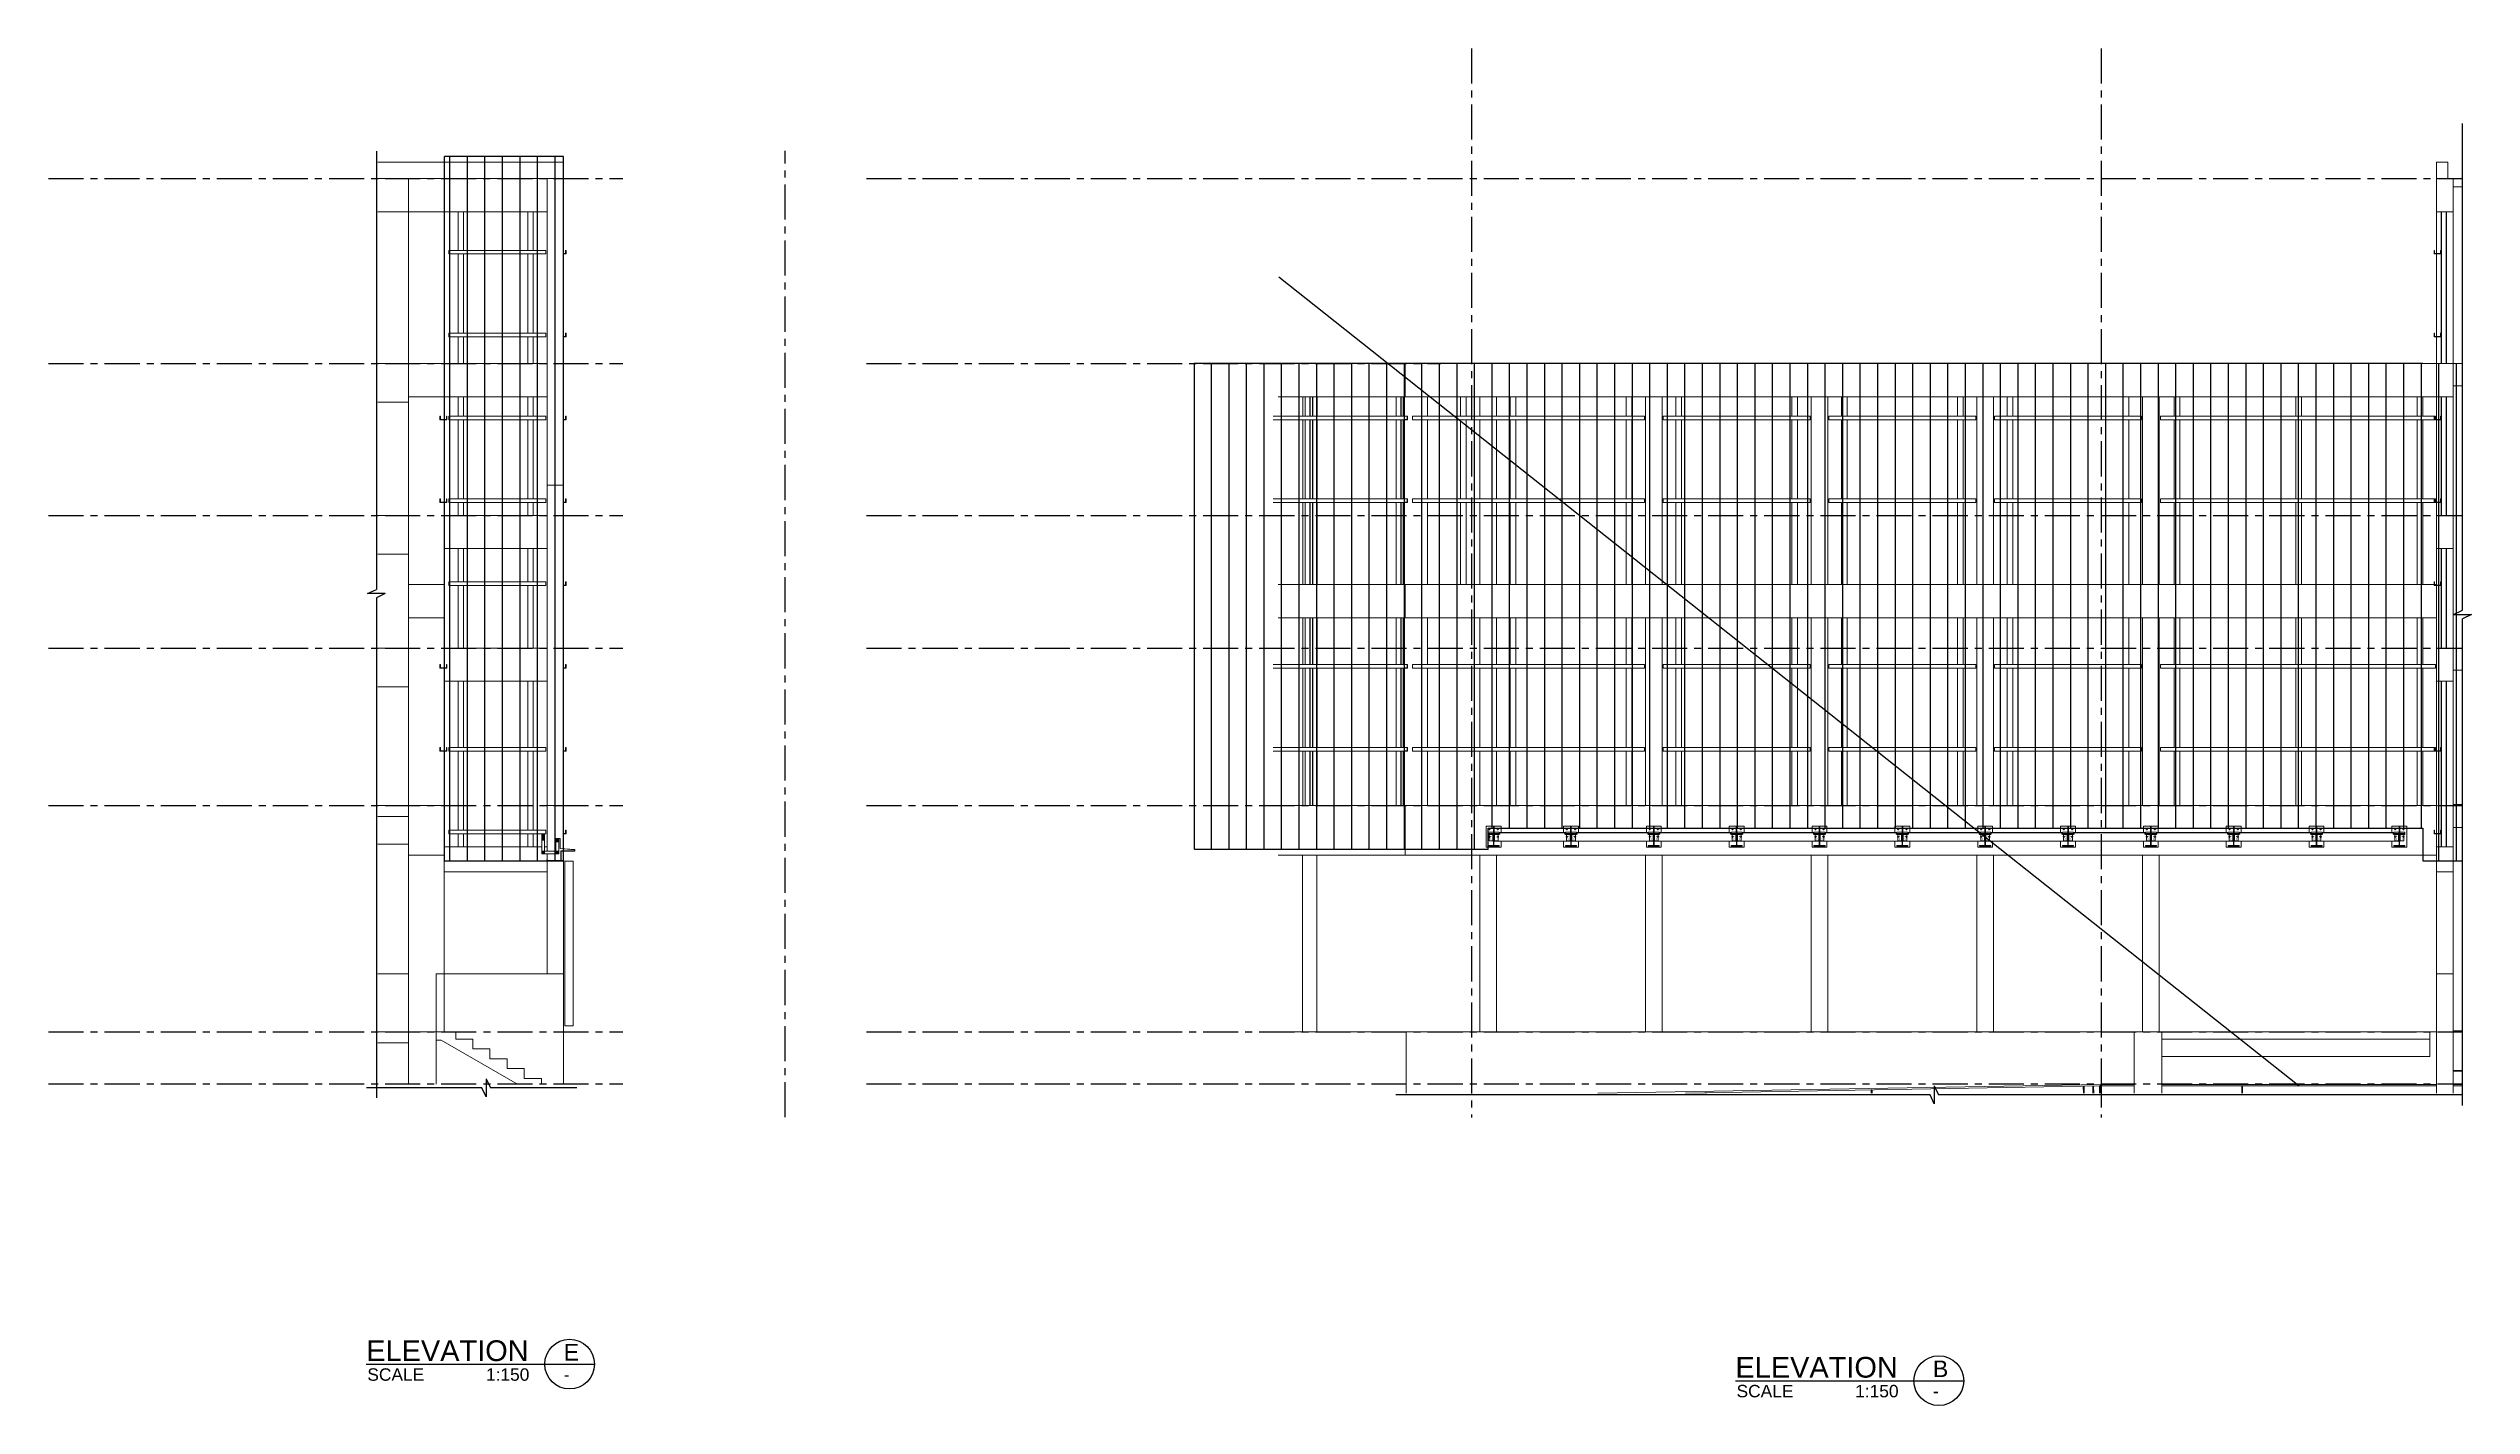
# Model space of a CAD drawing. Header units: millimetres. Extents: x 3774 to 718460, y -768339 to 192544.
# Drawn here: x 436084 to 479960, y 52246 to 76817 of the extents above; entities that cross this region are included whole.
import ezdxf

# ---------------------------------------------------------------- set-up
doc = ezdxf.new("R2010")
doc.units = ezdxf.units.MM
for name, pattern in [('CENTER', [50.8, 31.75, -6.35, 6.35, -6.35]), ('HIDDEN', [0.375, 0.25, -0.125]), ('XKITLINE00', [0])]:
    doc.linetypes.add(name, pattern=pattern)
doc.layers.add('Bolt', color=7, linetype='Continuous', lineweight=0)
doc.layers.add('Part', color=7, linetype='Continuous', lineweight=0)
doc.layers.add('HATCH', color=7, linetype='Continuous')
doc.layers.add('TEXT', color=7, linetype='Continuous')
doc.styles.add('ROMANS', font='arial.ttf', dxfattribs={"width": 0.85})

msp = doc.modelspace()

# ---------------------------------------------------------------- texts
at = {"color": 7, "style": 'ROMANS'}
for s, height, p in [('ELEVATION', 375, (441838.337, 53052.123)), ('E', 300, (445413.494, 53061.479)), ('ELEVATION', 375, (466631.214, 52752.123)), ('-', 225, (445415.321, 52695.086)), ('B', 300, (470206.37, 52761.479)), ('-', 225, (470208.197, 52395.086))]:
    msp.add_text(s, height=height, dxfattribs=at).set_placement(p)
at = {"layer": 'TEXT', "color": 7, "style": 'ROMANS'}
for s, p in [('SCALE', (441858.216, 52695.086)), ('1:150', (444005.943, 52695.086)), ('SCALE', (466651.093, 52395.086)), ('1:150', (468798.819, 52395.086))]:
    msp.add_text(s, height=225, dxfattribs=at).set_placement(p)

# ---------------------------------------------------------------- blocks, each defined once
blk = doc.blocks.new('*A502385')
at = {"layer": 'Part', "color": 7, "linetype": 'XKITLINE00', "lineweight": 0}
for p, q in [((1834.062474, -48.600458), (1834.062474, -52.600458)), ((1834.062474, -48.600458), (1958.562474, -48.600458)), ((1834.062474, -52.600458), (1958.562474, -52.600458))]:
    blk.add_line(p, q, dxfattribs=at)
blk = doc.blocks.new('*A503386')
at = {"layer": 'Part', "color": 7, "linetype": 'XKITLINE00', "lineweight": 0}
for p, q in [((1834.062474, -75.267125), (1834.062474, -79.267125)), ((1834.062474, -75.267125), (1958.262473, -75.267125)), ((1958.315806, -75.267125), (1958.562474, -75.267125)), ((1958.562474, -75.327125), (1958.562474, -75.267125)), ((1958.562474, -79.267125), (1958.562474, -75.367125)), ((1834.062474, -79.267125), (1958.562474, -79.267125))]:
    blk.add_line(p, q, dxfattribs=at)
blk = doc.blocks.new('*A506387')
at = {"layer": 'Part', "color": 7, "linetype": 'XKITLINE00', "lineweight": 0}
for p, q in [((1834.155019, -129.267125), (1922.062473, -129.267125)), ((1834.155019, -136.672265), (1834.155019, -129.267125)), ((1957.72914, -129.267125), (1958.562468, -129.267125))]:
    blk.add_line(p, q, dxfattribs=at)
blk = doc.blocks.new('*A507388')
at = {"layer": 'Part', "color": 7, "linetype": 'XKITLINE00', "lineweight": 0}
for p, q in [((1857.312869, -136.672265), (1917.970356, -135.602895)), ((1917.973647, -135.789533), (1867.902736, -136.672265)), ((1917.970356, -135.602895), (1917.973647, -135.789533))]:
    blk.add_line(p, q, dxfattribs=at)
blk = doc.blocks.new('*A513389')
at = {"layer": 'Part', "color": 7, "linetype": 'XKITLINE00', "lineweight": 0}
for p, q in [((1958.56254, -101.933792), (1834.057533, -101.933792)), ((1834.057533, -101.933792), (1834.057533, -107.933792)), ((1958.56254, -105.327125), (1958.56254, -101.933792)), ((1834.057533, -107.933792), (1958.56254, -107.933792)), ((1958.56254, -106.933792), (1958.56254, -105.367125))]:
    blk.add_line(p, q, dxfattribs=at)
blk = doc.blocks.new('*A514390')
at = {"layer": 'Part', "color": 7, "linetype": 'XKITLINE00', "lineweight": 0}
for p, q in [((1903.062474, -75.267125), (1903.062474, -52.600458)), ((1905.062474, -75.267125), (1905.062474, -52.600458)), ((1903.062474, -101.933792), (1903.062474, -79.267125)), ((1905.062474, -101.933792), (1905.062474, -79.267125))]:
    blk.add_line(p, q, dxfattribs=at)
blk = doc.blocks.new('*A515391')
at = {"layer": 'Part', "color": 7, "linetype": 'XKITLINE00', "lineweight": 0}
for p, q in [((1903.062474, -129.267125), (1903.062474, -107.933792)), ((1905.062474, -129.267125), (1905.062474, -107.933792))]:
    blk.add_line(p, q, dxfattribs=at)
blk = doc.blocks.new('*A516392')
at = {"layer": 'Part', "color": 7, "linetype": 'XKITLINE00', "lineweight": 0}
for p, q in [((1903.395802, -106.780243), (1903.395802, -106.846909)), ((1903.395802, -106.780243), (1904.729136, -106.780243)), ((1903.395802, -106.846909), (1904.729136, -106.846909)), ((1904.729136, -106.846909), (1904.729136, -106.780243))]:
    blk.add_line(p, q, dxfattribs=at)
blk = doc.blocks.new('*A517393')
at = {"layer": 'Part', "color": 7, "linetype": 'XKITLINE00', "lineweight": 0}
for p, q in [((1903.395803, -105.176289), (1903.395802, -105.427793)), ((1903.395803, -105.176289), (1904.022469, -105.176289)), ((1904.102469, -105.176289), (1904.729136, -105.176289)), ((1904.729136, -105.176289), (1904.729136, -105.427793)), ((1903.395802, -105.327656), (1904.729136, -105.327656)), ((1903.395802, -105.427793), (1904.729136, -105.427793))]:
    blk.add_line(p, q, dxfattribs=at)
blk = doc.blocks.new('*A518394')
at = {"layer": 'Part', "color": 7, "linetype": 'XKITLINE00', "lineweight": 0}
for p, q in [((1903.529136, -105.427793), (1903.529136, -106.210248)), ((1903.529136, -106.210248), (1903.969136, -106.210248)), ((1903.969136, -105.427793), (1903.969136, -105.434372)), ((1903.969136, -105.434372), (1904.029136, -105.434372)), ((1903.969136, -105.434372), (1903.969136, -106.233276)), ((1903.969136, -106.233276), (1904.029136, -106.233276))]:
    blk.add_line(p, q, dxfattribs=at)
blk = doc.blocks.new('*A519395')
at = {"layer": 'Part', "color": 7, "linetype": 'XKITLINE00', "lineweight": 0}
for p, q in [((1903.162496, -104.451614), (1904.962496, -104.451614)), ((1903.162496, -105.21551), (1903.162496, -104.451614)), ((1904.962496, -105.21551), (1904.962496, -104.451614)), ((1903.162496, -106.984948), (1903.162496, -106.240308)), ((1904.962496, -106.984948), (1903.162496, -106.984948)), ((1904.962496, -106.984948), (1904.962496, -106.240308))]:
    blk.add_line(p, q, dxfattribs=at)
blk = doc.blocks.new('*A520396')
at = {"layer": 'Bolt'}
for points in [[(1903.74, -105.6), (1903.75, -105.6), (1903.76, -105.6), (1903.76, -105.61), (1903.77, -105.62), (1903.78, -105.63), (1903.78, -105.63), (1903.78, -105.64), (1903.78, -105.65), (1903.78, -105.66), (1903.77, -105.67), (1903.76, -105.68), (1903.76, -105.69), (1903.75, -105.69), (1903.74, -105.69), (1903.73, -105.69), (1903.72, -105.69), (1903.71, -105.69), (1903.7, -105.69), (1903.69, -105.68), (1903.69, -105.67), (1903.68, -105.66), (1903.68, -105.65), (1903.68, -105.64), (1903.68, -105.63), (1903.68, -105.63), (1903.69, -105.62), (1903.69, -105.61), (1903.7, -105.6), (1903.71, -105.6), (1903.72, -105.6), (1903.73, -105.59)], [(1903.74, -105.93), (1903.75, -105.93), (1903.76, -105.94), (1903.76, -105.94), (1903.77, -105.95), (1903.78, -105.96), (1903.78, -105.97), (1903.78, -105.98), (1903.78, -105.99), (1903.78, -106), (1903.77, -106), (1903.76, -106.01), (1903.76, -106.02), (1903.75, -106.02), (1903.74, -106.03), (1903.73, -106.03), (1903.72, -106.03), (1903.71, -106.02), (1903.7, -106.02), (1903.69, -106.01), (1903.69, -106), (1903.68, -106), (1903.68, -105.99), (1903.68, -105.98), (1903.68, -105.97), (1903.68, -105.96), (1903.69, -105.95), (1903.69, -105.94), (1903.7, -105.94), (1903.71, -105.93), (1903.72, -105.93), (1903.73, -105.93)]]:
    blk.add_hatch(color=7, dxfattribs=at).paths.add_polyline_path(points, flags=17)
at = {"layer": 'Bolt', "color": 7, "linetype": 'XKITLINE00', "lineweight": 0}
for p, q in [((1903.73, -105.64), (1903.73, -105.65)), ((1903.73, -105.97), (1903.73, -105.99))]:
    blk.add_line(p, q, dxfattribs=at)
blk = doc.blocks.new('*A521397')
at = {"layer": 'Bolt'}
for points in [[(1903.5, -104.78), (1903.5, -104.77), (1903.5, -104.77), (1903.5, -104.76), (1903.51, -104.76), (1903.51, -104.75), (1903.51, -104.74), (1903.52, -104.74), (1903.52, -104.74), (1903.53, -104.73), (1903.53, -104.73), (1903.54, -104.73), (1903.54, -104.72), (1903.55, -104.72), (1903.56, -104.72), (1903.56, -104.72), (1903.57, -104.72), (1903.57, -104.72), (1903.58, -104.72), (1903.59, -104.73), (1903.59, -104.73), (1903.6, -104.73), (1903.6, -104.74), (1903.61, -104.74), (1903.61, -104.74), (1903.62, -104.75), (1903.62, -104.76), (1903.62, -104.76), (1903.62, -104.77), (1903.62, -104.77), (1903.63, -104.78), (1903.63, -104.78), (1903.63, -104.79), (1903.62, -104.8), (1903.62, -104.8), (1903.62, -104.81), (1903.62, -104.81), (1903.62, -104.82), (1903.61, -104.83), (1903.61, -104.83), (1903.6, -104.83), (1903.6, -104.84), (1903.59, -104.84), (1903.59, -104.84), (1903.58, -104.85), (1903.57, -104.85), (1903.57, -104.85), (1903.56, -104.85), (1903.56, -104.85), (1903.55, -104.85), (1903.54, -104.85), (1903.54, -104.84), (1903.53, -104.84), (1903.53, -104.84), (1903.52, -104.83), (1903.52, -104.83), (1903.51, -104.83), (1903.51, -104.82), (1903.51, -104.81), (1903.5, -104.81), (1903.5, -104.8), (1903.5, -104.8), (1903.5, -104.79), (1903.5, -104.78)], [(1904.5, -104.78), (1904.5, -104.77), (1904.5, -104.77), (1904.5, -104.76), (1904.51, -104.76), (1904.51, -104.75), (1904.51, -104.74), (1904.52, -104.74), (1904.52, -104.74), (1904.53, -104.73), (1904.53, -104.73), (1904.54, -104.73), (1904.54, -104.72), (1904.55, -104.72), (1904.56, -104.72), (1904.56, -104.72), (1904.57, -104.72), (1904.57, -104.72), (1904.58, -104.72), (1904.59, -104.73), (1904.59, -104.73), (1904.6, -104.73), (1904.6, -104.74), (1904.61, -104.74), (1904.61, -104.74), (1904.62, -104.75), (1904.62, -104.76), (1904.62, -104.76), (1904.62, -104.77), (1904.62, -104.77), (1904.63, -104.78), (1904.63, -104.78), (1904.63, -104.79), (1904.62, -104.8), (1904.62, -104.8), (1904.62, -104.81), (1904.62, -104.81), (1904.62, -104.82), (1904.61, -104.83), (1904.61, -104.83), (1904.6, -104.83), (1904.6, -104.84), (1904.59, -104.84), (1904.59, -104.84), (1904.58, -104.85), (1904.57, -104.85), (1904.57, -104.85), (1904.56, -104.85), (1904.56, -104.85), (1904.55, -104.85), (1904.54, -104.85), (1904.54, -104.84), (1904.53, -104.84), (1904.53, -104.84), (1904.52, -104.83), (1904.52, -104.83), (1904.51, -104.83), (1904.51, -104.82), (1904.51, -104.81), (1904.5, -104.81), (1904.5, -104.8), (1904.5, -104.8), (1904.5, -104.79), (1904.5, -104.78)]]:
    blk.add_hatch(color=7, dxfattribs=at).paths.add_polyline_path(points, flags=17)
at = {"layer": 'Bolt', "color": 7, "linetype": 'XKITLINE00', "lineweight": 0}
for p, q in [((1903.44, -104.78), (1903.69, -104.78)), ((1903.56, -104.91), (1903.56, -104.66)), ((1904.44, -104.78), (1904.69, -104.78)), ((1904.56, -104.91), (1904.56, -104.66)), ((1903.44, -105.72), (1903.52, -105.72)), ((1903.56, -105.59), (1903.56, -105.68)), ((1903.56, -105.84), (1903.56, -105.76)), ((1903.69, -105.72), (1903.6, -105.72)), ((1904.44, -105.72), (1904.52, -105.72)), ((1904.56, -105.59), (1904.56, -105.68)), ((1904.56, -105.84), (1904.56, -105.76)), ((1904.69, -105.72), (1904.6, -105.72))]:
    blk.add_line(p, q, dxfattribs=at)
blk = doc.blocks.new('*A522398')
at = {"layer": 'Part', "color": 7, "linetype": 'XKITLINE00', "lineweight": 0}
for p, q in [((1894.795803, -105.21551), (1894.795802, -105.408117)), ((1894.795802, -105.241678), (1903.329136, -105.241678)), ((1894.795803, -105.21551), (1903.329136, -105.21551)), ((1903.329136, -105.408117), (1903.329136, -105.21551)), ((1894.195802, -106.240308), (1894.195802, -106.210248)), ((1894.195802, -106.240308), (1903.92916, -106.240308)), ((1894.729136, -105.405849), (1894.795802, -105.405849)), ((1894.795802, -105.408117), (1894.729136, -105.408117)), ((1903.329136, -105.405849), (1903.395802, -105.405849)), ((1903.395802, -105.408117), (1903.329136, -105.408117)), ((1903.92916, -106.240308), (1903.92916, -106.210248))]:
    blk.add_line(p, q, dxfattribs=at)
blk = doc.blocks.new('*A523399')
at = {"layer": 'Part', "color": 7, "linetype": 'XKITLINE00', "lineweight": 0}
for p, q in [((1883.529136, -105.427793), (1883.529136, -106.210248)), ((1883.529136, -106.210248), (1883.969136, -106.210248)), ((1883.969136, -105.427793), (1883.969136, -105.434372)), ((1883.969136, -105.434372), (1884.026611, -105.434372)), ((1883.969136, -105.434372), (1883.969136, -106.233276)), ((1883.969136, -106.233276), (1884.026611, -106.233276))]:
    blk.add_line(p, q, dxfattribs=at)
blk = doc.blocks.new('*A524400')
at = {"layer": 'Part', "color": 7, "linetype": 'XKITLINE00', "lineweight": 0}
for p, q in [((1884.095811, -105.427793), (1884.095811, -106.233276)), ((1884.155811, -105.434372), (1884.095811, -105.434372)), ((1884.095811, -106.233276), (1884.155811, -106.233276)), ((1884.155811, -105.427793), (1884.155811, -106.233276)), ((1884.155811, -106.210248), (1884.595811, -106.210248)), ((1884.595811, -106.210248), (1884.595811, -105.427793))]:
    blk.add_line(p, q, dxfattribs=at)
blk = doc.blocks.new('*A525401')
at = {"layer": 'Part', "color": 7, "linetype": 'XKITLINE00', "lineweight": 0}
for p, q in [((1884.102469, -104.509714), (1884.022469, -104.509714)), ((1884.022469, -105.219222), (1884.022469, -104.509714)), ((1884.102469, -105.219222), (1884.022469, -105.219222)), ((1884.102469, -105.219222), (1884.102469, -104.509714))]:
    blk.add_line(p, q, dxfattribs=at)
blk = doc.blocks.new('*A526402')
at = {"layer": 'Part', "color": 7, "linetype": 'XKITLINE00', "lineweight": 0}
for p, q in [((1864.795803, -105.21551), (1864.795802, -105.408117)), ((1864.795802, -105.241678), (1873.329136, -105.241678)), ((1864.795803, -105.21551), (1873.329136, -105.21551)), ((1873.329136, -105.408117), (1873.329136, -105.21551)), ((1864.195802, -106.240308), (1864.195802, -106.210248)), ((1864.195802, -106.240308), (1873.92916, -106.240308)), ((1864.726611, -105.405849), (1864.795802, -105.405849)), ((1864.795802, -105.408117), (1864.726611, -105.408117)), ((1873.329136, -105.405849), (1873.393278, -105.405849)), ((1873.393278, -105.408117), (1873.329136, -105.408117)), ((1873.92916, -106.240308), (1873.92916, -106.210248))]:
    blk.add_line(p, q, dxfattribs=at)
blk = doc.blocks.new('*A527403')
at = {"layer": 'Part', "color": 7, "linetype": 'XKITLINE00', "lineweight": 0}
for p, q in [((1874.102469, -104.509714), (1874.022469, -104.509714)), ((1874.022469, -105.219222), (1874.022469, -104.509714)), ((1874.102469, -105.219222), (1874.022469, -105.219222)), ((1874.102469, -105.219222), (1874.102469, -104.509714))]:
    blk.add_line(p, q, dxfattribs=at)
blk = doc.blocks.new('*A528404')
at = {"layer": 'Part', "color": 7, "linetype": 'XKITLINE00', "lineweight": 0}
for p, q in [((1874.095811, -105.427793), (1874.095811, -106.233276)), ((1874.155811, -105.434372), (1874.095811, -105.434372)), ((1874.095811, -106.233276), (1874.155811, -106.233276)), ((1874.155811, -105.427793), (1874.155811, -106.233276)), ((1874.155811, -106.210248), (1874.595811, -106.210248)), ((1874.595811, -106.210248), (1874.595811, -105.427793))]:
    blk.add_line(p, q, dxfattribs=at)
blk = doc.blocks.new('*A529405')
at = {"layer": 'Part', "color": 7, "linetype": 'XKITLINE00', "lineweight": 0}
for p, q in [((1873.529136, -105.427793), (1873.529136, -106.210248)), ((1873.529136, -106.210248), (1873.969136, -106.210248)), ((1873.969136, -105.427793), (1873.969136, -105.434372)), ((1873.969136, -105.434372), (1874.026611, -105.434372)), ((1873.969136, -105.434372), (1873.969136, -106.233276)), ((1873.969136, -106.233276), (1874.026611, -106.233276))]:
    blk.add_line(p, q, dxfattribs=at)
blk = doc.blocks.new('*A530406')
at = {"layer": 'Part', "color": 7, "linetype": 'XKITLINE00', "lineweight": 0}
for p, q in [((1873.162496, -104.451614), (1874.962496, -104.451614)), ((1873.162496, -105.21551), (1873.162496, -104.451614)), ((1874.962496, -105.21551), (1874.962496, -104.451614)), ((1873.162496, -106.984948), (1873.162496, -106.240308)), ((1874.962496, -106.984948), (1873.162496, -106.984948)), ((1874.962496, -106.984948), (1874.962496, -106.240308))]:
    blk.add_line(p, q, dxfattribs=at)
blk = doc.blocks.new('*A531407')
at = {"layer": 'Bolt'}
for points in [[(1873.74, -105.6), (1873.75, -105.6), (1873.76, -105.6), (1873.76, -105.61), (1873.77, -105.62), (1873.78, -105.63), (1873.78, -105.63), (1873.78, -105.64), (1873.78, -105.65), (1873.78, -105.66), (1873.77, -105.67), (1873.76, -105.68), (1873.76, -105.69), (1873.75, -105.69), (1873.74, -105.69), (1873.73, -105.69), (1873.72, -105.69), (1873.71, -105.69), (1873.7, -105.69), (1873.69, -105.68), (1873.69, -105.67), (1873.68, -105.66), (1873.68, -105.65), (1873.68, -105.64), (1873.68, -105.63), (1873.68, -105.63), (1873.69, -105.62), (1873.69, -105.61), (1873.7, -105.6), (1873.71, -105.6), (1873.72, -105.6), (1873.73, -105.59)], [(1873.74, -105.93), (1873.75, -105.93), (1873.76, -105.94), (1873.76, -105.94), (1873.77, -105.95), (1873.78, -105.96), (1873.78, -105.97), (1873.78, -105.98), (1873.78, -105.99), (1873.78, -106), (1873.77, -106), (1873.76, -106.01), (1873.76, -106.02), (1873.75, -106.02), (1873.74, -106.03), (1873.73, -106.03), (1873.72, -106.03), (1873.71, -106.02), (1873.7, -106.02), (1873.69, -106.01), (1873.69, -106), (1873.68, -106), (1873.68, -105.99), (1873.68, -105.98), (1873.68, -105.97), (1873.68, -105.96), (1873.69, -105.95), (1873.69, -105.94), (1873.7, -105.94), (1873.71, -105.93), (1873.72, -105.93), (1873.73, -105.93)]]:
    blk.add_hatch(color=7, dxfattribs=at).paths.add_polyline_path(points, flags=17)
at = {"layer": 'Bolt', "color": 7, "linetype": 'XKITLINE00', "lineweight": 0}
for p, q in [((1873.73, -105.64), (1873.73, -105.65)), ((1873.73, -105.97), (1873.73, -105.99))]:
    blk.add_line(p, q, dxfattribs=at)
blk = doc.blocks.new('*A532408')
at = {"layer": 'Bolt'}
for points in [[(1874.41, -105.6), (1874.41, -105.6), (1874.42, -105.6), (1874.43, -105.61), (1874.44, -105.62), (1874.44, -105.63), (1874.44, -105.63), (1874.45, -105.64), (1874.44, -105.65), (1874.44, -105.66), (1874.44, -105.67), (1874.43, -105.68), (1874.42, -105.69), (1874.41, -105.69), (1874.41, -105.69), (1874.4, -105.69), (1874.39, -105.69), (1874.38, -105.69), (1874.37, -105.69), (1874.36, -105.68), (1874.35, -105.67), (1874.35, -105.66), (1874.35, -105.65), (1874.35, -105.64), (1874.35, -105.63), (1874.35, -105.63), (1874.35, -105.62), (1874.36, -105.61), (1874.37, -105.6), (1874.38, -105.6), (1874.39, -105.6), (1874.4, -105.59)], [(1874.41, -105.93), (1874.41, -105.93), (1874.42, -105.94), (1874.43, -105.94), (1874.44, -105.95), (1874.44, -105.96), (1874.44, -105.97), (1874.45, -105.98), (1874.44, -105.99), (1874.44, -106), (1874.44, -106), (1874.43, -106.01), (1874.42, -106.02), (1874.41, -106.02), (1874.41, -106.03), (1874.4, -106.03), (1874.39, -106.03), (1874.38, -106.02), (1874.37, -106.02), (1874.36, -106.01), (1874.35, -106), (1874.35, -106), (1874.35, -105.99), (1874.35, -105.98), (1874.35, -105.97), (1874.35, -105.96), (1874.35, -105.95), (1874.36, -105.94), (1874.37, -105.94), (1874.38, -105.93), (1874.39, -105.93), (1874.4, -105.93)]]:
    blk.add_hatch(color=7, dxfattribs=at).paths.add_polyline_path(points, flags=17)
at = {"layer": 'Bolt', "color": 7, "linetype": 'XKITLINE00', "lineweight": 0}
for p, q in [((1874.4, -105.64), (1874.4, -105.65)), ((1874.4, -105.97), (1874.4, -105.99))]:
    blk.add_line(p, q, dxfattribs=at)
blk = doc.blocks.new('*A533409')
at = {"layer": 'Bolt'}
for points in [[(1873.5, -104.78), (1873.5, -104.77), (1873.5, -104.77), (1873.5, -104.76), (1873.51, -104.76), (1873.51, -104.75), (1873.51, -104.74), (1873.52, -104.74), (1873.52, -104.74), (1873.53, -104.73), (1873.53, -104.73), (1873.54, -104.73), (1873.54, -104.72), (1873.55, -104.72), (1873.56, -104.72), (1873.56, -104.72), (1873.57, -104.72), (1873.57, -104.72), (1873.58, -104.72), (1873.59, -104.73), (1873.59, -104.73), (1873.6, -104.73), (1873.6, -104.74), (1873.61, -104.74), (1873.61, -104.74), (1873.62, -104.75), (1873.62, -104.76), (1873.62, -104.76), (1873.62, -104.77), (1873.62, -104.77), (1873.63, -104.78), (1873.63, -104.78), (1873.63, -104.79), (1873.62, -104.8), (1873.62, -104.8), (1873.62, -104.81), (1873.62, -104.81), (1873.62, -104.82), (1873.61, -104.83), (1873.61, -104.83), (1873.6, -104.83), (1873.6, -104.84), (1873.59, -104.84), (1873.59, -104.84), (1873.58, -104.85), (1873.57, -104.85), (1873.57, -104.85), (1873.56, -104.85), (1873.56, -104.85), (1873.55, -104.85), (1873.54, -104.85), (1873.54, -104.84), (1873.53, -104.84), (1873.53, -104.84), (1873.52, -104.83), (1873.52, -104.83), (1873.51, -104.83), (1873.51, -104.82), (1873.51, -104.81), (1873.5, -104.81), (1873.5, -104.8), (1873.5, -104.8), (1873.5, -104.79), (1873.5, -104.78)], [(1874.5, -104.78), (1874.5, -104.77), (1874.5, -104.77), (1874.5, -104.76), (1874.51, -104.76), (1874.51, -104.75), (1874.51, -104.74), (1874.52, -104.74), (1874.52, -104.74), (1874.53, -104.73), (1874.53, -104.73), (1874.54, -104.73), (1874.54, -104.72), (1874.55, -104.72), (1874.56, -104.72), (1874.56, -104.72), (1874.57, -104.72), (1874.57, -104.72), (1874.58, -104.72), (1874.59, -104.73), (1874.59, -104.73), (1874.6, -104.73), (1874.6, -104.74), (1874.61, -104.74), (1874.61, -104.74), (1874.62, -104.75), (1874.62, -104.76), (1874.62, -104.76), (1874.62, -104.77), (1874.62, -104.77), (1874.63, -104.78), (1874.63, -104.78), (1874.63, -104.79), (1874.62, -104.8), (1874.62, -104.8), (1874.62, -104.81), (1874.62, -104.81), (1874.62, -104.82), (1874.61, -104.83), (1874.61, -104.83), (1874.6, -104.83), (1874.6, -104.84), (1874.59, -104.84), (1874.59, -104.84), (1874.58, -104.85), (1874.57, -104.85), (1874.57, -104.85), (1874.56, -104.85), (1874.56, -104.85), (1874.55, -104.85), (1874.54, -104.85), (1874.54, -104.84), (1874.53, -104.84), (1874.53, -104.84), (1874.52, -104.83), (1874.52, -104.83), (1874.51, -104.83), (1874.51, -104.82), (1874.51, -104.81), (1874.5, -104.81), (1874.5, -104.8), (1874.5, -104.8), (1874.5, -104.79), (1874.5, -104.78)]]:
    blk.add_hatch(color=7, dxfattribs=at).paths.add_polyline_path(points, flags=17)
at = {"layer": 'Bolt', "color": 7, "linetype": 'XKITLINE00', "lineweight": 0}
for p, q in [((1873.44, -104.78), (1873.69, -104.78)), ((1873.56, -104.91), (1873.56, -104.66)), ((1874.44, -104.78), (1874.69, -104.78)), ((1874.56, -104.91), (1874.56, -104.66)), ((1873.44, -105.72), (1873.52, -105.72)), ((1873.56, -105.59), (1873.56, -105.68)), ((1873.56, -105.84), (1873.56, -105.76)), ((1873.69, -105.72), (1873.6, -105.72)), ((1874.44, -105.72), (1874.52, -105.72)), ((1874.56, -105.59), (1874.56, -105.68)), ((1874.56, -105.84), (1874.56, -105.76)), ((1874.69, -105.72), (1874.6, -105.72))]:
    blk.add_line(p, q, dxfattribs=at)
blk = doc.blocks.new('*A534410')
at = {"layer": 'Bolt'}
for points in [[(1863.74, -105.6), (1863.75, -105.6), (1863.76, -105.6), (1863.76, -105.61), (1863.77, -105.62), (1863.78, -105.63), (1863.78, -105.63), (1863.78, -105.64), (1863.78, -105.65), (1863.78, -105.66), (1863.77, -105.67), (1863.76, -105.68), (1863.76, -105.69), (1863.75, -105.69), (1863.74, -105.69), (1863.73, -105.69), (1863.72, -105.69), (1863.71, -105.69), (1863.7, -105.69), (1863.69, -105.68), (1863.69, -105.67), (1863.68, -105.66), (1863.68, -105.65), (1863.68, -105.64), (1863.68, -105.63), (1863.68, -105.63), (1863.69, -105.62), (1863.69, -105.61), (1863.7, -105.6), (1863.71, -105.6), (1863.72, -105.6), (1863.73, -105.59)], [(1863.74, -105.93), (1863.75, -105.93), (1863.76, -105.94), (1863.76, -105.94), (1863.77, -105.95), (1863.78, -105.96), (1863.78, -105.97), (1863.78, -105.98), (1863.78, -105.99), (1863.78, -106), (1863.77, -106), (1863.76, -106.01), (1863.76, -106.02), (1863.75, -106.02), (1863.74, -106.03), (1863.73, -106.03), (1863.72, -106.03), (1863.71, -106.02), (1863.7, -106.02), (1863.69, -106.01), (1863.69, -106), (1863.68, -106), (1863.68, -105.99), (1863.68, -105.98), (1863.68, -105.97), (1863.68, -105.96), (1863.69, -105.95), (1863.69, -105.94), (1863.7, -105.94), (1863.71, -105.93), (1863.72, -105.93), (1863.73, -105.93)]]:
    blk.add_hatch(color=7, dxfattribs=at).paths.add_polyline_path(points, flags=17)
at = {"layer": 'Bolt', "color": 7, "linetype": 'XKITLINE00', "lineweight": 0}
for p, q in [((1863.73, -105.64), (1863.73, -105.65)), ((1863.73, -105.97), (1863.73, -105.99))]:
    blk.add_line(p, q, dxfattribs=at)
blk = doc.blocks.new('*A535411')
at = {"layer": 'Bolt'}
for points in [[(1864.41, -105.6), (1864.41, -105.6), (1864.42, -105.6), (1864.43, -105.61), (1864.44, -105.62), (1864.44, -105.63), (1864.44, -105.63), (1864.45, -105.64), (1864.44, -105.65), (1864.44, -105.66), (1864.44, -105.67), (1864.43, -105.68), (1864.42, -105.69), (1864.41, -105.69), (1864.41, -105.69), (1864.4, -105.69), (1864.39, -105.69), (1864.38, -105.69), (1864.37, -105.69), (1864.36, -105.68), (1864.35, -105.67), (1864.35, -105.66), (1864.35, -105.65), (1864.35, -105.64), (1864.35, -105.63), (1864.35, -105.63), (1864.35, -105.62), (1864.36, -105.61), (1864.37, -105.6), (1864.38, -105.6), (1864.39, -105.6), (1864.4, -105.59)], [(1864.41, -105.93), (1864.41, -105.93), (1864.42, -105.94), (1864.43, -105.94), (1864.44, -105.95), (1864.44, -105.96), (1864.44, -105.97), (1864.45, -105.98), (1864.44, -105.99), (1864.44, -106), (1864.44, -106), (1864.43, -106.01), (1864.42, -106.02), (1864.41, -106.02), (1864.41, -106.03), (1864.4, -106.03), (1864.39, -106.03), (1864.38, -106.02), (1864.37, -106.02), (1864.36, -106.01), (1864.35, -106), (1864.35, -106), (1864.35, -105.99), (1864.35, -105.98), (1864.35, -105.97), (1864.35, -105.96), (1864.35, -105.95), (1864.36, -105.94), (1864.37, -105.94), (1864.38, -105.93), (1864.39, -105.93), (1864.4, -105.93)]]:
    blk.add_hatch(color=7, dxfattribs=at).paths.add_polyline_path(points, flags=17)
at = {"layer": 'Bolt', "color": 7, "linetype": 'XKITLINE00', "lineweight": 0}
for p, q in [((1864.4, -105.64), (1864.4, -105.65)), ((1864.4, -105.97), (1864.4, -105.99))]:
    blk.add_line(p, q, dxfattribs=at)
blk = doc.blocks.new('*A536412')
at = {"layer": 'Bolt'}
for points in [[(1863.5, -104.78), (1863.5, -104.77), (1863.5, -104.77), (1863.5, -104.76), (1863.51, -104.76), (1863.51, -104.75), (1863.51, -104.74), (1863.52, -104.74), (1863.52, -104.74), (1863.53, -104.73), (1863.53, -104.73), (1863.54, -104.73), (1863.54, -104.72), (1863.55, -104.72), (1863.56, -104.72), (1863.56, -104.72), (1863.57, -104.72), (1863.57, -104.72), (1863.58, -104.72), (1863.59, -104.73), (1863.59, -104.73), (1863.6, -104.73), (1863.6, -104.74), (1863.61, -104.74), (1863.61, -104.74), (1863.62, -104.75), (1863.62, -104.76), (1863.62, -104.76), (1863.62, -104.77), (1863.62, -104.77), (1863.63, -104.78), (1863.63, -104.78), (1863.63, -104.79), (1863.62, -104.8), (1863.62, -104.8), (1863.62, -104.81), (1863.62, -104.81), (1863.62, -104.82), (1863.61, -104.83), (1863.61, -104.83), (1863.6, -104.83), (1863.6, -104.84), (1863.59, -104.84), (1863.59, -104.84), (1863.58, -104.85), (1863.57, -104.85), (1863.57, -104.85), (1863.56, -104.85), (1863.56, -104.85), (1863.55, -104.85), (1863.54, -104.85), (1863.54, -104.84), (1863.53, -104.84), (1863.53, -104.84), (1863.52, -104.83), (1863.52, -104.83), (1863.51, -104.83), (1863.51, -104.82), (1863.51, -104.81), (1863.5, -104.81), (1863.5, -104.8), (1863.5, -104.8), (1863.5, -104.79), (1863.5, -104.78)], [(1864.5, -104.78), (1864.5, -104.77), (1864.5, -104.77), (1864.5, -104.76), (1864.51, -104.76), (1864.51, -104.75), (1864.51, -104.74), (1864.52, -104.74), (1864.52, -104.74), (1864.53, -104.73), (1864.53, -104.73), (1864.54, -104.73), (1864.54, -104.72), (1864.55, -104.72), (1864.56, -104.72), (1864.56, -104.72), (1864.57, -104.72), (1864.57, -104.72), (1864.58, -104.72), (1864.59, -104.73), (1864.59, -104.73), (1864.6, -104.73), (1864.6, -104.74), (1864.61, -104.74), (1864.61, -104.74), (1864.62, -104.75), (1864.62, -104.76), (1864.62, -104.76), (1864.62, -104.77), (1864.62, -104.77), (1864.63, -104.78), (1864.63, -104.78), (1864.63, -104.79), (1864.62, -104.8), (1864.62, -104.8), (1864.62, -104.81), (1864.62, -104.81), (1864.62, -104.82), (1864.61, -104.83), (1864.61, -104.83), (1864.6, -104.83), (1864.6, -104.84), (1864.59, -104.84), (1864.59, -104.84), (1864.58, -104.85), (1864.57, -104.85), (1864.57, -104.85), (1864.56, -104.85), (1864.56, -104.85), (1864.55, -104.85), (1864.54, -104.85), (1864.54, -104.84), (1864.53, -104.84), (1864.53, -104.84), (1864.52, -104.83), (1864.52, -104.83), (1864.51, -104.83), (1864.51, -104.82), (1864.51, -104.81), (1864.5, -104.81), (1864.5, -104.8), (1864.5, -104.8), (1864.5, -104.79), (1864.5, -104.78)]]:
    blk.add_hatch(color=7, dxfattribs=at).paths.add_polyline_path(points, flags=17)
at = {"layer": 'Bolt', "color": 7, "linetype": 'XKITLINE00', "lineweight": 0}
for p, q in [((1863.44, -104.78), (1863.69, -104.78)), ((1863.56, -104.91), (1863.56, -104.66)), ((1864.44, -104.78), (1864.69, -104.78)), ((1864.56, -104.91), (1864.56, -104.66)), ((1863.44, -105.72), (1863.52, -105.72)), ((1863.56, -105.59), (1863.56, -105.68)), ((1863.56, -105.84), (1863.56, -105.76)), ((1863.69, -105.72), (1863.6, -105.72)), ((1864.44, -105.72), (1864.52, -105.72)), ((1864.56, -105.59), (1864.56, -105.68)), ((1864.56, -105.84), (1864.56, -105.76)), ((1864.69, -105.72), (1864.6, -105.72))]:
    blk.add_line(p, q, dxfattribs=at)
blk = doc.blocks.new('*A537413')
at = {"layer": 'Part', "color": 7, "linetype": 'XKITLINE00', "lineweight": 0}
for p, q in [((1863.162496, -104.451614), (1864.962496, -104.451614)), ((1863.162496, -105.21551), (1863.162496, -104.451614)), ((1864.962496, -105.21551), (1864.962496, -104.451614)), ((1863.162496, -106.984948), (1863.162496, -106.240308)), ((1864.962496, -106.984948), (1863.162496, -106.984948)), ((1864.962496, -106.984948), (1864.962496, -106.240308))]:
    blk.add_line(p, q, dxfattribs=at)
blk = doc.blocks.new('*A538414')
at = {"layer": 'Part', "color": 7, "linetype": 'XKITLINE00', "lineweight": 0}
for p, q in [((1863.529136, -105.427793), (1863.529136, -106.210248)), ((1863.529136, -106.210248), (1863.969136, -106.210248)), ((1863.969136, -105.427793), (1863.969136, -105.434372)), ((1863.969136, -105.434372), (1864.026611, -105.434372)), ((1863.969136, -105.434372), (1863.969136, -106.233276)), ((1863.969136, -106.233276), (1864.026611, -106.233276))]:
    blk.add_line(p, q, dxfattribs=at)
blk = doc.blocks.new('*A539415')
at = {"layer": 'Part', "color": 7, "linetype": 'XKITLINE00', "lineweight": 0}
for p, q in [((1864.095811, -105.427793), (1864.095811, -106.233276)), ((1864.155811, -105.434372), (1864.095811, -105.434372)), ((1864.095811, -106.233276), (1864.155811, -106.233276)), ((1864.155811, -105.427793), (1864.155811, -106.233276)), ((1864.155811, -106.210248), (1864.595811, -106.210248)), ((1864.595811, -106.210248), (1864.595811, -105.427793))]:
    blk.add_line(p, q, dxfattribs=at)
blk = doc.blocks.new('*A540416')
at = {"layer": 'Part', "color": 7, "linetype": 'XKITLINE00', "lineweight": 0}
for p, q in [((1864.102469, -104.509714), (1864.022469, -104.509714)), ((1864.022469, -105.219222), (1864.022469, -104.509714)), ((1864.102469, -105.219222), (1864.022469, -105.219222)), ((1864.102469, -105.219222), (1864.102469, -104.509714))]:
    blk.add_line(p, q, dxfattribs=at)
blk = doc.blocks.new('*A541417')
at = {"layer": 'Part', "color": 7, "linetype": 'XKITLINE00', "lineweight": 0}
for p, q in [((1844.693278, -105.427791), (1844.693278, -106.780243)), ((1844.693278, -105.427791), (1844.759944, -105.427791)), ((1844.693278, -106.780243), (1844.759944, -106.780243)), ((1844.759944, -106.780243), (1844.759944, -105.427791))]:
    blk.add_line(p, q, dxfattribs=at)
blk = doc.blocks.new('*A542418')
at = {"layer": 'Part', "color": 7, "linetype": 'XKITLINE00', "lineweight": 0}
for p, q in [((1844.059944, -106.780243), (1844.059944, -106.846909)), ((1844.059944, -106.780243), (1845.393278, -106.780243)), ((1844.059944, -106.846909), (1845.393278, -106.846909)), ((1845.393278, -106.846909), (1845.393278, -106.780243))]:
    blk.add_line(p, q, dxfattribs=at)
blk = doc.blocks.new('*A543419')
at = {"layer": 'Part', "color": 7, "linetype": 'XKITLINE00', "lineweight": 0}
for p, q in [((1844.059944, -105.176289), (1844.059944, -105.427793)), ((1844.059944, -105.176289), (1844.689136, -105.176289)), ((1844.769136, -105.176289), (1845.393278, -105.176289)), ((1845.393278, -105.176289), (1845.393278, -105.427793)), ((1844.059944, -105.327656), (1845.393278, -105.327656)), ((1844.059944, -105.427793), (1845.393278, -105.427793))]:
    blk.add_line(p, q, dxfattribs=at)
blk = doc.blocks.new('*A544420')
at = {"layer": 'Part', "color": 7, "linetype": 'XKITLINE00', "lineweight": 0}
for p, q in [((1854.026611, -105.427791), (1854.026611, -106.780243)), ((1854.026611, -105.427791), (1854.093278, -105.427791)), ((1854.026611, -106.780243), (1854.093278, -106.780243)), ((1854.093278, -106.780243), (1854.093278, -105.427791))]:
    blk.add_line(p, q, dxfattribs=at)
blk = doc.blocks.new('*A545421')
at = {"layer": 'Part', "color": 7, "linetype": 'XKITLINE00', "lineweight": 0}
for p, q in [((1853.393278, -106.780243), (1853.393278, -106.846909)), ((1853.393278, -106.780243), (1854.726611, -106.780243)), ((1853.393278, -106.846909), (1854.726611, -106.846909)), ((1854.726611, -106.846909), (1854.726611, -106.780243))]:
    blk.add_line(p, q, dxfattribs=at)
blk = doc.blocks.new('*A546422')
at = {"layer": 'Part', "color": 7, "linetype": 'XKITLINE00', "lineweight": 0}
for p, q in [((1853.393278, -105.176289), (1853.393278, -105.427793)), ((1853.393278, -105.176289), (1854.022469, -105.176289)), ((1854.102469, -105.176289), (1854.726611, -105.176289)), ((1854.726611, -105.176289), (1854.726611, -105.427793)), ((1853.393278, -105.327656), (1854.726611, -105.327656)), ((1853.393278, -105.427793), (1854.726611, -105.427793))]:
    blk.add_line(p, q, dxfattribs=at)
blk = doc.blocks.new('*A547423')
at = {"layer": 'Part', "color": 7, "linetype": 'XKITLINE00', "lineweight": 0}
for p, q in [((1860.729205, -84.933792), (1860.729205, -79.267125)), ((1861.395872, -84.933792), (1861.395872, -79.267125)), ((1860.729205, -94.933792), (1860.729205, -85.367125)), ((1861.395872, -94.933792), (1861.395872, -85.367125)), ((1860.729205, -101.933792), (1860.729205, -95.367125)), ((1861.395872, -101.933792), (1861.395872, -95.367125))]:
    blk.add_line(p, q, dxfattribs=at)
blk = doc.blocks.new('*A548424')
at = {"layer": 'Part', "color": 7, "linetype": 'XKITLINE00', "lineweight": 0}
for p, q in [((1846.729205, -84.933792), (1846.729205, -79.267125)), ((1847.395872, -84.933792), (1847.395872, -79.267125)), ((1846.729205, -94.933792), (1846.729205, -85.367125)), ((1847.395872, -94.933792), (1847.395872, -85.367125)), ((1846.729205, -101.933792), (1846.729205, -95.367125)), ((1847.395872, -101.933792), (1847.395872, -95.367125))]:
    blk.add_line(p, q, dxfattribs=at)
blk = doc.blocks.new('*A549425')
at = {"layer": 'Part', "color": 7, "linetype": 'XKITLINE00', "lineweight": 0}
for p, q in [((1836.062539, -84.933792), (1836.062539, -79.267125)), ((1836.729205, -84.933792), (1836.729205, -79.267125)), ((1836.062539, -94.933792), (1836.062539, -85.367125)), ((1836.729205, -94.933792), (1836.729205, -85.367125)), ((1836.062539, -101.933792), (1836.062539, -95.367125)), ((1836.729205, -101.933792), (1836.729205, -95.367125))]:
    blk.add_line(p, q, dxfattribs=at)
blk = doc.blocks.new('*A550426')
at = {"layer": 'Part', "color": 7, "linetype": 'XKITLINE00', "lineweight": 0}
for p, q in [((1845.462469, -105.21551), (1845.462469, -105.408117)), ((1845.462469, -105.21551), (1853.329136, -105.21551)), ((1845.462469, -105.241678), (1853.329136, -105.241678)), ((1853.329136, -105.408117), (1853.329136, -105.21551)), ((1844.862469, -106.240308), (1844.862469, -106.210248)), ((1844.862469, -106.240308), (1853.92916, -106.240308)), ((1845.393278, -105.405849), (1845.462469, -105.405849)), ((1845.462469, -105.408117), (1845.393278, -105.408117)), ((1853.329136, -105.405849), (1853.393278, -105.405849)), ((1853.393278, -105.408117), (1853.329136, -105.408117)), ((1853.92916, -106.240308), (1853.92916, -106.210248))]:
    blk.add_line(p, q, dxfattribs=at)
blk = doc.blocks.new('*A551427')
at = {"layer": 'Part', "color": 7, "linetype": 'XKITLINE00', "lineweight": 0}
for p, q in [((1854.795803, -105.21551), (1854.795802, -105.408117)), ((1854.795802, -105.241678), (1863.329136, -105.241678)), ((1854.795803, -105.21551), (1863.329136, -105.21551)), ((1863.329136, -105.408117), (1863.329136, -105.21551)), ((1854.195802, -106.240308), (1854.195802, -106.210248)), ((1854.195802, -106.240308), (1863.92916, -106.240308)), ((1854.726611, -105.405849), (1854.795802, -105.405849)), ((1854.795802, -105.408117), (1854.726611, -105.408117)), ((1863.329136, -105.405849), (1863.393278, -105.405849)), ((1863.393278, -105.408117), (1863.329136, -105.408117)), ((1863.92916, -106.240308), (1863.92916, -106.210248))]:
    blk.add_line(p, q, dxfattribs=at)
blk = doc.blocks.new('*A552428')
at = {"layer": 'Part', "color": 7, "linetype": 'XKITLINE00', "lineweight": 0}
for p, q in [((1854.102469, -104.509714), (1854.022469, -104.509714)), ((1854.022469, -105.219222), (1854.022469, -104.509714)), ((1854.102469, -105.219222), (1854.022469, -105.219222)), ((1854.102469, -105.219222), (1854.102469, -104.509714))]:
    blk.add_line(p, q, dxfattribs=at)
blk = doc.blocks.new('*A553429')
at = {"layer": 'Part', "color": 7, "linetype": 'XKITLINE00', "lineweight": 0}
for p, q in [((1854.095811, -105.427793), (1854.095811, -106.233276)), ((1854.155811, -105.434372), (1854.095811, -105.434372)), ((1854.095811, -106.233276), (1854.155811, -106.233276)), ((1854.155811, -105.427793), (1854.155811, -106.233276)), ((1854.155811, -106.210248), (1854.595811, -106.210248)), ((1854.595811, -106.210248), (1854.595811, -105.427793))]:
    blk.add_line(p, q, dxfattribs=at)
blk = doc.blocks.new('*A554430')
at = {"layer": 'Part', "color": 7, "linetype": 'XKITLINE00', "lineweight": 0}
for p, q in [((1853.529136, -105.427793), (1853.529136, -106.210248)), ((1853.529136, -106.210248), (1853.969136, -106.210248)), ((1853.969136, -105.427793), (1853.969136, -105.434372)), ((1853.969136, -105.434372), (1854.026611, -105.434372)), ((1853.969136, -105.434372), (1853.969136, -106.233276)), ((1853.969136, -106.233276), (1854.026611, -106.233276))]:
    blk.add_line(p, q, dxfattribs=at)
blk = doc.blocks.new('*A555431')
at = {"layer": 'Part', "color": 7, "linetype": 'XKITLINE00', "lineweight": 0}
for p, q in [((1853.162496, -104.451614), (1854.962496, -104.451614)), ((1853.162496, -105.21551), (1853.162496, -104.451614)), ((1854.962496, -105.21551), (1854.962496, -104.451614)), ((1853.162496, -106.984948), (1853.162496, -106.240308)), ((1854.962496, -106.984948), (1853.162496, -106.984948)), ((1854.962496, -106.984948), (1854.962496, -106.240308))]:
    blk.add_line(p, q, dxfattribs=at)
blk = doc.blocks.new('*A556432')
at = {"layer": 'Bolt'}
for points in [[(1853.5, -104.78), (1853.5, -104.77), (1853.5, -104.77), (1853.5, -104.76), (1853.51, -104.76), (1853.51, -104.75), (1853.51, -104.74), (1853.52, -104.74), (1853.52, -104.74), (1853.53, -104.73), (1853.53, -104.73), (1853.54, -104.73), (1853.54, -104.72), (1853.55, -104.72), (1853.56, -104.72), (1853.56, -104.72), (1853.57, -104.72), (1853.57, -104.72), (1853.58, -104.72), (1853.59, -104.73), (1853.59, -104.73), (1853.6, -104.73), (1853.6, -104.74), (1853.61, -104.74), (1853.61, -104.74), (1853.62, -104.75), (1853.62, -104.76), (1853.62, -104.76), (1853.62, -104.77), (1853.62, -104.77), (1853.63, -104.78), (1853.63, -104.78), (1853.63, -104.79), (1853.62, -104.8), (1853.62, -104.8), (1853.62, -104.81), (1853.62, -104.81), (1853.62, -104.82), (1853.61, -104.83), (1853.61, -104.83), (1853.6, -104.83), (1853.6, -104.84), (1853.59, -104.84), (1853.59, -104.84), (1853.58, -104.85), (1853.57, -104.85), (1853.57, -104.85), (1853.56, -104.85), (1853.56, -104.85), (1853.55, -104.85), (1853.54, -104.85), (1853.54, -104.84), (1853.53, -104.84), (1853.53, -104.84), (1853.52, -104.83), (1853.52, -104.83), (1853.51, -104.83), (1853.51, -104.82), (1853.51, -104.81), (1853.5, -104.81), (1853.5, -104.8), (1853.5, -104.8), (1853.5, -104.79), (1853.5, -104.78)], [(1854.5, -104.78), (1854.5, -104.77), (1854.5, -104.77), (1854.5, -104.76), (1854.51, -104.76), (1854.51, -104.75), (1854.51, -104.74), (1854.52, -104.74), (1854.52, -104.74), (1854.53, -104.73), (1854.53, -104.73), (1854.54, -104.73), (1854.54, -104.72), (1854.55, -104.72), (1854.56, -104.72), (1854.56, -104.72), (1854.57, -104.72), (1854.57, -104.72), (1854.58, -104.72), (1854.59, -104.73), (1854.59, -104.73), (1854.6, -104.73), (1854.6, -104.74), (1854.61, -104.74), (1854.61, -104.74), (1854.62, -104.75), (1854.62, -104.76), (1854.62, -104.76), (1854.62, -104.77), (1854.62, -104.77), (1854.63, -104.78), (1854.63, -104.78), (1854.63, -104.79), (1854.62, -104.8), (1854.62, -104.8), (1854.62, -104.81), (1854.62, -104.81), (1854.62, -104.82), (1854.61, -104.83), (1854.61, -104.83), (1854.6, -104.83), (1854.6, -104.84), (1854.59, -104.84), (1854.59, -104.84), (1854.58, -104.85), (1854.57, -104.85), (1854.57, -104.85), (1854.56, -104.85), (1854.56, -104.85), (1854.55, -104.85), (1854.54, -104.85), (1854.54, -104.84), (1854.53, -104.84), (1854.53, -104.84), (1854.52, -104.83), (1854.52, -104.83), (1854.51, -104.83), (1854.51, -104.82), (1854.51, -104.81), (1854.5, -104.81), (1854.5, -104.8), (1854.5, -104.8), (1854.5, -104.79), (1854.5, -104.78)]]:
    blk.add_hatch(color=7, dxfattribs=at).paths.add_polyline_path(points, flags=17)
at = {"layer": 'Bolt', "color": 7, "linetype": 'XKITLINE00', "lineweight": 0}
for p, q in [((1853.44, -104.78), (1853.69, -104.78)), ((1853.56, -104.91), (1853.56, -104.66)), ((1854.44, -104.78), (1854.69, -104.78)), ((1854.56, -104.91), (1854.56, -104.66)), ((1853.44, -105.72), (1853.52, -105.72)), ((1853.56, -105.59), (1853.56, -105.68)), ((1853.56, -105.84), (1853.56, -105.76)), ((1853.69, -105.72), (1853.6, -105.72)), ((1854.44, -105.72), (1854.52, -105.72)), ((1854.56, -105.59), (1854.56, -105.68)), ((1854.56, -105.84), (1854.56, -105.76)), ((1854.69, -105.72), (1854.6, -105.72))]:
    blk.add_line(p, q, dxfattribs=at)
blk = doc.blocks.new('*A557433')
at = {"layer": 'Bolt'}
for points in [[(1853.74, -105.6), (1853.75, -105.6), (1853.76, -105.6), (1853.76, -105.61), (1853.77, -105.62), (1853.78, -105.63), (1853.78, -105.63), (1853.78, -105.64), (1853.78, -105.65), (1853.78, -105.66), (1853.77, -105.67), (1853.76, -105.68), (1853.76, -105.69), (1853.75, -105.69), (1853.74, -105.69), (1853.73, -105.69), (1853.72, -105.69), (1853.71, -105.69), (1853.7, -105.69), (1853.69, -105.68), (1853.69, -105.67), (1853.68, -105.66), (1853.68, -105.65), (1853.68, -105.64), (1853.68, -105.63), (1853.68, -105.63), (1853.69, -105.62), (1853.69, -105.61), (1853.7, -105.6), (1853.71, -105.6), (1853.72, -105.6), (1853.73, -105.59)], [(1853.74, -105.93), (1853.75, -105.93), (1853.76, -105.94), (1853.76, -105.94), (1853.77, -105.95), (1853.78, -105.96), (1853.78, -105.97), (1853.78, -105.98), (1853.78, -105.99), (1853.78, -106), (1853.77, -106), (1853.76, -106.01), (1853.76, -106.02), (1853.75, -106.02), (1853.74, -106.03), (1853.73, -106.03), (1853.72, -106.03), (1853.71, -106.02), (1853.7, -106.02), (1853.69, -106.01), (1853.69, -106), (1853.68, -106), (1853.68, -105.99), (1853.68, -105.98), (1853.68, -105.97), (1853.68, -105.96), (1853.69, -105.95), (1853.69, -105.94), (1853.7, -105.94), (1853.71, -105.93), (1853.72, -105.93), (1853.73, -105.93)]]:
    blk.add_hatch(color=7, dxfattribs=at).paths.add_polyline_path(points, flags=17)
at = {"layer": 'Bolt', "color": 7, "linetype": 'XKITLINE00', "lineweight": 0}
for p, q in [((1853.73, -105.64), (1853.73, -105.65)), ((1853.73, -105.97), (1853.73, -105.99))]:
    blk.add_line(p, q, dxfattribs=at)
blk = doc.blocks.new('*A558434')
at = {"layer": 'Bolt'}
for points in [[(1854.41, -105.6), (1854.41, -105.6), (1854.42, -105.6), (1854.43, -105.61), (1854.44, -105.62), (1854.44, -105.63), (1854.44, -105.63), (1854.45, -105.64), (1854.44, -105.65), (1854.44, -105.66), (1854.44, -105.67), (1854.43, -105.68), (1854.42, -105.69), (1854.41, -105.69), (1854.41, -105.69), (1854.4, -105.69), (1854.39, -105.69), (1854.38, -105.69), (1854.37, -105.69), (1854.36, -105.68), (1854.35, -105.67), (1854.35, -105.66), (1854.35, -105.65), (1854.35, -105.64), (1854.35, -105.63), (1854.35, -105.63), (1854.35, -105.62), (1854.36, -105.61), (1854.37, -105.6), (1854.38, -105.6), (1854.39, -105.6), (1854.4, -105.59)], [(1854.41, -105.93), (1854.41, -105.93), (1854.42, -105.94), (1854.43, -105.94), (1854.44, -105.95), (1854.44, -105.96), (1854.44, -105.97), (1854.45, -105.98), (1854.44, -105.99), (1854.44, -106), (1854.44, -106), (1854.43, -106.01), (1854.42, -106.02), (1854.41, -106.02), (1854.41, -106.03), (1854.4, -106.03), (1854.39, -106.03), (1854.38, -106.02), (1854.37, -106.02), (1854.36, -106.01), (1854.35, -106), (1854.35, -106), (1854.35, -105.99), (1854.35, -105.98), (1854.35, -105.97), (1854.35, -105.96), (1854.35, -105.95), (1854.36, -105.94), (1854.37, -105.94), (1854.38, -105.93), (1854.39, -105.93), (1854.4, -105.93)]]:
    blk.add_hatch(color=7, dxfattribs=at).paths.add_polyline_path(points, flags=17)
at = {"layer": 'Bolt', "color": 7, "linetype": 'XKITLINE00', "lineweight": 0}
for p, q in [((1854.4, -105.64), (1854.4, -105.65)), ((1854.4, -105.97), (1854.4, -105.99))]:
    blk.add_line(p, q, dxfattribs=at)
blk = doc.blocks.new('*A559435')
at = {"layer": 'Part', "color": 7, "linetype": 'XKITLINE00', "lineweight": 0}
for p, q in [((1844.769136, -104.509714), (1844.689136, -104.509714)), ((1844.689136, -105.219222), (1844.689136, -104.509714)), ((1844.769136, -105.219222), (1844.689136, -105.219222)), ((1844.769136, -105.219222), (1844.769136, -104.509714))]:
    blk.add_line(p, q, dxfattribs=at)
blk = doc.blocks.new('*A560436')
at = {"layer": 'Part', "color": 7, "linetype": 'XKITLINE00', "lineweight": 0}
for p, q in [((1844.762478, -105.427793), (1844.762478, -106.233276)), ((1844.822478, -105.434372), (1844.762478, -105.434372)), ((1844.762478, -106.233276), (1844.822478, -106.233276)), ((1844.822478, -105.427793), (1844.822478, -106.233276)), ((1844.822478, -106.210248), (1845.262478, -106.210248)), ((1845.262478, -106.210248), (1845.262478, -105.427793))]:
    blk.add_line(p, q, dxfattribs=at)
blk = doc.blocks.new('*A561437')
at = {"layer": 'Part', "color": 7, "linetype": 'XKITLINE00', "lineweight": 0}
for p, q in [((1844.195802, -105.427793), (1844.195802, -106.210248)), ((1844.195802, -106.210248), (1844.635802, -106.210248)), ((1844.635802, -105.427793), (1844.635802, -105.434372)), ((1844.635802, -105.434372), (1844.693278, -105.434372)), ((1844.635802, -105.434372), (1844.635802, -106.233276)), ((1844.635802, -106.233276), (1844.693278, -106.233276))]:
    blk.add_line(p, q, dxfattribs=at)
blk = doc.blocks.new('*A562438')
at = {"layer": 'Part', "color": 7, "linetype": 'XKITLINE00', "lineweight": 0}
for p, q in [((1843.829163, -104.451614), (1845.629163, -104.451614)), ((1843.829163, -106.984948), (1843.829163, -104.451614)), ((1845.629163, -105.21551), (1845.629163, -104.451614)), ((1845.629163, -106.984948), (1843.829163, -106.984948)), ((1845.629163, -106.984948), (1845.629163, -106.240308))]:
    blk.add_line(p, q, dxfattribs=at)
blk = doc.blocks.new('*A563439')
at = {"layer": 'Bolt'}
for points in [[(1844.17, -104.78), (1844.17, -104.77), (1844.17, -104.77), (1844.17, -104.76), (1844.17, -104.76), (1844.18, -104.75), (1844.18, -104.74), (1844.18, -104.74), (1844.19, -104.74), (1844.19, -104.73), (1844.2, -104.73), (1844.2, -104.73), (1844.21, -104.72), (1844.22, -104.72), (1844.22, -104.72), (1844.23, -104.72), (1844.24, -104.72), (1844.24, -104.72), (1844.25, -104.72), (1844.25, -104.73), (1844.26, -104.73), (1844.26, -104.73), (1844.27, -104.74), (1844.27, -104.74), (1844.28, -104.74), (1844.28, -104.75), (1844.29, -104.76), (1844.29, -104.76), (1844.29, -104.77), (1844.29, -104.77), (1844.29, -104.78), (1844.29, -104.78), (1844.29, -104.79), (1844.29, -104.8), (1844.29, -104.8), (1844.29, -104.81), (1844.29, -104.81), (1844.28, -104.82), (1844.28, -104.83), (1844.27, -104.83), (1844.27, -104.83), (1844.26, -104.84), (1844.26, -104.84), (1844.25, -104.84), (1844.25, -104.85), (1844.24, -104.85), (1844.24, -104.85), (1844.23, -104.85), (1844.22, -104.85), (1844.22, -104.85), (1844.21, -104.85), (1844.2, -104.84), (1844.2, -104.84), (1844.19, -104.84), (1844.19, -104.83), (1844.18, -104.83), (1844.18, -104.83), (1844.18, -104.82), (1844.17, -104.81), (1844.17, -104.81), (1844.17, -104.8), (1844.17, -104.8), (1844.17, -104.79), (1844.17, -104.78)], [(1845.17, -104.78), (1845.17, -104.77), (1845.17, -104.77), (1845.17, -104.76), (1845.17, -104.76), (1845.18, -104.75), (1845.18, -104.74), (1845.18, -104.74), (1845.19, -104.74), (1845.19, -104.73), (1845.2, -104.73), (1845.2, -104.73), (1845.21, -104.72), (1845.22, -104.72), (1845.22, -104.72), (1845.23, -104.72), (1845.24, -104.72), (1845.24, -104.72), (1845.25, -104.72), (1845.25, -104.73), (1845.26, -104.73), (1845.26, -104.73), (1845.27, -104.74), (1845.27, -104.74), (1845.28, -104.74), (1845.28, -104.75), (1845.29, -104.76), (1845.29, -104.76), (1845.29, -104.77), (1845.29, -104.77), (1845.29, -104.78), (1845.29, -104.78), (1845.29, -104.79), (1845.29, -104.8), (1845.29, -104.8), (1845.29, -104.81), (1845.29, -104.81), (1845.28, -104.82), (1845.28, -104.83), (1845.27, -104.83), (1845.27, -104.83), (1845.26, -104.84), (1845.26, -104.84), (1845.25, -104.84), (1845.25, -104.85), (1845.24, -104.85), (1845.24, -104.85), (1845.23, -104.85), (1845.22, -104.85), (1845.22, -104.85), (1845.21, -104.85), (1845.2, -104.84), (1845.2, -104.84), (1845.19, -104.84), (1845.19, -104.83), (1845.18, -104.83), (1845.18, -104.83), (1845.18, -104.82), (1845.17, -104.81), (1845.17, -104.81), (1845.17, -104.8), (1845.17, -104.8), (1845.17, -104.79), (1845.17, -104.78)]]:
    blk.add_hatch(color=7, dxfattribs=at).paths.add_polyline_path(points, flags=17)
at = {"layer": 'Bolt', "color": 7, "linetype": 'XKITLINE00', "lineweight": 0}
for p, q in [((1844.1, -104.78), (1844.36, -104.78)), ((1844.23, -104.91), (1844.23, -104.66)), ((1845.1, -104.78), (1845.36, -104.78)), ((1845.23, -104.91), (1845.23, -104.66)), ((1844.1, -105.72), (1844.19, -105.72)), ((1844.23, -105.59), (1844.23, -105.68)), ((1844.23, -105.84), (1844.23, -105.76)), ((1844.36, -105.72), (1844.27, -105.72)), ((1845.1, -105.72), (1845.19, -105.72)), ((1845.23, -105.59), (1845.23, -105.68)), ((1845.23, -105.84), (1845.23, -105.76)), ((1845.36, -105.72), (1845.27, -105.72))]:
    blk.add_line(p, q, dxfattribs=at)
blk = doc.blocks.new('*A564440')
at = {"layer": 'Bolt', "color": 7, "linetype": 'XKITLINE00', "lineweight": 0}
for p, q in [((1844.395811, -105.641215), (1844.395811, -105.675873)), ((1844.395811, -105.974097), (1844.395811, -106.008756))]:
    blk.add_line(p, q, dxfattribs=at)
blk = doc.blocks.new('*A565441')
at = {"layer": 'Part', "color": 7, "linetype": 'XKITLINE00', "lineweight": 0}
for p, q in [((1821.696446, -54.933792), (1821.696446, -52.600458)), ((1823.428497, -54.933792), (1823.428497, -52.600458)), ((1821.696446, -64.933792), (1821.696446, -55.367125)), ((1823.428497, -64.933792), (1823.428497, -55.367125)), ((1821.696446, -75.267125), (1821.696446, -65.367125)), ((1823.428497, -75.267125), (1823.428497, -65.367125)), ((1821.696446, -84.933792), (1821.696446, -79.267125)), ((1823.428497, -84.933792), (1823.428497, -79.267125)), ((1821.696446, -94.933792), (1821.696446, -85.367125)), ((1823.428497, -94.933792), (1823.428497, -85.367125)), ((1821.696446, -101.933792), (1821.696446, -95.367125)), ((1823.428497, -101.933792), (1823.428497, -95.367125))]:
    blk.add_line(p, q, dxfattribs=at)
blk = doc.blocks.new('*A566442')
at = {"layer": 'Part', "color": 7, "linetype": 'XKITLINE00', "lineweight": 0}
for p, q in [((1821.65372, -107.933792), (1821.65372, -129.267125)), ((1823.385771, -129.267125), (1823.385771, -107.933792)), ((1821.65372, -129.267125), (1824.110131, -129.267125))]:
    blk.add_line(p, q, dxfattribs=at)
blk = doc.blocks.new('*A567443')
at = {"layer": 'Part', "color": 7, "linetype": 'XKITLINE00', "lineweight": 0}
for p, q in [((1834.057533, -101.933792), (1818.718158, -101.933792)), ((1834.057533, -107.933792), (1834.057533, -101.933792)), ((1818.718158, -107.933792), (1834.057533, -107.933792))]:
    blk.add_line(p, q, dxfattribs=at)
blk = doc.blocks.new('*A568444')
at = {"layer": 'Part', "color": 7, "linetype": 'XKITLINE00', "lineweight": 0}
for p, q in [((1818.113639, -94.933792), (1834.324059, -94.933792)), ((1818.113639, -95.367125), (1834.324059, -95.367125)), ((1833.907345, -94.933792), (1833.907345, -95.367125)), ((1833.934014, -95.327125), (1833.934014, -94.933792)), ((1834.297389, -95.327125), (1833.934014, -95.327125)), ((1834.297389, -94.933792), (1834.297389, -95.327125)), ((1834.324059, -95.367125), (1834.324059, -94.933792))]:
    blk.add_line(p, q, dxfattribs=at)
blk = doc.blocks.new('*A569445')
at = {"layer": 'Part', "color": 7, "linetype": 'XKITLINE00', "lineweight": 0}
for p, q in [((1821.970598, -84.933792), (1821.970598, -79.267125)), ((1822.547948, -84.933792), (1822.547948, -79.267125)), ((1822.574615, -84.933792), (1822.574615, -79.267125)), ((1822.58326, -84.933792), (1822.58326, -79.267125)), ((1822.854615, -84.933792), (1822.854615, -79.267125)), ((1822.881281, -84.933792), (1822.881281, -79.267125)), ((1821.970598, -94.933792), (1821.970598, -85.367125)), ((1822.547948, -94.933792), (1822.547948, -85.367125)), ((1822.574615, -94.933792), (1822.574615, -85.367125)), ((1822.58326, -94.933792), (1822.58326, -85.367125)), ((1822.854615, -94.933792), (1822.854615, -85.367125)), ((1822.881281, -94.933792), (1822.881281, -85.367125)), ((1821.970598, -101.933792), (1821.970598, -95.367125)), ((1822.547948, -101.933792), (1822.547948, -95.367125)), ((1822.574615, -101.933792), (1822.574615, -95.367125)), ((1822.58326, -101.933792), (1822.58326, -95.367125)), ((1822.854615, -101.933792), (1822.854615, -95.367125)), ((1822.881281, -101.933792), (1822.881281, -95.367125))]:
    blk.add_line(p, q, dxfattribs=at)
blk = doc.blocks.new('*A570446')
at = {"layer": 'Part', "color": 7, "linetype": 'XKITLINE00', "lineweight": 0}
for p, q in [((1832.939131, -84.933792), (1832.939131, -79.267125)), ((1833.516481, -84.933792), (1833.516481, -79.267125)), ((1833.543148, -84.933792), (1833.543148, -79.267125)), ((1833.551793, -84.933792), (1833.551793, -79.267125)), ((1833.823148, -84.933792), (1833.823148, -79.267125)), ((1833.849814, -84.933792), (1833.849814, -79.267125)), ((1832.939131, -94.933792), (1832.939131, -85.367125)), ((1833.516481, -94.933792), (1833.516481, -85.367125)), ((1833.543148, -94.933792), (1833.543148, -85.367125)), ((1833.551793, -94.933792), (1833.551793, -85.367125)), ((1833.823148, -94.933792), (1833.823148, -85.367125)), ((1833.849814, -94.933792), (1833.849814, -85.367125)), ((1832.939131, -101.933792), (1832.939131, -95.367125)), ((1833.516481, -101.933792), (1833.516481, -95.367125)), ((1833.543148, -101.933792), (1833.543148, -95.367125)), ((1833.551793, -101.933792), (1833.551793, -95.367125)), ((1833.823148, -101.933792), (1833.823148, -95.367125)), ((1833.849814, -101.933792), (1833.849814, -95.367125))]:
    blk.add_line(p, q, dxfattribs=at)
blk = doc.blocks.new('*A572447')
at = {"layer": 'Part', "color": 7, "linetype": 'XKITLINE00', "lineweight": 0}
for p, q in [((1818.113639, -84.933792), (1834.324059, -84.933792)), ((1818.113639, -85.367125), (1834.324059, -85.367125)), ((1833.907345, -84.933792), (1833.907345, -85.367125)), ((1833.934014, -85.327125), (1833.934014, -84.933792)), ((1834.297389, -85.327125), (1833.934014, -85.327125)), ((1834.297389, -84.933792), (1834.297389, -85.327125)), ((1834.324059, -85.367125), (1834.324059, -84.933792))]:
    blk.add_line(p, q, dxfattribs=at)
blk = doc.blocks.new('*A573448')
at = {"layer": 'Part', "color": 7, "linetype": 'XKITLINE00', "lineweight": 0}
for p, q in [((1834.062474, -48.600458), (1818.7231, -48.600458)), ((1834.062474, -52.600458), (1834.062474, -48.600458)), ((1818.7231, -52.600458), (1834.062474, -52.600458))]:
    blk.add_line(p, q, dxfattribs=at)
blk = doc.blocks.new('*A574449')
at = {"layer": 'Part', "color": 7, "linetype": 'XKITLINE00', "lineweight": 0}
for p, q in [((1834.062474, -75.267125), (1818.7231, -75.267125)), ((1834.062474, -79.267125), (1834.062474, -75.267125)), ((1818.7231, -79.267125), (1834.062474, -79.267125))]:
    blk.add_line(p, q, dxfattribs=at)
blk = doc.blocks.new('*A575450')
at = {"layer": 'Part', "color": 7, "linetype": 'XKITLINE00', "lineweight": 0}
for p, q in [((1818.113639, -54.933792), (1834.324059, -54.933792)), ((1818.113639, -55.367125), (1834.324059, -55.367125)), ((1833.907345, -54.933792), (1833.907345, -55.367125)), ((1833.934014, -55.327125), (1833.934014, -54.933792)), ((1834.297389, -55.327125), (1833.934014, -55.327125)), ((1834.297389, -54.933792), (1834.297389, -55.327125)), ((1834.324059, -55.367125), (1834.324059, -54.933792))]:
    blk.add_line(p, q, dxfattribs=at)
blk = doc.blocks.new('*A576451')
at = {"layer": 'Part', "color": 7, "linetype": 'XKITLINE00', "lineweight": 0}
for p, q in [((1818.113639, -64.933792), (1834.324059, -64.933792)), ((1818.113639, -65.367125), (1834.324059, -65.367125)), ((1833.907345, -64.933792), (1833.907345, -65.367125)), ((1833.934014, -65.327125), (1833.934014, -64.933792)), ((1834.297389, -65.327125), (1833.934014, -65.327125)), ((1834.297389, -64.933792), (1834.297389, -65.327125)), ((1834.324059, -65.367125), (1834.324059, -64.933792))]:
    blk.add_line(p, q, dxfattribs=at)
blk = doc.blocks.new('*A577452')
at = {"layer": 'Part', "color": 7, "linetype": 'XKITLINE00', "lineweight": 0}
for p, q in [((1821.970598, -54.933792), (1821.970598, -52.600458)), ((1822.547948, -54.933792), (1822.547948, -52.600458)), ((1822.574615, -54.933792), (1822.574615, -52.600458)), ((1822.58326, -54.933792), (1822.58326, -52.600458)), ((1822.854615, -54.933792), (1822.854615, -52.600458)), ((1822.881281, -54.933792), (1822.881281, -52.600458)), ((1821.970598, -64.933792), (1821.970598, -55.367125)), ((1822.547948, -64.933792), (1822.547948, -55.367125)), ((1822.574615, -64.933792), (1822.574615, -55.367125)), ((1822.58326, -64.933792), (1822.58326, -55.367125)), ((1822.854615, -64.933792), (1822.854615, -55.367125)), ((1822.881281, -64.933792), (1822.881281, -55.367125)), ((1821.970598, -75.267125), (1821.970598, -65.367125)), ((1822.547948, -75.267125), (1822.547948, -65.367125)), ((1822.574615, -75.267125), (1822.574615, -65.367125)), ((1822.58326, -75.267125), (1822.58326, -65.367125)), ((1822.854615, -75.267125), (1822.854615, -65.367125)), ((1822.881281, -75.267125), (1822.881281, -65.367125))]:
    blk.add_line(p, q, dxfattribs=at)
blk = doc.blocks.new('*A578453')
at = {"layer": 'Part', "color": 7, "linetype": 'XKITLINE00', "lineweight": 0}
for p, q in [((1832.939131, -54.933792), (1832.939131, -52.600458)), ((1833.516481, -54.933792), (1833.516481, -52.600458)), ((1833.543148, -54.933792), (1833.543148, -52.600458)), ((1833.551793, -54.933792), (1833.551793, -52.600458)), ((1833.823148, -54.933792), (1833.823148, -52.600458)), ((1833.849814, -54.933792), (1833.849814, -52.600458)), ((1832.939131, -64.933792), (1832.939131, -55.367125)), ((1833.516481, -64.933792), (1833.516481, -55.367125)), ((1833.543148, -64.933792), (1833.543148, -55.367125)), ((1833.551793, -64.933792), (1833.551793, -55.367125)), ((1833.823148, -64.933792), (1833.823148, -55.367125)), ((1833.849814, -64.933792), (1833.849814, -55.367125)), ((1832.939131, -75.267125), (1832.939131, -65.367125)), ((1833.516481, -75.267125), (1833.516481, -65.367125)), ((1833.543148, -75.267125), (1833.543148, -65.367125)), ((1833.551793, -75.267125), (1833.551793, -65.367125)), ((1833.823148, -75.267125), (1833.823148, -65.367125)), ((1833.849814, -75.267125), (1833.849814, -65.367125))]:
    blk.add_line(p, q, dxfattribs=at)
blk = doc.blocks.new('*A579454')
at = {"layer": 'Part', "color": 7, "linetype": 'XKITLINE00', "lineweight": 0}
for p, q in [((1870.420303, -136.627882), (1870.313653, -136.629762)), ((1870.313653, -136.629762), (1870.314402, -136.672265)), ((1870.421085, -136.672265), (1870.420303, -136.627882))]:
    blk.add_line(p, q, dxfattribs=at)
blk = doc.blocks.new('*A582455')
at = {"layer": 'Part', "color": 7, "linetype": 'XKITLINE00', "lineweight": 0}
for p, q in [((1890.417195, -136.275343), (1890.310545, -136.277224)), ((1890.310545, -136.277224), (1890.31751, -136.672265)), ((1890.424193, -136.672265), (1890.417195, -136.275343))]:
    blk.add_line(p, q, dxfattribs=at)
blk = doc.blocks.new('*A583456')
at = {"layer": 'Part', "color": 7, "linetype": 'XKITLINE00', "lineweight": 0}
for p, q in [((1820.546978, -129.273792), (1834.155019, -129.273792)), ((1834.155019, -129.273792), (1834.155019, -136.672265))]:
    blk.add_line(p, q, dxfattribs=at)
blk = doc.blocks.new('*A585457')
at = {"layer": 'Part', "color": 7, "linetype": 'XKITLINE00', "lineweight": 0}
for p, q in [((1863.062474, -75.267125), (1863.062474, -52.600458)), ((1865.062474, -75.267125), (1865.062474, -52.600458)), ((1863.062474, -101.933792), (1863.062474, -79.267125)), ((1865.062474, -101.933792), (1865.062474, -79.267125))]:
    blk.add_line(p, q, dxfattribs=at)
blk = doc.blocks.new('*A586458')
at = {"layer": 'Part', "color": 7, "linetype": 'XKITLINE00', "lineweight": 0}
for p, q in [((1843.062474, -54.933792), (1843.062474, -52.600458)), ((1845.062474, -54.933792), (1845.062474, -52.600458)), ((1843.062474, -64.933792), (1843.062474, -55.367125)), ((1845.062474, -64.933792), (1845.062474, -55.367125)), ((1843.062474, -75.267125), (1843.062474, -65.367125)), ((1845.062474, -75.267125), (1845.062474, -65.367125)), ((1843.062474, -84.933792), (1843.062474, -79.267125)), ((1845.062474, -84.933792), (1845.062474, -79.267125)), ((1843.062474, -94.933792), (1843.062474, -85.367125)), ((1845.062474, -94.933792), (1845.062474, -85.367125)), ((1843.062474, -101.933792), (1843.062474, -95.367125)), ((1845.062474, -101.933792), (1845.062474, -95.367125))]:
    blk.add_line(p, q, dxfattribs=at)
blk = doc.blocks.new('*A587459')
at = {"layer": 'Part', "color": 7, "linetype": 'XKITLINE00', "lineweight": 0}
for p, q in [((1883.062474, -75.267125), (1883.062474, -52.600458)), ((1885.062474, -75.267125), (1885.062474, -52.600458)), ((1883.062474, -101.933792), (1883.062474, -79.267125)), ((1885.062474, -101.933792), (1885.062474, -79.267125))]:
    blk.add_line(p, q, dxfattribs=at)
blk = doc.blocks.new('*A588460')
at = {"layer": 'Part', "color": 7, "linetype": 'XKITLINE00', "lineweight": 0}
for p, q in [((1893.395802, -106.780243), (1893.395802, -106.846909)), ((1893.395802, -106.780243), (1894.729136, -106.780243)), ((1893.395802, -106.846909), (1894.729136, -106.846909)), ((1894.729136, -106.846909), (1894.729136, -106.780243))]:
    blk.add_line(p, q, dxfattribs=at)
blk = doc.blocks.new('*A589461')
at = {"layer": 'Part', "color": 7, "linetype": 'XKITLINE00', "lineweight": 0}
for p, q in [((1894.029136, -105.427791), (1894.029136, -106.780243)), ((1894.029136, -105.427791), (1894.095802, -105.427791)), ((1894.029136, -106.780243), (1894.095802, -106.780243)), ((1894.095802, -106.780243), (1894.095802, -105.427791))]:
    blk.add_line(p, q, dxfattribs=at)
blk = doc.blocks.new('*A590462')
at = {"layer": 'Part', "color": 7, "linetype": 'XKITLINE00', "lineweight": 0}
for p, q in [((1893.395803, -105.176289), (1893.395802, -105.427793)), ((1893.395803, -105.176289), (1894.022469, -105.176289)), ((1894.102469, -105.176289), (1894.729136, -105.176289)), ((1894.729136, -105.176289), (1894.729136, -105.427793)), ((1893.395802, -105.327656), (1894.729136, -105.327656)), ((1893.395802, -105.427793), (1894.729136, -105.427793))]:
    blk.add_line(p, q, dxfattribs=at)
blk = doc.blocks.new('*A591463')
at = {"layer": 'Part', "color": 7, "linetype": 'XKITLINE00', "lineweight": 0}
for p, q in [((1900.729205, -84.933792), (1900.729205, -79.267125)), ((1901.395872, -84.933792), (1901.395872, -79.267125)), ((1900.729205, -94.933792), (1900.729205, -85.367125)), ((1901.395872, -94.933792), (1901.395872, -85.367125)), ((1900.729205, -101.933792), (1900.729205, -95.367125)), ((1901.395872, -101.933792), (1901.395872, -95.367125))]:
    blk.add_line(p, q, dxfattribs=at)
blk = doc.blocks.new('*A592464')
at = {"layer": 'Part', "color": 7, "linetype": 'XKITLINE00', "lineweight": 0}
for p, q in [((1902.929135, -94.933792), (1885.195807, -94.933792)), ((1885.195807, -95.367125), (1885.195807, -94.933792)), ((1902.929135, -95.367125), (1885.195807, -95.367125)), ((1902.929135, -95.367125), (1902.929135, -94.933792))]:
    blk.add_line(p, q, dxfattribs=at)
blk = doc.blocks.new('*A593465')
at = {"layer": 'Part', "color": 7, "linetype": 'XKITLINE00', "lineweight": 0}
for p, q in [((1884.795803, -105.21551), (1884.795802, -105.408117)), ((1884.795802, -105.241678), (1893.329136, -105.241678)), ((1884.795803, -105.21551), (1893.329136, -105.21551)), ((1893.329136, -105.408117), (1893.329136, -105.21551)), ((1884.195802, -106.240308), (1884.195802, -106.210248)), ((1884.195802, -106.240308), (1893.92916, -106.240308)), ((1884.726611, -105.405849), (1884.795802, -105.405849)), ((1884.795802, -105.408117), (1884.726611, -105.408117)), ((1893.329136, -105.405849), (1893.395802, -105.405849)), ((1893.395802, -105.408117), (1893.329136, -105.408117)), ((1893.92916, -106.240308), (1893.92916, -106.210248))]:
    blk.add_line(p, q, dxfattribs=at)
blk = doc.blocks.new('*A594466')
at = {"layer": 'Part', "color": 7, "linetype": 'XKITLINE00', "lineweight": 0}
for p, q in [((1894.102469, -104.509714), (1894.022469, -104.509714)), ((1894.022469, -105.219222), (1894.022469, -104.509714)), ((1894.102469, -105.219222), (1894.022469, -105.219222)), ((1894.102469, -105.219222), (1894.102469, -104.509714))]:
    blk.add_line(p, q, dxfattribs=at)
blk = doc.blocks.new('*A595467')
at = {"layer": 'Part', "color": 7, "linetype": 'XKITLINE00', "lineweight": 0}
for p, q in [((1894.095811, -105.434372), (1894.155811, -105.434372)), ((1894.095811, -106.233276), (1894.155811, -106.233276)), ((1894.155811, -105.427793), (1894.155811, -106.233276)), ((1894.155811, -106.210248), (1894.595811, -106.210248)), ((1894.595811, -106.210248), (1894.595811, -105.427793))]:
    blk.add_line(p, q, dxfattribs=at)
blk = doc.blocks.new('*A596468')
at = {"layer": 'Part', "color": 7, "linetype": 'XKITLINE00', "lineweight": 0}
for p, q in [((1893.529136, -105.427793), (1893.529136, -106.210248)), ((1893.529136, -106.210248), (1893.969136, -106.210248)), ((1893.969136, -105.427793), (1893.969136, -105.434372)), ((1893.969136, -105.434372), (1894.029136, -105.434372)), ((1893.969136, -105.434372), (1893.969136, -106.233276)), ((1893.969136, -106.233276), (1894.029136, -106.233276))]:
    blk.add_line(p, q, dxfattribs=at)
blk = doc.blocks.new('*A597469')
at = {"layer": 'Part', "color": 7, "linetype": 'XKITLINE00', "lineweight": 0}
for p, q in [((1893.162496, -104.451614), (1894.962496, -104.451614)), ((1893.162496, -105.21551), (1893.162496, -104.451614)), ((1894.962496, -105.21551), (1894.962496, -104.451614)), ((1893.162496, -106.984948), (1893.162496, -106.240308)), ((1894.962496, -106.984948), (1893.162496, -106.984948)), ((1894.962496, -106.984948), (1894.962496, -106.240308))]:
    blk.add_line(p, q, dxfattribs=at)
blk = doc.blocks.new('*A598470')
at = {"layer": 'Bolt'}
for points in [[(1894.41, -105.6), (1894.41, -105.6), (1894.42, -105.6), (1894.43, -105.61), (1894.44, -105.62), (1894.44, -105.63), (1894.44, -105.63), (1894.45, -105.64), (1894.44, -105.65), (1894.44, -105.66), (1894.44, -105.67), (1894.43, -105.68), (1894.42, -105.69), (1894.41, -105.69), (1894.41, -105.69), (1894.4, -105.69), (1894.39, -105.69), (1894.38, -105.69), (1894.37, -105.69), (1894.36, -105.68), (1894.35, -105.67), (1894.35, -105.66), (1894.35, -105.65), (1894.35, -105.64), (1894.35, -105.63), (1894.35, -105.63), (1894.35, -105.62), (1894.36, -105.61), (1894.37, -105.6), (1894.38, -105.6), (1894.39, -105.6), (1894.4, -105.59)], [(1894.41, -105.93), (1894.41, -105.93), (1894.42, -105.94), (1894.43, -105.94), (1894.44, -105.95), (1894.44, -105.96), (1894.44, -105.97), (1894.45, -105.98), (1894.44, -105.99), (1894.44, -106), (1894.44, -106), (1894.43, -106.01), (1894.42, -106.02), (1894.41, -106.02), (1894.41, -106.03), (1894.4, -106.03), (1894.39, -106.03), (1894.38, -106.02), (1894.37, -106.02), (1894.36, -106.01), (1894.35, -106), (1894.35, -106), (1894.35, -105.99), (1894.35, -105.98), (1894.35, -105.97), (1894.35, -105.96), (1894.35, -105.95), (1894.36, -105.94), (1894.37, -105.94), (1894.38, -105.93), (1894.39, -105.93), (1894.4, -105.93)]]:
    blk.add_hatch(color=7, dxfattribs=at).paths.add_polyline_path(points, flags=17)
at = {"layer": 'Bolt', "color": 7, "linetype": 'XKITLINE00', "lineweight": 0}
for p, q in [((1894.4, -105.64), (1894.4, -105.65)), ((1894.4, -105.97), (1894.4, -105.99))]:
    blk.add_line(p, q, dxfattribs=at)
blk = doc.blocks.new('*A599471')
at = {"layer": 'Bolt'}
for points in [[(1893.74, -105.6), (1893.75, -105.6), (1893.76, -105.6), (1893.76, -105.61), (1893.77, -105.62), (1893.78, -105.63), (1893.78, -105.63), (1893.78, -105.64), (1893.78, -105.65), (1893.78, -105.66), (1893.77, -105.67), (1893.76, -105.68), (1893.76, -105.69), (1893.75, -105.69), (1893.74, -105.69), (1893.73, -105.69), (1893.72, -105.69), (1893.71, -105.69), (1893.7, -105.69), (1893.69, -105.68), (1893.69, -105.67), (1893.68, -105.66), (1893.68, -105.65), (1893.68, -105.64), (1893.68, -105.63), (1893.68, -105.63), (1893.69, -105.62), (1893.69, -105.61), (1893.7, -105.6), (1893.71, -105.6), (1893.72, -105.6), (1893.73, -105.59)], [(1893.74, -105.93), (1893.75, -105.93), (1893.76, -105.94), (1893.76, -105.94), (1893.77, -105.95), (1893.78, -105.96), (1893.78, -105.97), (1893.78, -105.98), (1893.78, -105.99), (1893.78, -106), (1893.77, -106), (1893.76, -106.01), (1893.76, -106.02), (1893.75, -106.02), (1893.74, -106.03), (1893.73, -106.03), (1893.72, -106.03), (1893.71, -106.02), (1893.7, -106.02), (1893.69, -106.01), (1893.69, -106), (1893.68, -106), (1893.68, -105.99), (1893.68, -105.98), (1893.68, -105.97), (1893.68, -105.96), (1893.69, -105.95), (1893.69, -105.94), (1893.7, -105.94), (1893.71, -105.93), (1893.72, -105.93), (1893.73, -105.93)]]:
    blk.add_hatch(color=7, dxfattribs=at).paths.add_polyline_path(points, flags=17)
at = {"layer": 'Bolt', "color": 7, "linetype": 'XKITLINE00', "lineweight": 0}
for p, q in [((1893.73, -105.64), (1893.73, -105.65)), ((1893.73, -105.97), (1893.73, -105.99))]:
    blk.add_line(p, q, dxfattribs=at)
blk = doc.blocks.new('*A600472')
at = {"layer": 'Bolt'}
for points in [[(1893.5, -104.78), (1893.5, -104.77), (1893.5, -104.77), (1893.5, -104.76), (1893.51, -104.76), (1893.51, -104.75), (1893.51, -104.74), (1893.52, -104.74), (1893.52, -104.74), (1893.53, -104.73), (1893.53, -104.73), (1893.54, -104.73), (1893.54, -104.72), (1893.55, -104.72), (1893.56, -104.72), (1893.56, -104.72), (1893.57, -104.72), (1893.57, -104.72), (1893.58, -104.72), (1893.59, -104.73), (1893.59, -104.73), (1893.6, -104.73), (1893.6, -104.74), (1893.61, -104.74), (1893.61, -104.74), (1893.62, -104.75), (1893.62, -104.76), (1893.62, -104.76), (1893.62, -104.77), (1893.62, -104.77), (1893.63, -104.78), (1893.63, -104.78), (1893.63, -104.79), (1893.62, -104.8), (1893.62, -104.8), (1893.62, -104.81), (1893.62, -104.81), (1893.62, -104.82), (1893.61, -104.83), (1893.61, -104.83), (1893.6, -104.83), (1893.6, -104.84), (1893.59, -104.84), (1893.59, -104.84), (1893.58, -104.85), (1893.57, -104.85), (1893.57, -104.85), (1893.56, -104.85), (1893.56, -104.85), (1893.55, -104.85), (1893.54, -104.85), (1893.54, -104.84), (1893.53, -104.84), (1893.53, -104.84), (1893.52, -104.83), (1893.52, -104.83), (1893.51, -104.83), (1893.51, -104.82), (1893.51, -104.81), (1893.5, -104.81), (1893.5, -104.8), (1893.5, -104.8), (1893.5, -104.79), (1893.5, -104.78)], [(1894.5, -104.78), (1894.5, -104.77), (1894.5, -104.77), (1894.5, -104.76), (1894.51, -104.76), (1894.51, -104.75), (1894.51, -104.74), (1894.52, -104.74), (1894.52, -104.74), (1894.53, -104.73), (1894.53, -104.73), (1894.54, -104.73), (1894.54, -104.72), (1894.55, -104.72), (1894.56, -104.72), (1894.56, -104.72), (1894.57, -104.72), (1894.57, -104.72), (1894.58, -104.72), (1894.59, -104.73), (1894.59, -104.73), (1894.6, -104.73), (1894.6, -104.74), (1894.61, -104.74), (1894.61, -104.74), (1894.62, -104.75), (1894.62, -104.76), (1894.62, -104.76), (1894.62, -104.77), (1894.62, -104.77), (1894.63, -104.78), (1894.63, -104.78), (1894.63, -104.79), (1894.62, -104.8), (1894.62, -104.8), (1894.62, -104.81), (1894.62, -104.81), (1894.62, -104.82), (1894.61, -104.83), (1894.61, -104.83), (1894.6, -104.83), (1894.6, -104.84), (1894.59, -104.84), (1894.59, -104.84), (1894.58, -104.85), (1894.57, -104.85), (1894.57, -104.85), (1894.56, -104.85), (1894.56, -104.85), (1894.55, -104.85), (1894.54, -104.85), (1894.54, -104.84), (1894.53, -104.84), (1894.53, -104.84), (1894.52, -104.83), (1894.52, -104.83), (1894.51, -104.83), (1894.51, -104.82), (1894.51, -104.81), (1894.5, -104.81), (1894.5, -104.8), (1894.5, -104.8), (1894.5, -104.79), (1894.5, -104.78)]]:
    blk.add_hatch(color=7, dxfattribs=at).paths.add_polyline_path(points, flags=17)
at = {"layer": 'Bolt', "color": 7, "linetype": 'XKITLINE00', "lineweight": 0}
for p, q in [((1893.44, -104.78), (1893.69, -104.78)), ((1893.56, -104.91), (1893.56, -104.66)), ((1894.44, -104.78), (1894.69, -104.78)), ((1894.56, -104.91), (1894.56, -104.66)), ((1893.44, -105.72), (1893.52, -105.72)), ((1893.56, -105.59), (1893.56, -105.68)), ((1893.56, -105.84), (1893.56, -105.76)), ((1893.69, -105.72), (1893.6, -105.72)), ((1894.44, -105.72), (1894.52, -105.72)), ((1894.56, -105.59), (1894.56, -105.68)), ((1894.56, -105.84), (1894.56, -105.76)), ((1894.69, -105.72), (1894.6, -105.72))]:
    blk.add_line(p, q, dxfattribs=at)
blk = doc.blocks.new('*A601473')
at = {"layer": 'Part', "color": 7, "linetype": 'XKITLINE00', "lineweight": 0}
for p, q in [((1843.062474, -129.267125), (1843.062474, -107.933792)), ((1845.062474, -129.267125), (1845.062474, -107.933792))]:
    blk.add_line(p, q, dxfattribs=at)
blk = doc.blocks.new('*A602474')
at = {"layer": 'Part', "color": 7, "linetype": 'XKITLINE00', "lineweight": 0}
for p, q in [((1863.062474, -129.267125), (1863.062474, -107.933792)), ((1865.062474, -129.267125), (1865.062474, -107.933792))]:
    blk.add_line(p, q, dxfattribs=at)
blk = doc.blocks.new('*A603475')
at = {"layer": 'Part', "color": 7, "linetype": 'XKITLINE00', "lineweight": 0}
for p, q in [((1883.062474, -129.267125), (1883.062474, -107.933792)), ((1885.062474, -129.267125), (1885.062474, -107.933792))]:
    blk.add_line(p, q, dxfattribs=at)
blk = doc.blocks.new('*A604476')
at = {"layer": 'Part', "color": 7, "linetype": 'XKITLINE00', "lineweight": 0}
for p, q in [((1862.929135, -94.933792), (1834.929141, -94.933792)), ((1834.929141, -95.367125), (1834.929141, -94.933792)), ((1862.929135, -95.367125), (1834.929141, -95.367125)), ((1862.929135, -95.367125), (1862.929135, -94.933792))]:
    blk.add_line(p, q, dxfattribs=at)
blk = doc.blocks.new('*A605477')
at = {"layer": 'Part', "color": 7, "linetype": 'XKITLINE00', "lineweight": 0}
for p, q in [((1864.026611, -105.427791), (1864.026611, -106.780243)), ((1864.026611, -105.427791), (1864.093278, -105.427791)), ((1864.026611, -106.780243), (1864.093278, -106.780243)), ((1864.093278, -106.780243), (1864.093278, -105.427791))]:
    blk.add_line(p, q, dxfattribs=at)
blk = doc.blocks.new('*A606478')
at = {"layer": 'Part', "color": 7, "linetype": 'XKITLINE00', "lineweight": 0}
for p, q in [((1863.393278, -106.780243), (1863.393278, -106.846909)), ((1863.393278, -106.780243), (1864.726611, -106.780243)), ((1863.393278, -106.846909), (1864.726611, -106.846909)), ((1864.726611, -106.846909), (1864.726611, -106.780243))]:
    blk.add_line(p, q, dxfattribs=at)
blk = doc.blocks.new('*A607479')
at = {"layer": 'Part', "color": 7, "linetype": 'XKITLINE00', "lineweight": 0}
for p, q in [((1863.393278, -105.176289), (1863.393278, -105.427793)), ((1863.393278, -105.176289), (1864.022469, -105.176289)), ((1864.102469, -105.176289), (1864.726611, -105.176289)), ((1864.726611, -105.176289), (1864.726611, -105.427793)), ((1863.393278, -105.327656), (1864.726611, -105.327656)), ((1863.393278, -105.427793), (1864.726611, -105.427793))]:
    blk.add_line(p, q, dxfattribs=at)
blk = doc.blocks.new('*A608480')
at = {"layer": 'Part', "color": 7, "linetype": 'XKITLINE00', "lineweight": 0}
for p, q in [((1874.026611, -105.427791), (1874.026611, -106.780243)), ((1874.026611, -105.427791), (1874.093278, -105.427791)), ((1874.026611, -106.780243), (1874.093278, -106.780243)), ((1874.093278, -106.780243), (1874.093278, -105.427791))]:
    blk.add_line(p, q, dxfattribs=at)
blk = doc.blocks.new('*A609481')
at = {"layer": 'Part', "color": 7, "linetype": 'XKITLINE00', "lineweight": 0}
for p, q in [((1873.393278, -106.780243), (1873.393278, -106.846909)), ((1873.393278, -106.780243), (1874.726611, -106.780243)), ((1873.393278, -106.846909), (1874.726611, -106.846909)), ((1874.726611, -106.846909), (1874.726611, -106.780243))]:
    blk.add_line(p, q, dxfattribs=at)
blk = doc.blocks.new('*A610482')
at = {"layer": 'Part', "color": 7, "linetype": 'XKITLINE00', "lineweight": 0}
for p, q in [((1873.393278, -105.176289), (1873.393278, -105.427793)), ((1873.393278, -105.176289), (1874.022469, -105.176289)), ((1874.102469, -105.176289), (1874.726611, -105.176289)), ((1874.726611, -105.176289), (1874.726611, -105.427793)), ((1873.393278, -105.327656), (1874.726611, -105.327656)), ((1873.393278, -105.427793), (1874.726611, -105.427793))]:
    blk.add_line(p, q, dxfattribs=at)
blk = doc.blocks.new('*A611483')
at = {"layer": 'Part', "color": 7, "linetype": 'XKITLINE00', "lineweight": 0}
for p, q in [((1884.026611, -105.427791), (1884.026611, -106.780243)), ((1884.026611, -105.427791), (1884.093278, -105.427791)), ((1884.026611, -106.780243), (1884.093278, -106.780243)), ((1884.093278, -106.780243), (1884.093278, -105.427791))]:
    blk.add_line(p, q, dxfattribs=at)
blk = doc.blocks.new('*A612484')
at = {"layer": 'Part', "color": 7, "linetype": 'XKITLINE00', "lineweight": 0}
for p, q in [((1883.393278, -106.780243), (1883.393278, -106.846909)), ((1883.393278, -106.780243), (1884.726611, -106.780243)), ((1883.393278, -106.846909), (1884.726611, -106.846909)), ((1884.726611, -106.846909), (1884.726611, -106.780243))]:
    blk.add_line(p, q, dxfattribs=at)
blk = doc.blocks.new('*A613485')
at = {"layer": 'Part', "color": 7, "linetype": 'XKITLINE00', "lineweight": 0}
for p, q in [((1883.393278, -105.176289), (1883.393278, -105.427793)), ((1883.393278, -105.176289), (1884.022469, -105.176289)), ((1884.102469, -105.176289), (1884.726611, -105.176289)), ((1884.726611, -105.176289), (1884.726611, -105.427793)), ((1883.393278, -105.327656), (1884.726611, -105.327656)), ((1883.393278, -105.427793), (1884.726611, -105.427793))]:
    blk.add_line(p, q, dxfattribs=at)
blk = doc.blocks.new('*A614486')
at = {"layer": 'Part', "color": 7, "linetype": 'XKITLINE00', "lineweight": 0}
for p, q in [((1886.729205, -84.933792), (1886.729205, -79.267125)), ((1887.395872, -84.933792), (1887.395872, -79.267125)), ((1886.729205, -94.933792), (1886.729205, -85.367125)), ((1887.395872, -94.933792), (1887.395872, -85.367125)), ((1886.729205, -101.933792), (1886.729205, -95.367125)), ((1887.395872, -101.933792), (1887.395872, -95.367125))]:
    blk.add_line(p, q, dxfattribs=at)
blk = doc.blocks.new('*A615487')
at = {"layer": 'Part', "color": 7, "linetype": 'XKITLINE00', "lineweight": 0}
for p, q in [((1880.729205, -84.933792), (1880.729205, -79.267125)), ((1881.395872, -84.933792), (1881.395872, -79.267125)), ((1880.729205, -94.933792), (1880.729205, -85.367125)), ((1881.395872, -94.933792), (1881.395872, -85.367125)), ((1880.729205, -101.933792), (1880.729205, -95.367125)), ((1881.395872, -101.933792), (1881.395872, -95.367125))]:
    blk.add_line(p, q, dxfattribs=at)
blk = doc.blocks.new('*A616488')
at = {"layer": 'Part', "color": 7, "linetype": 'XKITLINE00', "lineweight": 0}
for p, q in [((1882.929135, -94.933792), (1865.195807, -94.933792)), ((1865.195807, -95.367125), (1865.195807, -94.933792)), ((1882.929135, -95.367125), (1865.195807, -95.367125)), ((1882.929135, -95.367125), (1882.929135, -94.933792))]:
    blk.add_line(p, q, dxfattribs=at)
blk = doc.blocks.new('*A617489')
at = {"layer": 'Part', "color": 7, "linetype": 'XKITLINE00', "lineweight": 0}
for p, q in [((1866.729205, -84.933792), (1866.729205, -79.267125)), ((1867.395872, -84.933792), (1867.395872, -79.267125)), ((1866.729205, -94.933792), (1866.729205, -85.367125)), ((1867.395872, -94.933792), (1867.395872, -85.367125)), ((1866.729205, -101.933792), (1866.729205, -95.367125)), ((1867.395872, -101.933792), (1867.395872, -95.367125))]:
    blk.add_line(p, q, dxfattribs=at)
blk = doc.blocks.new('*A618490')
at = {"layer": 'Part', "color": 7, "linetype": 'XKITLINE00', "lineweight": 0}
for p, q in [((1874.795803, -105.21551), (1874.795802, -105.408117)), ((1874.795802, -105.241678), (1883.329136, -105.241678)), ((1874.795803, -105.21551), (1883.329136, -105.21551)), ((1883.329136, -105.408117), (1883.329136, -105.21551)), ((1874.195802, -106.240308), (1874.195802, -106.210248)), ((1874.195802, -106.240308), (1883.92916, -106.240308)), ((1874.726611, -105.405849), (1874.795802, -105.405849)), ((1874.795802, -105.408117), (1874.726611, -105.408117)), ((1883.329136, -105.405849), (1883.393278, -105.405849)), ((1883.393278, -105.408117), (1883.329136, -105.408117)), ((1883.92916, -106.240308), (1883.92916, -106.210248))]:
    blk.add_line(p, q, dxfattribs=at)
blk = doc.blocks.new('*A619491')
at = {"layer": 'Bolt'}
for points in [[(1883.74, -105.6), (1883.75, -105.6), (1883.76, -105.6), (1883.76, -105.61), (1883.77, -105.62), (1883.78, -105.63), (1883.78, -105.63), (1883.78, -105.64), (1883.78, -105.65), (1883.78, -105.66), (1883.77, -105.67), (1883.76, -105.68), (1883.76, -105.69), (1883.75, -105.69), (1883.74, -105.69), (1883.73, -105.69), (1883.72, -105.69), (1883.71, -105.69), (1883.7, -105.69), (1883.69, -105.68), (1883.69, -105.67), (1883.68, -105.66), (1883.68, -105.65), (1883.68, -105.64), (1883.68, -105.63), (1883.68, -105.63), (1883.69, -105.62), (1883.69, -105.61), (1883.7, -105.6), (1883.71, -105.6), (1883.72, -105.6), (1883.73, -105.59)], [(1883.74, -105.93), (1883.75, -105.93), (1883.76, -105.94), (1883.76, -105.94), (1883.77, -105.95), (1883.78, -105.96), (1883.78, -105.97), (1883.78, -105.98), (1883.78, -105.99), (1883.78, -106), (1883.77, -106), (1883.76, -106.01), (1883.76, -106.02), (1883.75, -106.02), (1883.74, -106.03), (1883.73, -106.03), (1883.72, -106.03), (1883.71, -106.02), (1883.7, -106.02), (1883.69, -106.01), (1883.69, -106), (1883.68, -106), (1883.68, -105.99), (1883.68, -105.98), (1883.68, -105.97), (1883.68, -105.96), (1883.69, -105.95), (1883.69, -105.94), (1883.7, -105.94), (1883.71, -105.93), (1883.72, -105.93), (1883.73, -105.93)]]:
    blk.add_hatch(color=7, dxfattribs=at).paths.add_polyline_path(points, flags=17)
at = {"layer": 'Bolt', "color": 7, "linetype": 'XKITLINE00', "lineweight": 0}
for p, q in [((1883.73, -105.64), (1883.73, -105.65)), ((1883.73, -105.97), (1883.73, -105.99))]:
    blk.add_line(p, q, dxfattribs=at)
blk = doc.blocks.new('*A620492')
at = {"layer": 'Bolt'}
for points in [[(1884.41, -105.6), (1884.41, -105.6), (1884.42, -105.6), (1884.43, -105.61), (1884.44, -105.62), (1884.44, -105.63), (1884.44, -105.63), (1884.45, -105.64), (1884.44, -105.65), (1884.44, -105.66), (1884.44, -105.67), (1884.43, -105.68), (1884.42, -105.69), (1884.41, -105.69), (1884.41, -105.69), (1884.4, -105.69), (1884.39, -105.69), (1884.38, -105.69), (1884.37, -105.69), (1884.36, -105.68), (1884.35, -105.67), (1884.35, -105.66), (1884.35, -105.65), (1884.35, -105.64), (1884.35, -105.63), (1884.35, -105.63), (1884.35, -105.62), (1884.36, -105.61), (1884.37, -105.6), (1884.38, -105.6), (1884.39, -105.6), (1884.4, -105.59)], [(1884.41, -105.93), (1884.41, -105.93), (1884.42, -105.94), (1884.43, -105.94), (1884.44, -105.95), (1884.44, -105.96), (1884.44, -105.97), (1884.45, -105.98), (1884.44, -105.99), (1884.44, -106), (1884.44, -106), (1884.43, -106.01), (1884.42, -106.02), (1884.41, -106.02), (1884.41, -106.03), (1884.4, -106.03), (1884.39, -106.03), (1884.38, -106.02), (1884.37, -106.02), (1884.36, -106.01), (1884.35, -106), (1884.35, -106), (1884.35, -105.99), (1884.35, -105.98), (1884.35, -105.97), (1884.35, -105.96), (1884.35, -105.95), (1884.36, -105.94), (1884.37, -105.94), (1884.38, -105.93), (1884.39, -105.93), (1884.4, -105.93)]]:
    blk.add_hatch(color=7, dxfattribs=at).paths.add_polyline_path(points, flags=17)
at = {"layer": 'Bolt', "color": 7, "linetype": 'XKITLINE00', "lineweight": 0}
for p, q in [((1884.4, -105.64), (1884.4, -105.65)), ((1884.4, -105.97), (1884.4, -105.99))]:
    blk.add_line(p, q, dxfattribs=at)
blk = doc.blocks.new('*A621493')
at = {"layer": 'Bolt'}
for points in [[(1883.5, -104.78), (1883.5, -104.77), (1883.5, -104.77), (1883.5, -104.76), (1883.51, -104.76), (1883.51, -104.75), (1883.51, -104.74), (1883.52, -104.74), (1883.52, -104.74), (1883.53, -104.73), (1883.53, -104.73), (1883.54, -104.73), (1883.54, -104.72), (1883.55, -104.72), (1883.56, -104.72), (1883.56, -104.72), (1883.57, -104.72), (1883.57, -104.72), (1883.58, -104.72), (1883.59, -104.73), (1883.59, -104.73), (1883.6, -104.73), (1883.6, -104.74), (1883.61, -104.74), (1883.61, -104.74), (1883.62, -104.75), (1883.62, -104.76), (1883.62, -104.76), (1883.62, -104.77), (1883.62, -104.77), (1883.63, -104.78), (1883.63, -104.78), (1883.63, -104.79), (1883.62, -104.8), (1883.62, -104.8), (1883.62, -104.81), (1883.62, -104.81), (1883.62, -104.82), (1883.61, -104.83), (1883.61, -104.83), (1883.6, -104.83), (1883.6, -104.84), (1883.59, -104.84), (1883.59, -104.84), (1883.58, -104.85), (1883.57, -104.85), (1883.57, -104.85), (1883.56, -104.85), (1883.56, -104.85), (1883.55, -104.85), (1883.54, -104.85), (1883.54, -104.84), (1883.53, -104.84), (1883.53, -104.84), (1883.52, -104.83), (1883.52, -104.83), (1883.51, -104.83), (1883.51, -104.82), (1883.51, -104.81), (1883.5, -104.81), (1883.5, -104.8), (1883.5, -104.8), (1883.5, -104.79), (1883.5, -104.78)], [(1884.5, -104.78), (1884.5, -104.77), (1884.5, -104.77), (1884.5, -104.76), (1884.51, -104.76), (1884.51, -104.75), (1884.51, -104.74), (1884.52, -104.74), (1884.52, -104.74), (1884.53, -104.73), (1884.53, -104.73), (1884.54, -104.73), (1884.54, -104.72), (1884.55, -104.72), (1884.56, -104.72), (1884.56, -104.72), (1884.57, -104.72), (1884.57, -104.72), (1884.58, -104.72), (1884.59, -104.73), (1884.59, -104.73), (1884.6, -104.73), (1884.6, -104.74), (1884.61, -104.74), (1884.61, -104.74), (1884.62, -104.75), (1884.62, -104.76), (1884.62, -104.76), (1884.62, -104.77), (1884.62, -104.77), (1884.63, -104.78), (1884.63, -104.78), (1884.63, -104.79), (1884.62, -104.8), (1884.62, -104.8), (1884.62, -104.81), (1884.62, -104.81), (1884.62, -104.82), (1884.61, -104.83), (1884.61, -104.83), (1884.6, -104.83), (1884.6, -104.84), (1884.59, -104.84), (1884.59, -104.84), (1884.58, -104.85), (1884.57, -104.85), (1884.57, -104.85), (1884.56, -104.85), (1884.56, -104.85), (1884.55, -104.85), (1884.54, -104.85), (1884.54, -104.84), (1884.53, -104.84), (1884.53, -104.84), (1884.52, -104.83), (1884.52, -104.83), (1884.51, -104.83), (1884.51, -104.82), (1884.51, -104.81), (1884.5, -104.81), (1884.5, -104.8), (1884.5, -104.8), (1884.5, -104.79), (1884.5, -104.78)]]:
    blk.add_hatch(color=7, dxfattribs=at).paths.add_polyline_path(points, flags=17)
at = {"layer": 'Bolt', "color": 7, "linetype": 'XKITLINE00', "lineweight": 0}
for p, q in [((1883.44, -104.78), (1883.69, -104.78)), ((1883.56, -104.91), (1883.56, -104.66)), ((1884.44, -104.78), (1884.69, -104.78)), ((1884.56, -104.91), (1884.56, -104.66)), ((1883.44, -105.72), (1883.52, -105.72)), ((1883.56, -105.59), (1883.56, -105.68)), ((1883.56, -105.84), (1883.56, -105.76)), ((1883.69, -105.72), (1883.6, -105.72)), ((1884.44, -105.72), (1884.52, -105.72)), ((1884.56, -105.59), (1884.56, -105.68)), ((1884.56, -105.84), (1884.56, -105.76)), ((1884.69, -105.72), (1884.6, -105.72))]:
    blk.add_line(p, q, dxfattribs=at)
blk = doc.blocks.new('*A622494')
at = {"layer": 'Part', "color": 7, "linetype": 'XKITLINE00', "lineweight": 0}
for p, q in [((1883.162496, -104.451614), (1884.962496, -104.451614)), ((1883.162496, -105.21551), (1883.162496, -104.451614)), ((1884.962496, -105.21551), (1884.962496, -104.451614)), ((1883.162496, -106.984948), (1883.162496, -106.240308)), ((1884.962496, -106.984948), (1883.162496, -106.984948)), ((1884.962496, -106.984948), (1884.962496, -106.240308))]:
    blk.add_line(p, q, dxfattribs=at)
blk = doc.blocks.new('*A627495')
at = {"layer": 'Part', "color": 7, "linetype": 'XKITLINE00', "lineweight": 0}
for p, q in [((1902.929135, -84.933792), (1885.195807, -84.933792)), ((1885.195807, -85.367125), (1885.195807, -84.933792)), ((1902.929135, -85.367125), (1885.195807, -85.367125)), ((1902.929135, -85.367125), (1902.929135, -84.933792))]:
    blk.add_line(p, q, dxfattribs=at)
blk = doc.blocks.new('*A628496')
at = {"layer": 'Part', "color": 7, "linetype": 'XKITLINE00', "lineweight": 0}
for p, q in [((1862.929135, -84.933792), (1834.929141, -84.933792)), ((1834.929141, -85.367125), (1834.929141, -84.933792)), ((1862.929135, -85.367125), (1834.929141, -85.367125)), ((1862.929135, -85.367125), (1862.929135, -84.933792))]:
    blk.add_line(p, q, dxfattribs=at)
blk = doc.blocks.new('*A629497')
at = {"layer": 'Part', "color": 7, "linetype": 'XKITLINE00', "lineweight": 0}
for p, q in [((1882.929135, -84.933792), (1865.195807, -84.933792)), ((1865.195807, -85.367125), (1865.195807, -84.933792)), ((1882.929135, -85.367125), (1865.195807, -85.367125)), ((1882.929135, -85.367125), (1882.929135, -84.933792))]:
    blk.add_line(p, q, dxfattribs=at)
blk = doc.blocks.new('*A630498')
at = {"layer": 'Part', "color": 7, "linetype": 'XKITLINE00', "lineweight": 0}
for p, q in [((1900.729205, -54.933792), (1900.729205, -52.600458)), ((1901.395872, -54.933792), (1901.395872, -52.600458)), ((1900.729205, -64.933792), (1900.729205, -55.367125)), ((1901.395872, -64.933792), (1901.395872, -55.367125)), ((1900.729205, -75.267125), (1900.729205, -65.367125)), ((1901.395872, -75.267125), (1901.395872, -65.367125))]:
    blk.add_line(p, q, dxfattribs=at)
blk = doc.blocks.new('*A631499')
at = {"layer": 'Part', "color": 7, "linetype": 'XKITLINE00', "lineweight": 0}
for p, q in [((1902.929135, -64.933792), (1885.195807, -64.933792)), ((1885.195807, -65.367125), (1885.195807, -64.933792)), ((1902.929135, -65.367125), (1885.195807, -65.367125)), ((1902.929135, -65.367125), (1902.929135, -64.933792))]:
    blk.add_line(p, q, dxfattribs=at)
blk = doc.blocks.new('*A632500')
at = {"layer": 'Part', "color": 7, "linetype": 'XKITLINE00', "lineweight": 0}
for p, q in [((1902.929135, -54.933792), (1885.195807, -54.933792)), ((1885.195807, -55.367125), (1885.195807, -54.933792)), ((1902.929135, -55.367125), (1885.195807, -55.367125)), ((1902.929135, -55.367125), (1902.929135, -54.933792))]:
    blk.add_line(p, q, dxfattribs=at)
blk = doc.blocks.new('*A633501')
at = {"layer": 'Part', "color": 7, "linetype": 'XKITLINE00', "lineweight": 0}
for p, q in [((1862.929135, -54.933792), (1834.929141, -54.933792)), ((1834.929141, -55.367125), (1834.929141, -54.933792)), ((1862.929135, -55.367125), (1834.929141, -55.367125)), ((1862.929135, -55.367125), (1862.929135, -54.933792))]:
    blk.add_line(p, q, dxfattribs=at)
blk = doc.blocks.new('*A634502')
at = {"layer": 'Part', "color": 7, "linetype": 'XKITLINE00', "lineweight": 0}
for p, q in [((1862.929135, -64.933792), (1834.929141, -64.933792)), ((1834.929141, -65.367125), (1834.929141, -64.933792)), ((1862.929135, -65.367125), (1834.929141, -65.367125)), ((1862.929135, -65.367125), (1862.929135, -64.933792))]:
    blk.add_line(p, q, dxfattribs=at)
blk = doc.blocks.new('*A635503')
at = {"layer": 'Part', "color": 7, "linetype": 'XKITLINE00', "lineweight": 0}
for p, q in [((1886.729205, -54.933792), (1886.729205, -52.600458)), ((1887.395872, -54.933792), (1887.395872, -52.600458)), ((1886.729205, -64.933792), (1886.729205, -55.367125)), ((1887.395872, -64.933792), (1887.395872, -55.367125)), ((1886.729205, -75.267125), (1886.729205, -65.367125)), ((1887.395872, -75.267125), (1887.395872, -65.367125))]:
    blk.add_line(p, q, dxfattribs=at)
blk = doc.blocks.new('*A636504')
at = {"layer": 'Part', "color": 7, "linetype": 'XKITLINE00', "lineweight": 0}
for p, q in [((1880.729205, -54.933792), (1880.729205, -52.600458)), ((1881.395872, -54.933792), (1881.395872, -52.600458)), ((1880.729205, -64.933792), (1880.729205, -55.367125)), ((1881.395872, -64.933792), (1881.395872, -55.367125)), ((1880.729205, -75.267125), (1880.729205, -65.367125)), ((1881.395872, -75.267125), (1881.395872, -65.367125))]:
    blk.add_line(p, q, dxfattribs=at)
blk = doc.blocks.new('*A637505')
at = {"layer": 'Part', "color": 7, "linetype": 'XKITLINE00', "lineweight": 0}
for p, q in [((1882.929135, -64.933792), (1865.195807, -64.933792)), ((1865.195807, -65.367125), (1865.195807, -64.933792)), ((1882.929135, -65.367125), (1865.195807, -65.367125)), ((1882.929135, -65.367125), (1882.929135, -64.933792))]:
    blk.add_line(p, q, dxfattribs=at)
blk = doc.blocks.new('*A638506')
at = {"layer": 'Part', "color": 7, "linetype": 'XKITLINE00', "lineweight": 0}
for p, q in [((1882.929135, -54.933792), (1865.195807, -54.933792)), ((1865.195807, -55.367125), (1865.195807, -54.933792)), ((1882.929135, -55.367125), (1865.195807, -55.367125)), ((1882.929135, -55.367125), (1882.929135, -54.933792))]:
    blk.add_line(p, q, dxfattribs=at)
blk = doc.blocks.new('*A639507')
at = {"layer": 'Part', "color": 7, "linetype": 'XKITLINE00', "lineweight": 0}
for p, q in [((1866.729205, -54.933792), (1866.729205, -52.600458)), ((1867.395872, -54.933792), (1867.395872, -52.600458)), ((1866.729205, -64.933792), (1866.729205, -55.367125)), ((1867.395872, -64.933792), (1867.395872, -55.367125)), ((1866.729205, -75.267125), (1866.729205, -65.367125)), ((1867.395872, -75.267125), (1867.395872, -65.367125))]:
    blk.add_line(p, q, dxfattribs=at)
blk = doc.blocks.new('*A640508')
at = {"layer": 'Part', "color": 7, "linetype": 'XKITLINE00', "lineweight": 0}
for p, q in [((1860.729205, -54.933792), (1860.729205, -52.600458)), ((1861.395872, -54.933792), (1861.395872, -52.600458)), ((1860.729205, -64.933792), (1860.729205, -55.367125)), ((1861.395872, -64.933792), (1861.395872, -55.367125)), ((1860.729205, -75.267125), (1860.729205, -65.367125)), ((1861.395872, -75.267125), (1861.395872, -65.367125))]:
    blk.add_line(p, q, dxfattribs=at)
blk = doc.blocks.new('*A641509')
at = {"layer": 'Part', "color": 7, "linetype": 'XKITLINE00', "lineweight": 0}
for p, q in [((1846.729205, -54.933792), (1846.729205, -52.600458)), ((1847.395872, -54.933792), (1847.395872, -52.600458)), ((1846.729205, -64.933792), (1846.729205, -55.367125)), ((1847.395872, -64.933792), (1847.395872, -55.367125)), ((1846.729205, -75.267125), (1846.729205, -65.367125)), ((1847.395872, -75.267125), (1847.395872, -65.367125))]:
    blk.add_line(p, q, dxfattribs=at)
blk = doc.blocks.new('*A642510')
at = {"layer": 'Part', "color": 7, "linetype": 'XKITLINE00', "lineweight": 0}
for p, q in [((1840.729205, -54.933792), (1840.729205, -52.600458)), ((1841.395872, -54.933792), (1841.395872, -52.600458)), ((1840.729205, -64.933792), (1840.729205, -55.367125)), ((1841.395872, -64.933792), (1841.395872, -55.367125)), ((1840.729205, -75.267125), (1840.729205, -65.367125)), ((1841.395872, -75.267125), (1841.395872, -65.367125))]:
    blk.add_line(p, q, dxfattribs=at)
blk = doc.blocks.new('*A643511')
at = {"layer": 'Part', "color": 7, "linetype": 'XKITLINE00', "lineweight": 0}
for p, q in [((1836.062539, -54.933792), (1836.062539, -52.600458)), ((1836.729205, -54.933792), (1836.729205, -52.600458)), ((1836.062539, -64.933792), (1836.062539, -55.367125)), ((1836.729205, -64.933792), (1836.729205, -55.367125)), ((1836.062539, -75.267125), (1836.062539, -65.367125)), ((1836.729205, -75.267125), (1836.729205, -65.367125))]:
    blk.add_line(p, q, dxfattribs=at)
blk = doc.blocks.new('*A651512')
at = {"layer": 'Part', "color": 7, "linetype": 'XKITLINE00', "lineweight": 0}
for p, q in [((1959.095807, -74.933792), (1959.095807, -70.933792)), ((1959.149141, -82.933792), (1959.149141, -70.933792)), ((1959.709141, -82.933792), (1959.709141, -70.933792)), ((1959.762474, -82.933792), (1959.762474, -70.933792)), ((1959.095807, -82.933792), (1959.095807, -75.367125))]:
    blk.add_line(p, q, dxfattribs=at)
blk = doc.blocks.new('*A653513')
at = {"layer": 'Part', "color": 7, "linetype": 'XKITLINE00', "lineweight": 0}
for p, q in [((1958.562468, -35.327125), (1958.562468, -30.267125)), ((1960.562468, -48.600458), (1960.562468, -30.267125)), ((1958.562468, -45.327125), (1958.562468, -35.367125)), ((1958.562468, -48.600458), (1958.562468, -45.367125)), ((1958.562468, -55.327125), (1958.562468, -52.600458)), ((1960.562468, -66.933792), (1960.562468, -52.600458)), ((1958.562468, -65.327125), (1958.562468, -55.367125)), ((1958.562468, -66.933792), (1958.562468, -65.367125)), ((1958.562468, -75.327125), (1958.562468, -70.933792)), ((1960.562468, -82.933792), (1960.562468, -70.933792)), ((1958.562468, -82.933792), (1958.562468, -75.367125)), ((1958.562468, -95.327125), (1958.562468, -86.933792)), ((1960.562468, -106.933792), (1960.562468, -86.933792)), ((1958.562468, -105.327125), (1958.562468, -95.367125)), ((1958.562468, -106.933792), (1958.562468, -105.367125)), ((1958.562468, -122.267125), (1958.562468, -109.933792)), ((1960.562468, -122.267125), (1960.562468, -109.933792))]:
    blk.add_line(p, q, dxfattribs=at)
blk = doc.blocks.new('*A655514')
at = {"layer": 'Part', "color": 7, "linetype": 'XKITLINE00', "lineweight": 0}
for p, q in [((1956.229205, -84.933792), (1956.229205, -79.267125)), ((1956.895872, -84.933792), (1956.895872, -79.267125)), ((1956.229205, -94.933792), (1956.229205, -85.367125)), ((1956.895872, -94.933792), (1956.895872, -85.367125)), ((1956.229205, -101.933792), (1956.229205, -95.367125)), ((1956.895872, -101.933792), (1956.895872, -95.367125))]:
    blk.add_line(p, q, dxfattribs=at)
blk = doc.blocks.new('*A656515')
at = {"layer": 'Part', "color": 7, "linetype": 'XKITLINE00', "lineweight": 0}
for p, q in [((1941.562539, -84.933792), (1941.562539, -79.267125)), ((1942.229205, -84.933792), (1942.229205, -79.267125)), ((1941.562539, -94.933792), (1941.562539, -85.367125)), ((1942.229205, -94.933792), (1942.229205, -85.367125)), ((1941.562539, -101.933792), (1941.562539, -95.367125)), ((1942.229205, -101.933792), (1942.229205, -95.367125))]:
    blk.add_line(p, q, dxfattribs=at)
blk = doc.blocks.new('*A657516')
at = {"layer": 'Part', "color": 7, "linetype": 'XKITLINE00', "lineweight": 0}
for p, q in [((1943.529136, -105.427793), (1943.529136, -106.210248)), ((1943.529136, -106.210248), (1943.969136, -106.210248)), ((1943.969136, -105.427793), (1943.969136, -105.434372)), ((1943.969136, -105.434372), (1944.029136, -105.434372)), ((1943.969136, -105.434372), (1943.969136, -106.233276)), ((1943.969136, -106.233276), (1944.029136, -106.233276))]:
    blk.add_line(p, q, dxfattribs=at)
blk = doc.blocks.new('*A658517')
at = {"layer": 'Part', "color": 7, "linetype": 'XKITLINE00', "lineweight": 0}
for p, q in [((1943.162496, -104.451614), (1944.962496, -104.451614)), ((1943.162496, -105.21551), (1943.162496, -104.451614)), ((1944.962496, -105.21551), (1944.962496, -104.451614)), ((1943.162496, -106.984948), (1943.162496, -106.240308)), ((1944.962496, -106.984948), (1943.162496, -106.984948)), ((1944.962496, -106.984948), (1944.962496, -106.240308))]:
    blk.add_line(p, q, dxfattribs=at)
blk = doc.blocks.new('*A659518')
at = {"layer": 'Bolt'}
for points in [[(1944.41, -105.6), (1944.41, -105.6), (1944.42, -105.6), (1944.43, -105.61), (1944.44, -105.62), (1944.44, -105.63), (1944.44, -105.63), (1944.45, -105.64), (1944.44, -105.65), (1944.44, -105.66), (1944.44, -105.67), (1944.43, -105.68), (1944.42, -105.69), (1944.41, -105.69), (1944.41, -105.69), (1944.4, -105.69), (1944.39, -105.69), (1944.38, -105.69), (1944.37, -105.69), (1944.36, -105.68), (1944.35, -105.67), (1944.35, -105.66), (1944.35, -105.65), (1944.35, -105.64), (1944.35, -105.63), (1944.35, -105.63), (1944.35, -105.62), (1944.36, -105.61), (1944.37, -105.6), (1944.38, -105.6), (1944.39, -105.6), (1944.4, -105.59)], [(1944.41, -105.93), (1944.41, -105.93), (1944.42, -105.94), (1944.43, -105.94), (1944.44, -105.95), (1944.44, -105.96), (1944.44, -105.97), (1944.45, -105.98), (1944.44, -105.99), (1944.44, -106), (1944.44, -106), (1944.43, -106.01), (1944.42, -106.02), (1944.41, -106.02), (1944.41, -106.03), (1944.4, -106.03), (1944.39, -106.03), (1944.38, -106.02), (1944.37, -106.02), (1944.36, -106.01), (1944.35, -106), (1944.35, -106), (1944.35, -105.99), (1944.35, -105.98), (1944.35, -105.97), (1944.35, -105.96), (1944.35, -105.95), (1944.36, -105.94), (1944.37, -105.94), (1944.38, -105.93), (1944.39, -105.93), (1944.4, -105.93)]]:
    blk.add_hatch(color=7, dxfattribs=at).paths.add_polyline_path(points, flags=17)
at = {"layer": 'Bolt', "color": 7, "linetype": 'XKITLINE00', "lineweight": 0}
for p, q in [((1944.4, -105.64), (1944.4, -105.65)), ((1944.4, -105.97), (1944.4, -105.99))]:
    blk.add_line(p, q, dxfattribs=at)
blk = doc.blocks.new('*A660519')
at = {"layer": 'Bolt'}
for points in [[(1943.74, -105.6), (1943.75, -105.6), (1943.76, -105.6), (1943.76, -105.61), (1943.77, -105.62), (1943.78, -105.63), (1943.78, -105.63), (1943.78, -105.64), (1943.78, -105.65), (1943.78, -105.66), (1943.77, -105.67), (1943.76, -105.68), (1943.76, -105.69), (1943.75, -105.69), (1943.74, -105.69), (1943.73, -105.69), (1943.72, -105.69), (1943.71, -105.69), (1943.7, -105.69), (1943.69, -105.68), (1943.69, -105.67), (1943.68, -105.66), (1943.68, -105.65), (1943.68, -105.64), (1943.68, -105.63), (1943.68, -105.63), (1943.69, -105.62), (1943.69, -105.61), (1943.7, -105.6), (1943.71, -105.6), (1943.72, -105.6), (1943.73, -105.59)], [(1943.74, -105.93), (1943.75, -105.93), (1943.76, -105.94), (1943.76, -105.94), (1943.77, -105.95), (1943.78, -105.96), (1943.78, -105.97), (1943.78, -105.98), (1943.78, -105.99), (1943.78, -106), (1943.77, -106), (1943.76, -106.01), (1943.76, -106.02), (1943.75, -106.02), (1943.74, -106.03), (1943.73, -106.03), (1943.72, -106.03), (1943.71, -106.02), (1943.7, -106.02), (1943.69, -106.01), (1943.69, -106), (1943.68, -106), (1943.68, -105.99), (1943.68, -105.98), (1943.68, -105.97), (1943.68, -105.96), (1943.69, -105.95), (1943.69, -105.94), (1943.7, -105.94), (1943.71, -105.93), (1943.72, -105.93), (1943.73, -105.93)]]:
    blk.add_hatch(color=7, dxfattribs=at).paths.add_polyline_path(points, flags=17)
at = {"layer": 'Bolt', "color": 7, "linetype": 'XKITLINE00', "lineweight": 0}
for p, q in [((1943.73, -105.64), (1943.73, -105.65)), ((1943.73, -105.97), (1943.73, -105.99))]:
    blk.add_line(p, q, dxfattribs=at)
blk = doc.blocks.new('*A661520')
at = {"layer": 'Bolt'}
for points in [[(1943.5, -104.78), (1943.5, -104.77), (1943.5, -104.77), (1943.5, -104.76), (1943.51, -104.76), (1943.51, -104.75), (1943.51, -104.74), (1943.52, -104.74), (1943.52, -104.74), (1943.53, -104.73), (1943.53, -104.73), (1943.54, -104.73), (1943.54, -104.72), (1943.55, -104.72), (1943.56, -104.72), (1943.56, -104.72), (1943.57, -104.72), (1943.57, -104.72), (1943.58, -104.72), (1943.59, -104.73), (1943.59, -104.73), (1943.6, -104.73), (1943.6, -104.74), (1943.61, -104.74), (1943.61, -104.74), (1943.62, -104.75), (1943.62, -104.76), (1943.62, -104.76), (1943.62, -104.77), (1943.62, -104.77), (1943.63, -104.78), (1943.63, -104.78), (1943.63, -104.79), (1943.62, -104.8), (1943.62, -104.8), (1943.62, -104.81), (1943.62, -104.81), (1943.62, -104.82), (1943.61, -104.83), (1943.61, -104.83), (1943.6, -104.83), (1943.6, -104.84), (1943.59, -104.84), (1943.59, -104.84), (1943.58, -104.85), (1943.57, -104.85), (1943.57, -104.85), (1943.56, -104.85), (1943.56, -104.85), (1943.55, -104.85), (1943.54, -104.85), (1943.54, -104.84), (1943.53, -104.84), (1943.53, -104.84), (1943.52, -104.83), (1943.52, -104.83), (1943.51, -104.83), (1943.51, -104.82), (1943.51, -104.81), (1943.5, -104.81), (1943.5, -104.8), (1943.5, -104.8), (1943.5, -104.79), (1943.5, -104.78)], [(1944.5, -104.78), (1944.5, -104.77), (1944.5, -104.77), (1944.5, -104.76), (1944.51, -104.76), (1944.51, -104.75), (1944.51, -104.74), (1944.52, -104.74), (1944.52, -104.74), (1944.53, -104.73), (1944.53, -104.73), (1944.54, -104.73), (1944.54, -104.72), (1944.55, -104.72), (1944.56, -104.72), (1944.56, -104.72), (1944.57, -104.72), (1944.57, -104.72), (1944.58, -104.72), (1944.59, -104.73), (1944.59, -104.73), (1944.6, -104.73), (1944.6, -104.74), (1944.61, -104.74), (1944.61, -104.74), (1944.62, -104.75), (1944.62, -104.76), (1944.62, -104.76), (1944.62, -104.77), (1944.62, -104.77), (1944.63, -104.78), (1944.63, -104.78), (1944.63, -104.79), (1944.62, -104.8), (1944.62, -104.8), (1944.62, -104.81), (1944.62, -104.81), (1944.62, -104.82), (1944.61, -104.83), (1944.61, -104.83), (1944.6, -104.83), (1944.6, -104.84), (1944.59, -104.84), (1944.59, -104.84), (1944.58, -104.85), (1944.57, -104.85), (1944.57, -104.85), (1944.56, -104.85), (1944.56, -104.85), (1944.55, -104.85), (1944.54, -104.85), (1944.54, -104.84), (1944.53, -104.84), (1944.53, -104.84), (1944.52, -104.83), (1944.52, -104.83), (1944.51, -104.83), (1944.51, -104.82), (1944.51, -104.81), (1944.5, -104.81), (1944.5, -104.8), (1944.5, -104.8), (1944.5, -104.79), (1944.5, -104.78)]]:
    blk.add_hatch(color=7, dxfattribs=at).paths.add_polyline_path(points, flags=17)
at = {"layer": 'Bolt', "color": 7, "linetype": 'XKITLINE00', "lineweight": 0}
for p, q in [((1943.44, -104.78), (1943.69, -104.78)), ((1943.56, -104.91), (1943.56, -104.66)), ((1944.44, -104.78), (1944.69, -104.78)), ((1944.56, -104.91), (1944.56, -104.66)), ((1943.44, -105.72), (1943.52, -105.72)), ((1943.56, -105.59), (1943.56, -105.68)), ((1943.56, -105.84), (1943.56, -105.76)), ((1943.69, -105.72), (1943.6, -105.72)), ((1944.44, -105.72), (1944.52, -105.72)), ((1944.56, -105.59), (1944.56, -105.68)), ((1944.56, -105.84), (1944.56, -105.76)), ((1944.69, -105.72), (1944.6, -105.72))]:
    blk.add_line(p, q, dxfattribs=at)
blk = doc.blocks.new('*A662521')
at = {"layer": 'Part', "color": 7, "linetype": 'XKITLINE00', "lineweight": 0}
for p, q in [((1958.262473, -95.367125), (1958.262473, -94.933792)), ((1958.262474, -94.933792), (1958.262473, -94.933792)), ((1958.262473, -94.933792), (1958.315806, -94.933792)), ((1958.262474, -95.367125), (1958.262473, -95.367125)), ((1959.095806, -95.367125), (1958.262473, -95.367125)), ((1958.315807, -94.933792), (1958.315806, -94.933792)), ((1958.315806, -94.933792), (1958.315806, -95.327125)), ((1958.315807, -95.327125), (1958.315806, -95.327125)), ((1958.315806, -95.327125), (1959.042473, -95.327125)), ((1959.042474, -94.933792), (1959.042473, -94.933792)), ((1959.042473, -94.933792), (1959.095806, -94.933792)), ((1959.042473, -95.327125), (1959.042473, -94.933792)), ((1959.042474, -95.327125), (1959.042473, -95.327125)), ((1959.095807, -94.933792), (1959.095806, -94.933792)), ((1959.095806, -94.933792), (1959.095806, -95.367125)), ((1959.095807, -95.367125), (1959.095806, -95.367125))]:
    blk.add_line(p, q, dxfattribs=at)
blk = doc.blocks.new('*A663522')
at = {"layer": 'Part', "color": 7, "linetype": 'XKITLINE00', "lineweight": 0}
for p, q in [((1923.062474, -75.267125), (1923.062474, -52.600458)), ((1925.062474, -75.267125), (1925.062474, -52.600458)), ((1923.062474, -101.933792), (1923.062474, -79.267125)), ((1925.062474, -101.933792), (1925.062474, -79.267125))]:
    blk.add_line(p, q, dxfattribs=at)
blk = doc.blocks.new('*A664523')
at = {"layer": 'Part', "color": 7, "linetype": 'XKITLINE00', "lineweight": 0}
for p, q in [((1923.062474, -129.267125), (1923.062474, -107.933792)), ((1925.062474, -129.267125), (1925.062474, -107.933792))]:
    blk.add_line(p, q, dxfattribs=at)
blk = doc.blocks.new('*A665524')
at = {"layer": 'Part', "color": 7, "linetype": 'XKITLINE00', "lineweight": 0}
for p, q in [((1914.029136, -105.427791), (1914.029136, -106.780243)), ((1914.029136, -105.427791), (1914.095802, -105.427791)), ((1914.029136, -106.780243), (1914.095802, -106.780243)), ((1914.095802, -106.780243), (1914.095802, -105.427791))]:
    blk.add_line(p, q, dxfattribs=at)
blk = doc.blocks.new('*A666525')
at = {"layer": 'Part', "color": 7, "linetype": 'XKITLINE00', "lineweight": 0}
for p, q in [((1913.395802, -106.780243), (1913.395802, -106.846909)), ((1913.395802, -106.780243), (1914.729136, -106.780243)), ((1913.395802, -106.846909), (1914.729136, -106.846909)), ((1914.729136, -106.846909), (1914.729136, -106.780243))]:
    blk.add_line(p, q, dxfattribs=at)
blk = doc.blocks.new('*A667526')
at = {"layer": 'Part', "color": 7, "linetype": 'XKITLINE00', "lineweight": 0}
for p, q in [((1924.029136, -105.42779), (1924.029136, -106.780243)), ((1924.029136, -105.42779), (1924.095802, -105.42779)), ((1924.029136, -106.780243), (1924.095802, -106.780243)), ((1924.095802, -106.780243), (1924.095802, -105.42779))]:
    blk.add_line(p, q, dxfattribs=at)
blk = doc.blocks.new('*A668527')
at = {"layer": 'Part', "color": 7, "linetype": 'XKITLINE00', "lineweight": 0}
for p, q in [((1923.395802, -106.780243), (1923.395802, -106.846909)), ((1923.395802, -106.780243), (1924.729136, -106.780243)), ((1923.395802, -106.846909), (1924.729136, -106.846909)), ((1924.729136, -106.846909), (1924.729136, -106.780243))]:
    blk.add_line(p, q, dxfattribs=at)
blk = doc.blocks.new('*A669528')
at = {"layer": 'Part', "color": 7, "linetype": 'XKITLINE00', "lineweight": 0}
for p, q in [((1934.029136, -105.42779), (1934.029136, -106.780243)), ((1934.029136, -105.42779), (1934.095802, -105.42779)), ((1934.029136, -106.780243), (1934.095802, -106.780243)), ((1934.095802, -106.780243), (1934.095802, -105.42779))]:
    blk.add_line(p, q, dxfattribs=at)
blk = doc.blocks.new('*A670529')
at = {"layer": 'Part', "color": 7, "linetype": 'XKITLINE00', "lineweight": 0}
for p, q in [((1933.395802, -106.780243), (1933.395802, -106.846909)), ((1933.395802, -106.780243), (1934.729136, -106.780243)), ((1933.395802, -106.846909), (1934.729136, -106.846909)), ((1934.729136, -106.846909), (1934.729136, -106.780243))]:
    blk.add_line(p, q, dxfattribs=at)
blk = doc.blocks.new('*A671530')
at = {"layer": 'Part', "color": 7, "linetype": 'XKITLINE00', "lineweight": 0}
for p, q in [((1913.395803, -105.176289), (1913.395802, -105.427793)), ((1913.395803, -105.176289), (1914.022469, -105.176289)), ((1914.102469, -105.176289), (1914.729136, -105.176289)), ((1914.729136, -105.176289), (1914.729136, -105.427793)), ((1913.395802, -105.327656), (1914.729136, -105.327656)), ((1913.395802, -105.427793), (1914.729136, -105.427793))]:
    blk.add_line(p, q, dxfattribs=at)
blk = doc.blocks.new('*A672531')
at = {"layer": 'Part', "color": 7, "linetype": 'XKITLINE00', "lineweight": 0}
for p, q in [((1923.395803, -105.176289), (1923.395802, -105.427793)), ((1923.395803, -105.176289), (1924.022469, -105.176289)), ((1924.102469, -105.176289), (1924.729136, -105.176289)), ((1924.729136, -105.176289), (1924.729136, -105.427793)), ((1923.395802, -105.327656), (1924.729136, -105.327656)), ((1923.395802, -105.427793), (1924.729136, -105.427793))]:
    blk.add_line(p, q, dxfattribs=at)
blk = doc.blocks.new('*A673532')
at = {"layer": 'Part', "color": 7, "linetype": 'XKITLINE00', "lineweight": 0}
for p, q in [((1933.395803, -105.176289), (1933.395802, -105.427793)), ((1933.395803, -105.176289), (1934.022469, -105.176289)), ((1934.102469, -105.176289), (1934.729136, -105.176289)), ((1934.729136, -105.176289), (1934.729136, -105.427793)), ((1933.395802, -105.327656), (1934.729136, -105.327656)), ((1933.395802, -105.427793), (1934.729136, -105.427793))]:
    blk.add_line(p, q, dxfattribs=at)
blk = doc.blocks.new('*A674533')
at = {"layer": 'Part', "color": 7, "linetype": 'XKITLINE00', "lineweight": 0}
for p, q in [((1926.895872, -84.933792), (1926.895872, -79.267125)), ((1927.562539, -84.933792), (1927.562539, -79.267125)), ((1926.895872, -94.933792), (1926.895872, -85.367125)), ((1927.562539, -94.933792), (1927.562539, -85.367125)), ((1926.895872, -101.933792), (1926.895872, -95.367125)), ((1927.562539, -101.933792), (1927.562539, -95.367125))]:
    blk.add_line(p, q, dxfattribs=at)
blk = doc.blocks.new('*A675534')
at = {"layer": 'Part', "color": 7, "linetype": 'XKITLINE00', "lineweight": 0}
for p, q in [((1920.729205, -84.933792), (1920.729205, -79.267125)), ((1921.395872, -84.933792), (1921.395872, -79.267125)), ((1920.729205, -94.933792), (1920.729205, -85.367125)), ((1921.395872, -94.933792), (1921.395872, -85.367125)), ((1920.729205, -101.933792), (1920.729205, -95.367125)), ((1921.395872, -101.933792), (1921.395872, -95.367125))]:
    blk.add_line(p, q, dxfattribs=at)
blk = doc.blocks.new('*A676535')
at = {"layer": 'Part', "color": 7, "linetype": 'XKITLINE00', "lineweight": 0}
for p, q in [((1922.929135, -94.933792), (1905.195807, -94.933792)), ((1905.195807, -95.367125), (1905.195807, -94.933792)), ((1922.929135, -95.367125), (1905.195807, -95.367125)), ((1922.929135, -95.367125), (1922.929135, -94.933792))]:
    blk.add_line(p, q, dxfattribs=at)
blk = doc.blocks.new('*A677536')
at = {"layer": 'Part', "color": 7, "linetype": 'XKITLINE00', "lineweight": 0}
for p, q in [((1924.795803, -105.21551), (1924.795802, -105.408117)), ((1924.795802, -105.241678), (1933.329136, -105.241678)), ((1924.795803, -105.21551), (1933.329136, -105.21551)), ((1933.329136, -105.408117), (1933.329136, -105.21551)), ((1924.195802, -106.240308), (1924.195802, -106.210248)), ((1924.195802, -106.240308), (1933.92916, -106.240308)), ((1924.729136, -105.405849), (1924.795802, -105.405849)), ((1924.795802, -105.408117), (1924.729136, -105.408117)), ((1933.329136, -105.405849), (1933.395802, -105.405849)), ((1933.395802, -105.408117), (1933.329136, -105.408117)), ((1933.92916, -106.240308), (1933.92916, -106.210248))]:
    blk.add_line(p, q, dxfattribs=at)
blk = doc.blocks.new('*A678537')
at = {"layer": 'Part', "color": 7, "linetype": 'XKITLINE00', "lineweight": 0}
for p, q in [((1934.795803, -105.21551), (1934.795802, -105.408117)), ((1934.795802, -105.241678), (1943.329136, -105.241678)), ((1934.795803, -105.21551), (1943.329136, -105.21551)), ((1943.329136, -105.408117), (1943.329136, -105.21551)), ((1934.195802, -106.240308), (1934.195802, -106.210248)), ((1934.195802, -106.240308), (1943.92916, -106.240308)), ((1934.729136, -105.405849), (1934.795802, -105.405849)), ((1934.795802, -105.408117), (1934.729136, -105.408117)), ((1943.329136, -105.405849), (1943.395802, -105.405849)), ((1943.395802, -105.408117), (1943.329136, -105.408117)), ((1943.92916, -106.240308), (1943.92916, -106.210248))]:
    blk.add_line(p, q, dxfattribs=at)
blk = doc.blocks.new('*A679538')
at = {"layer": 'Part', "color": 7, "linetype": 'XKITLINE00', "lineweight": 0}
for p, q in [((1934.095811, -105.434372), (1934.155811, -105.434372)), ((1934.095811, -106.233276), (1934.155811, -106.233276)), ((1934.155811, -105.427793), (1934.155811, -106.233276)), ((1934.155811, -106.210248), (1934.595811, -106.210248)), ((1934.595811, -106.210248), (1934.595811, -105.427793))]:
    blk.add_line(p, q, dxfattribs=at)
blk = doc.blocks.new('*A680539')
at = {"layer": 'Part', "color": 7, "linetype": 'XKITLINE00', "lineweight": 0}
for p, q in [((1933.529136, -105.427793), (1933.529136, -106.210248)), ((1933.529136, -106.210248), (1933.969136, -106.210248)), ((1933.969136, -105.427793), (1933.969136, -105.434372)), ((1933.969136, -105.434372), (1934.029136, -105.434372)), ((1933.969136, -105.434372), (1933.969136, -106.233276)), ((1933.969136, -106.233276), (1934.029136, -106.233276))]:
    blk.add_line(p, q, dxfattribs=at)
blk = doc.blocks.new('*A681540')
at = {"layer": 'Part', "color": 7, "linetype": 'XKITLINE00', "lineweight": 0}
for p, q in [((1933.162496, -104.451614), (1934.962496, -104.451614)), ((1933.162496, -105.21551), (1933.162496, -104.451614)), ((1934.962496, -105.21551), (1934.962496, -104.451614)), ((1933.162496, -106.984948), (1933.162496, -106.240308)), ((1934.962496, -106.984948), (1933.162496, -106.984948)), ((1934.962496, -106.984948), (1934.962496, -106.240308))]:
    blk.add_line(p, q, dxfattribs=at)
blk = doc.blocks.new('*A682541')
at = {"layer": 'Bolt'}
for points in [[(1933.5, -104.78), (1933.5, -104.77), (1933.5, -104.77), (1933.5, -104.76), (1933.51, -104.76), (1933.51, -104.75), (1933.51, -104.74), (1933.52, -104.74), (1933.52, -104.74), (1933.53, -104.73), (1933.53, -104.73), (1933.54, -104.73), (1933.54, -104.72), (1933.55, -104.72), (1933.56, -104.72), (1933.56, -104.72), (1933.57, -104.72), (1933.57, -104.72), (1933.58, -104.72), (1933.59, -104.73), (1933.59, -104.73), (1933.6, -104.73), (1933.6, -104.74), (1933.61, -104.74), (1933.61, -104.74), (1933.62, -104.75), (1933.62, -104.76), (1933.62, -104.76), (1933.62, -104.77), (1933.62, -104.77), (1933.63, -104.78), (1933.63, -104.78), (1933.63, -104.79), (1933.62, -104.8), (1933.62, -104.8), (1933.62, -104.81), (1933.62, -104.81), (1933.62, -104.82), (1933.61, -104.83), (1933.61, -104.83), (1933.6, -104.83), (1933.6, -104.84), (1933.59, -104.84), (1933.59, -104.84), (1933.58, -104.85), (1933.57, -104.85), (1933.57, -104.85), (1933.56, -104.85), (1933.56, -104.85), (1933.55, -104.85), (1933.54, -104.85), (1933.54, -104.84), (1933.53, -104.84), (1933.53, -104.84), (1933.52, -104.83), (1933.52, -104.83), (1933.51, -104.83), (1933.51, -104.82), (1933.51, -104.81), (1933.5, -104.81), (1933.5, -104.8), (1933.5, -104.8), (1933.5, -104.79), (1933.5, -104.78)], [(1934.5, -104.78), (1934.5, -104.77), (1934.5, -104.77), (1934.5, -104.76), (1934.51, -104.76), (1934.51, -104.75), (1934.51, -104.74), (1934.52, -104.74), (1934.52, -104.74), (1934.53, -104.73), (1934.53, -104.73), (1934.54, -104.73), (1934.54, -104.72), (1934.55, -104.72), (1934.56, -104.72), (1934.56, -104.72), (1934.57, -104.72), (1934.57, -104.72), (1934.58, -104.72), (1934.59, -104.73), (1934.59, -104.73), (1934.6, -104.73), (1934.6, -104.74), (1934.61, -104.74), (1934.61, -104.74), (1934.62, -104.75), (1934.62, -104.76), (1934.62, -104.76), (1934.62, -104.77), (1934.62, -104.77), (1934.63, -104.78), (1934.63, -104.78), (1934.63, -104.79), (1934.62, -104.8), (1934.62, -104.8), (1934.62, -104.81), (1934.62, -104.81), (1934.62, -104.82), (1934.61, -104.83), (1934.61, -104.83), (1934.6, -104.83), (1934.6, -104.84), (1934.59, -104.84), (1934.59, -104.84), (1934.58, -104.85), (1934.57, -104.85), (1934.57, -104.85), (1934.56, -104.85), (1934.56, -104.85), (1934.55, -104.85), (1934.54, -104.85), (1934.54, -104.84), (1934.53, -104.84), (1934.53, -104.84), (1934.52, -104.83), (1934.52, -104.83), (1934.51, -104.83), (1934.51, -104.82), (1934.51, -104.81), (1934.5, -104.81), (1934.5, -104.8), (1934.5, -104.8), (1934.5, -104.79), (1934.5, -104.78)]]:
    blk.add_hatch(color=7, dxfattribs=at).paths.add_polyline_path(points, flags=17)
at = {"layer": 'Bolt', "color": 7, "linetype": 'XKITLINE00', "lineweight": 0}
for p, q in [((1933.44, -104.78), (1933.69, -104.78)), ((1933.56, -104.91), (1933.56, -104.66)), ((1934.44, -104.78), (1934.69, -104.78)), ((1934.56, -104.91), (1934.56, -104.66)), ((1933.44, -105.72), (1933.52, -105.72)), ((1933.56, -105.59), (1933.56, -105.68)), ((1933.56, -105.84), (1933.56, -105.76)), ((1933.69, -105.72), (1933.6, -105.72)), ((1934.44, -105.72), (1934.52, -105.72)), ((1934.56, -105.59), (1934.56, -105.68)), ((1934.56, -105.84), (1934.56, -105.76)), ((1934.69, -105.72), (1934.6, -105.72))]:
    blk.add_line(p, q, dxfattribs=at)
blk = doc.blocks.new('*A683542')
at = {"layer": 'Bolt'}
for points in [[(1934.41, -105.6), (1934.41, -105.6), (1934.42, -105.6), (1934.43, -105.61), (1934.44, -105.62), (1934.44, -105.63), (1934.44, -105.63), (1934.45, -105.64), (1934.44, -105.65), (1934.44, -105.66), (1934.44, -105.67), (1934.43, -105.68), (1934.42, -105.69), (1934.41, -105.69), (1934.41, -105.69), (1934.4, -105.69), (1934.39, -105.69), (1934.38, -105.69), (1934.37, -105.69), (1934.36, -105.68), (1934.35, -105.67), (1934.35, -105.66), (1934.35, -105.65), (1934.35, -105.64), (1934.35, -105.63), (1934.35, -105.63), (1934.35, -105.62), (1934.36, -105.61), (1934.37, -105.6), (1934.38, -105.6), (1934.39, -105.6), (1934.4, -105.59)], [(1934.41, -105.93), (1934.41, -105.93), (1934.42, -105.94), (1934.43, -105.94), (1934.44, -105.95), (1934.44, -105.96), (1934.44, -105.97), (1934.45, -105.98), (1934.44, -105.99), (1934.44, -106), (1934.44, -106), (1934.43, -106.01), (1934.42, -106.02), (1934.41, -106.02), (1934.41, -106.03), (1934.4, -106.03), (1934.39, -106.03), (1934.38, -106.02), (1934.37, -106.02), (1934.36, -106.01), (1934.35, -106), (1934.35, -106), (1934.35, -105.99), (1934.35, -105.98), (1934.35, -105.97), (1934.35, -105.96), (1934.35, -105.95), (1934.36, -105.94), (1934.37, -105.94), (1934.38, -105.93), (1934.39, -105.93), (1934.4, -105.93)]]:
    blk.add_hatch(color=7, dxfattribs=at).paths.add_polyline_path(points, flags=17)
at = {"layer": 'Bolt', "color": 7, "linetype": 'XKITLINE00', "lineweight": 0}
for p, q in [((1934.4, -105.64), (1934.4, -105.65)), ((1934.4, -105.97), (1934.4, -105.99))]:
    blk.add_line(p, q, dxfattribs=at)
blk = doc.blocks.new('*A684543')
at = {"layer": 'Bolt'}
for points in [[(1933.74, -105.6), (1933.75, -105.6), (1933.76, -105.6), (1933.76, -105.61), (1933.77, -105.62), (1933.78, -105.63), (1933.78, -105.63), (1933.78, -105.64), (1933.78, -105.65), (1933.78, -105.66), (1933.77, -105.67), (1933.76, -105.68), (1933.76, -105.69), (1933.75, -105.69), (1933.74, -105.69), (1933.73, -105.69), (1933.72, -105.69), (1933.71, -105.69), (1933.7, -105.69), (1933.69, -105.68), (1933.69, -105.67), (1933.68, -105.66), (1933.68, -105.65), (1933.68, -105.64), (1933.68, -105.63), (1933.68, -105.63), (1933.69, -105.62), (1933.69, -105.61), (1933.7, -105.6), (1933.71, -105.6), (1933.72, -105.6), (1933.73, -105.59)], [(1933.74, -105.93), (1933.75, -105.93), (1933.76, -105.94), (1933.76, -105.94), (1933.77, -105.95), (1933.78, -105.96), (1933.78, -105.97), (1933.78, -105.98), (1933.78, -105.99), (1933.78, -106), (1933.77, -106), (1933.76, -106.01), (1933.76, -106.02), (1933.75, -106.02), (1933.74, -106.03), (1933.73, -106.03), (1933.72, -106.03), (1933.71, -106.02), (1933.7, -106.02), (1933.69, -106.01), (1933.69, -106), (1933.68, -106), (1933.68, -105.99), (1933.68, -105.98), (1933.68, -105.97), (1933.68, -105.96), (1933.69, -105.95), (1933.69, -105.94), (1933.7, -105.94), (1933.71, -105.93), (1933.72, -105.93), (1933.73, -105.93)]]:
    blk.add_hatch(color=7, dxfattribs=at).paths.add_polyline_path(points, flags=17)
at = {"layer": 'Bolt', "color": 7, "linetype": 'XKITLINE00', "lineweight": 0}
for p, q in [((1933.73, -105.64), (1933.73, -105.65)), ((1933.73, -105.97), (1933.73, -105.99))]:
    blk.add_line(p, q, dxfattribs=at)
blk = doc.blocks.new('*A685544')
at = {"layer": 'Part', "color": 7, "linetype": 'XKITLINE00', "lineweight": 0}
for p, q in [((1934.102469, -104.509714), (1934.022469, -104.509714)), ((1934.022469, -105.219222), (1934.022469, -104.509714)), ((1934.102469, -105.219222), (1934.022469, -105.219222)), ((1934.102469, -105.219222), (1934.102469, -104.509714))]:
    blk.add_line(p, q, dxfattribs=at)
blk = doc.blocks.new('*A686545')
at = {"layer": 'Part', "color": 7, "linetype": 'XKITLINE00', "lineweight": 0}
for p, q in [((1914.795803, -105.21551), (1914.795802, -105.408117)), ((1914.795802, -105.241678), (1923.329136, -105.241678)), ((1914.795803, -105.21551), (1923.329136, -105.21551)), ((1923.329136, -105.408117), (1923.329136, -105.21551)), ((1914.195802, -106.240308), (1914.195802, -106.210248)), ((1914.195802, -106.240308), (1923.92916, -106.240308)), ((1914.729136, -105.405849), (1914.795802, -105.405849)), ((1914.795802, -105.408117), (1914.729136, -105.408117)), ((1923.329136, -105.405849), (1923.395802, -105.405849)), ((1923.395802, -105.408117), (1923.329136, -105.408117)), ((1923.92916, -106.240308), (1923.92916, -106.210248))]:
    blk.add_line(p, q, dxfattribs=at)
blk = doc.blocks.new('*A687546')
at = {"layer": 'Part', "color": 7, "linetype": 'XKITLINE00', "lineweight": 0}
for p, q in [((1924.102469, -104.509714), (1924.022469, -104.509714)), ((1924.022469, -105.219222), (1924.022469, -104.509714)), ((1924.102469, -105.219222), (1924.022469, -105.219222)), ((1924.102469, -105.219222), (1924.102469, -104.509714))]:
    blk.add_line(p, q, dxfattribs=at)
blk = doc.blocks.new('*A688547')
at = {"layer": 'Bolt'}
for points in [[(1924.41, -105.6), (1924.41, -105.6), (1924.42, -105.6), (1924.43, -105.61), (1924.44, -105.62), (1924.44, -105.63), (1924.44, -105.63), (1924.45, -105.64), (1924.44, -105.65), (1924.44, -105.66), (1924.44, -105.67), (1924.43, -105.68), (1924.42, -105.69), (1924.41, -105.69), (1924.41, -105.69), (1924.4, -105.69), (1924.39, -105.69), (1924.38, -105.69), (1924.37, -105.69), (1924.36, -105.68), (1924.35, -105.67), (1924.35, -105.66), (1924.35, -105.65), (1924.35, -105.64), (1924.35, -105.63), (1924.35, -105.63), (1924.35, -105.62), (1924.36, -105.61), (1924.37, -105.6), (1924.38, -105.6), (1924.39, -105.6), (1924.4, -105.59)], [(1924.41, -105.93), (1924.41, -105.93), (1924.42, -105.94), (1924.43, -105.94), (1924.44, -105.95), (1924.44, -105.96), (1924.44, -105.97), (1924.45, -105.98), (1924.44, -105.99), (1924.44, -106), (1924.44, -106), (1924.43, -106.01), (1924.42, -106.02), (1924.41, -106.02), (1924.41, -106.03), (1924.4, -106.03), (1924.39, -106.03), (1924.38, -106.02), (1924.37, -106.02), (1924.36, -106.01), (1924.35, -106), (1924.35, -106), (1924.35, -105.99), (1924.35, -105.98), (1924.35, -105.97), (1924.35, -105.96), (1924.35, -105.95), (1924.36, -105.94), (1924.37, -105.94), (1924.38, -105.93), (1924.39, -105.93), (1924.4, -105.93)]]:
    blk.add_hatch(color=7, dxfattribs=at).paths.add_polyline_path(points, flags=17)
at = {"layer": 'Bolt', "color": 7, "linetype": 'XKITLINE00', "lineweight": 0}
for p, q in [((1924.4, -105.64), (1924.4, -105.65)), ((1924.4, -105.97), (1924.4, -105.99))]:
    blk.add_line(p, q, dxfattribs=at)
blk = doc.blocks.new('*A689548')
at = {"layer": 'Bolt'}
for points in [[(1923.74, -105.6), (1923.75, -105.6), (1923.76, -105.6), (1923.76, -105.61), (1923.77, -105.62), (1923.78, -105.63), (1923.78, -105.63), (1923.78, -105.64), (1923.78, -105.65), (1923.78, -105.66), (1923.77, -105.67), (1923.76, -105.68), (1923.76, -105.69), (1923.75, -105.69), (1923.74, -105.69), (1923.73, -105.69), (1923.72, -105.69), (1923.71, -105.69), (1923.7, -105.69), (1923.69, -105.68), (1923.69, -105.67), (1923.68, -105.66), (1923.68, -105.65), (1923.68, -105.64), (1923.68, -105.63), (1923.68, -105.63), (1923.69, -105.62), (1923.69, -105.61), (1923.7, -105.6), (1923.71, -105.6), (1923.72, -105.6), (1923.73, -105.59)], [(1923.74, -105.93), (1923.75, -105.93), (1923.76, -105.94), (1923.76, -105.94), (1923.77, -105.95), (1923.78, -105.96), (1923.78, -105.97), (1923.78, -105.98), (1923.78, -105.99), (1923.78, -106), (1923.77, -106), (1923.76, -106.01), (1923.76, -106.02), (1923.75, -106.02), (1923.74, -106.03), (1923.73, -106.03), (1923.72, -106.03), (1923.71, -106.02), (1923.7, -106.02), (1923.69, -106.01), (1923.69, -106), (1923.68, -106), (1923.68, -105.99), (1923.68, -105.98), (1923.68, -105.97), (1923.68, -105.96), (1923.69, -105.95), (1923.69, -105.94), (1923.7, -105.94), (1923.71, -105.93), (1923.72, -105.93), (1923.73, -105.93)]]:
    blk.add_hatch(color=7, dxfattribs=at).paths.add_polyline_path(points, flags=17)
at = {"layer": 'Bolt', "color": 7, "linetype": 'XKITLINE00', "lineweight": 0}
for p, q in [((1923.73, -105.64), (1923.73, -105.65)), ((1923.73, -105.97), (1923.73, -105.99))]:
    blk.add_line(p, q, dxfattribs=at)
blk = doc.blocks.new('*A690549')
at = {"layer": 'Bolt'}
for points in [[(1923.5, -104.78), (1923.5, -104.77), (1923.5, -104.77), (1923.5, -104.76), (1923.51, -104.76), (1923.51, -104.75), (1923.51, -104.74), (1923.52, -104.74), (1923.52, -104.74), (1923.53, -104.73), (1923.53, -104.73), (1923.54, -104.73), (1923.54, -104.72), (1923.55, -104.72), (1923.56, -104.72), (1923.56, -104.72), (1923.57, -104.72), (1923.57, -104.72), (1923.58, -104.72), (1923.59, -104.73), (1923.59, -104.73), (1923.6, -104.73), (1923.6, -104.74), (1923.61, -104.74), (1923.61, -104.74), (1923.62, -104.75), (1923.62, -104.76), (1923.62, -104.76), (1923.62, -104.77), (1923.62, -104.77), (1923.63, -104.78), (1923.63, -104.78), (1923.63, -104.79), (1923.62, -104.8), (1923.62, -104.8), (1923.62, -104.81), (1923.62, -104.81), (1923.62, -104.82), (1923.61, -104.83), (1923.61, -104.83), (1923.6, -104.83), (1923.6, -104.84), (1923.59, -104.84), (1923.59, -104.84), (1923.58, -104.85), (1923.57, -104.85), (1923.57, -104.85), (1923.56, -104.85), (1923.56, -104.85), (1923.55, -104.85), (1923.54, -104.85), (1923.54, -104.84), (1923.53, -104.84), (1923.53, -104.84), (1923.52, -104.83), (1923.52, -104.83), (1923.51, -104.83), (1923.51, -104.82), (1923.51, -104.81), (1923.5, -104.81), (1923.5, -104.8), (1923.5, -104.8), (1923.5, -104.79), (1923.5, -104.78)], [(1924.5, -104.78), (1924.5, -104.77), (1924.5, -104.77), (1924.5, -104.76), (1924.51, -104.76), (1924.51, -104.75), (1924.51, -104.74), (1924.52, -104.74), (1924.52, -104.74), (1924.53, -104.73), (1924.53, -104.73), (1924.54, -104.73), (1924.54, -104.72), (1924.55, -104.72), (1924.56, -104.72), (1924.56, -104.72), (1924.57, -104.72), (1924.57, -104.72), (1924.58, -104.72), (1924.59, -104.73), (1924.59, -104.73), (1924.6, -104.73), (1924.6, -104.74), (1924.61, -104.74), (1924.61, -104.74), (1924.62, -104.75), (1924.62, -104.76), (1924.62, -104.76), (1924.62, -104.77), (1924.62, -104.77), (1924.63, -104.78), (1924.63, -104.78), (1924.63, -104.79), (1924.62, -104.8), (1924.62, -104.8), (1924.62, -104.81), (1924.62, -104.81), (1924.62, -104.82), (1924.61, -104.83), (1924.61, -104.83), (1924.6, -104.83), (1924.6, -104.84), (1924.59, -104.84), (1924.59, -104.84), (1924.58, -104.85), (1924.57, -104.85), (1924.57, -104.85), (1924.56, -104.85), (1924.56, -104.85), (1924.55, -104.85), (1924.54, -104.85), (1924.54, -104.84), (1924.53, -104.84), (1924.53, -104.84), (1924.52, -104.83), (1924.52, -104.83), (1924.51, -104.83), (1924.51, -104.82), (1924.51, -104.81), (1924.5, -104.81), (1924.5, -104.8), (1924.5, -104.8), (1924.5, -104.79), (1924.5, -104.78)]]:
    blk.add_hatch(color=7, dxfattribs=at).paths.add_polyline_path(points, flags=17)
at = {"layer": 'Bolt', "color": 7, "linetype": 'XKITLINE00', "lineweight": 0}
for p, q in [((1923.44, -104.78), (1923.69, -104.78)), ((1923.56, -104.91), (1923.56, -104.66)), ((1924.44, -104.78), (1924.69, -104.78)), ((1924.56, -104.91), (1924.56, -104.66)), ((1923.44, -105.72), (1923.52, -105.72)), ((1923.56, -105.59), (1923.56, -105.68)), ((1923.56, -105.84), (1923.56, -105.76)), ((1923.69, -105.72), (1923.6, -105.72)), ((1924.44, -105.72), (1924.52, -105.72)), ((1924.56, -105.59), (1924.56, -105.68)), ((1924.56, -105.84), (1924.56, -105.76)), ((1924.69, -105.72), (1924.6, -105.72))]:
    blk.add_line(p, q, dxfattribs=at)
blk = doc.blocks.new('*A691550')
at = {"layer": 'Part', "color": 7, "linetype": 'XKITLINE00', "lineweight": 0}
for p, q in [((1923.162496, -104.451614), (1924.962496, -104.451614)), ((1923.162496, -105.21551), (1923.162496, -104.451614)), ((1924.962496, -105.21551), (1924.962496, -104.451614)), ((1923.162496, -106.984948), (1923.162496, -106.240308)), ((1924.962496, -106.984948), (1923.162496, -106.984948)), ((1924.962496, -106.984948), (1924.962496, -106.240308))]:
    blk.add_line(p, q, dxfattribs=at)
blk = doc.blocks.new('*A692551')
at = {"layer": 'Part', "color": 7, "linetype": 'XKITLINE00', "lineweight": 0}
for p, q in [((1923.529136, -105.427793), (1923.529136, -106.210248)), ((1923.529136, -106.210248), (1923.969136, -106.210248)), ((1923.969136, -105.427793), (1923.969136, -105.434372)), ((1923.969136, -105.434372), (1924.029136, -105.434372)), ((1923.969136, -105.434372), (1923.969136, -106.233276)), ((1923.969136, -106.233276), (1924.029136, -106.233276))]:
    blk.add_line(p, q, dxfattribs=at)
blk = doc.blocks.new('*A693552')
at = {"layer": 'Part', "color": 7, "linetype": 'XKITLINE00', "lineweight": 0}
for p, q in [((1924.095811, -105.434372), (1924.155811, -105.434372)), ((1924.095811, -106.233276), (1924.155811, -106.233276)), ((1924.155811, -105.427793), (1924.155811, -106.233276)), ((1924.155811, -106.210248), (1924.595811, -106.210248)), ((1924.595811, -106.210248), (1924.595811, -105.427793))]:
    blk.add_line(p, q, dxfattribs=at)
blk = doc.blocks.new('*A694553')
at = {"layer": 'Part', "color": 7, "linetype": 'XKITLINE00', "lineweight": 0}
for p, q in [((1914.102469, -104.509714), (1914.022469, -104.509714)), ((1914.022469, -105.219222), (1914.022469, -104.509714)), ((1914.102469, -105.219222), (1914.022469, -105.219222)), ((1914.102469, -105.219222), (1914.102469, -104.509714))]:
    blk.add_line(p, q, dxfattribs=at)
blk = doc.blocks.new('*A695554')
at = {"layer": 'Bolt'}
for points in [[(1913.5, -104.78), (1913.5, -104.77), (1913.5, -104.77), (1913.5, -104.76), (1913.51, -104.76), (1913.51, -104.75), (1913.51, -104.74), (1913.52, -104.74), (1913.52, -104.74), (1913.53, -104.73), (1913.53, -104.73), (1913.54, -104.73), (1913.54, -104.72), (1913.55, -104.72), (1913.56, -104.72), (1913.56, -104.72), (1913.57, -104.72), (1913.57, -104.72), (1913.58, -104.72), (1913.59, -104.73), (1913.59, -104.73), (1913.6, -104.73), (1913.6, -104.74), (1913.61, -104.74), (1913.61, -104.74), (1913.62, -104.75), (1913.62, -104.76), (1913.62, -104.76), (1913.62, -104.77), (1913.62, -104.77), (1913.63, -104.78), (1913.63, -104.78), (1913.63, -104.79), (1913.62, -104.8), (1913.62, -104.8), (1913.62, -104.81), (1913.62, -104.81), (1913.62, -104.82), (1913.61, -104.83), (1913.61, -104.83), (1913.6, -104.83), (1913.6, -104.84), (1913.59, -104.84), (1913.59, -104.84), (1913.58, -104.85), (1913.57, -104.85), (1913.57, -104.85), (1913.56, -104.85), (1913.56, -104.85), (1913.55, -104.85), (1913.54, -104.85), (1913.54, -104.84), (1913.53, -104.84), (1913.53, -104.84), (1913.52, -104.83), (1913.52, -104.83), (1913.51, -104.83), (1913.51, -104.82), (1913.51, -104.81), (1913.5, -104.81), (1913.5, -104.8), (1913.5, -104.8), (1913.5, -104.79), (1913.5, -104.78)], [(1914.5, -104.78), (1914.5, -104.77), (1914.5, -104.77), (1914.5, -104.76), (1914.51, -104.76), (1914.51, -104.75), (1914.51, -104.74), (1914.52, -104.74), (1914.52, -104.74), (1914.53, -104.73), (1914.53, -104.73), (1914.54, -104.73), (1914.54, -104.72), (1914.55, -104.72), (1914.56, -104.72), (1914.56, -104.72), (1914.57, -104.72), (1914.57, -104.72), (1914.58, -104.72), (1914.59, -104.73), (1914.59, -104.73), (1914.6, -104.73), (1914.6, -104.74), (1914.61, -104.74), (1914.61, -104.74), (1914.62, -104.75), (1914.62, -104.76), (1914.62, -104.76), (1914.62, -104.77), (1914.62, -104.77), (1914.63, -104.78), (1914.63, -104.78), (1914.63, -104.79), (1914.62, -104.8), (1914.62, -104.8), (1914.62, -104.81), (1914.62, -104.81), (1914.62, -104.82), (1914.61, -104.83), (1914.61, -104.83), (1914.6, -104.83), (1914.6, -104.84), (1914.59, -104.84), (1914.59, -104.84), (1914.58, -104.85), (1914.57, -104.85), (1914.57, -104.85), (1914.56, -104.85), (1914.56, -104.85), (1914.55, -104.85), (1914.54, -104.85), (1914.54, -104.84), (1914.53, -104.84), (1914.53, -104.84), (1914.52, -104.83), (1914.52, -104.83), (1914.51, -104.83), (1914.51, -104.82), (1914.51, -104.81), (1914.5, -104.81), (1914.5, -104.8), (1914.5, -104.8), (1914.5, -104.79), (1914.5, -104.78)]]:
    blk.add_hatch(color=7, dxfattribs=at).paths.add_polyline_path(points, flags=17)
at = {"layer": 'Bolt', "color": 7, "linetype": 'XKITLINE00', "lineweight": 0}
for p, q in [((1913.44, -104.78), (1913.69, -104.78)), ((1913.56, -104.91), (1913.56, -104.66)), ((1914.44, -104.78), (1914.69, -104.78)), ((1914.56, -104.91), (1914.56, -104.66)), ((1913.44, -105.72), (1913.52, -105.72)), ((1913.56, -105.59), (1913.56, -105.68)), ((1913.56, -105.84), (1913.56, -105.76)), ((1913.69, -105.72), (1913.6, -105.72)), ((1914.44, -105.72), (1914.52, -105.72)), ((1914.56, -105.59), (1914.56, -105.68)), ((1914.56, -105.84), (1914.56, -105.76)), ((1914.69, -105.72), (1914.6, -105.72))]:
    blk.add_line(p, q, dxfattribs=at)
blk = doc.blocks.new('*A696555')
at = {"layer": 'Bolt'}
for points in [[(1914.41, -105.6), (1914.41, -105.6), (1914.42, -105.6), (1914.43, -105.61), (1914.44, -105.62), (1914.44, -105.63), (1914.44, -105.63), (1914.45, -105.64), (1914.44, -105.65), (1914.44, -105.66), (1914.44, -105.67), (1914.43, -105.68), (1914.42, -105.69), (1914.41, -105.69), (1914.41, -105.69), (1914.4, -105.69), (1914.39, -105.69), (1914.38, -105.69), (1914.37, -105.69), (1914.36, -105.68), (1914.35, -105.67), (1914.35, -105.66), (1914.35, -105.65), (1914.35, -105.64), (1914.35, -105.63), (1914.35, -105.63), (1914.35, -105.62), (1914.36, -105.61), (1914.37, -105.6), (1914.38, -105.6), (1914.39, -105.6), (1914.4, -105.59)], [(1914.41, -105.93), (1914.41, -105.93), (1914.42, -105.94), (1914.43, -105.94), (1914.44, -105.95), (1914.44, -105.96), (1914.44, -105.97), (1914.45, -105.98), (1914.44, -105.99), (1914.44, -106), (1914.44, -106), (1914.43, -106.01), (1914.42, -106.02), (1914.41, -106.02), (1914.41, -106.03), (1914.4, -106.03), (1914.39, -106.03), (1914.38, -106.02), (1914.37, -106.02), (1914.36, -106.01), (1914.35, -106), (1914.35, -106), (1914.35, -105.99), (1914.35, -105.98), (1914.35, -105.97), (1914.35, -105.96), (1914.35, -105.95), (1914.36, -105.94), (1914.37, -105.94), (1914.38, -105.93), (1914.39, -105.93), (1914.4, -105.93)]]:
    blk.add_hatch(color=7, dxfattribs=at).paths.add_polyline_path(points, flags=17)
at = {"layer": 'Bolt', "color": 7, "linetype": 'XKITLINE00', "lineweight": 0}
for p, q in [((1914.4, -105.64), (1914.4, -105.65)), ((1914.4, -105.97), (1914.4, -105.99))]:
    blk.add_line(p, q, dxfattribs=at)
blk = doc.blocks.new('*A697556')
at = {"layer": 'Part', "color": 7, "linetype": 'XKITLINE00', "lineweight": 0}
for p, q in [((1913.162496, -104.451614), (1914.962496, -104.451614)), ((1913.162496, -105.21551), (1913.162496, -104.451614)), ((1914.962496, -105.21551), (1914.962496, -104.451614)), ((1913.162496, -106.984948), (1913.162496, -106.240308)), ((1914.962496, -106.984948), (1913.162496, -106.984948)), ((1914.962496, -106.984948), (1914.962496, -106.240308))]:
    blk.add_line(p, q, dxfattribs=at)
blk = doc.blocks.new('*A698557')
at = {"layer": 'Part', "color": 7, "linetype": 'XKITLINE00', "lineweight": 0}
for p, q in [((1913.529136, -105.427793), (1913.529136, -106.210248)), ((1913.529136, -106.210248), (1913.969136, -106.210248)), ((1913.969136, -105.427793), (1913.969136, -105.434372)), ((1913.969136, -105.434372), (1914.029136, -105.434372)), ((1913.969136, -105.434372), (1913.969136, -106.233276)), ((1913.969136, -106.233276), (1914.029136, -106.233276))]:
    blk.add_line(p, q, dxfattribs=at)
blk = doc.blocks.new('*A699558')
at = {"layer": 'Part', "color": 7, "linetype": 'XKITLINE00', "lineweight": 0}
for p, q in [((1914.095811, -105.434372), (1914.155811, -105.434372)), ((1914.095811, -106.233276), (1914.155811, -106.233276)), ((1914.155811, -105.427793), (1914.155811, -106.233276)), ((1914.155811, -106.210248), (1914.595811, -106.210248)), ((1914.595811, -106.210248), (1914.595811, -105.427793))]:
    blk.add_line(p, q, dxfattribs=at)
blk = doc.blocks.new('*A700559')
at = {"layer": 'Part', "color": 7, "linetype": 'XKITLINE00', "lineweight": 0}
for p, q in [((1904.029136, -105.427791), (1904.029136, -106.780243)), ((1904.029136, -105.427791), (1904.095802, -105.427791)), ((1904.029136, -106.780243), (1904.095802, -106.780243)), ((1904.095802, -106.780243), (1904.095802, -105.427791))]:
    blk.add_line(p, q, dxfattribs=at)
blk = doc.blocks.new('*A701560')
at = {"layer": 'Part', "color": 7, "linetype": 'XKITLINE00', "lineweight": 0}
for p, q in [((1906.729205, -84.933792), (1906.729205, -79.267125)), ((1907.395872, -84.933792), (1907.395872, -79.267125)), ((1906.729205, -94.933792), (1906.729205, -85.367125)), ((1907.395872, -94.933792), (1907.395872, -85.367125)), ((1906.729205, -101.933792), (1906.729205, -95.367125)), ((1907.395872, -101.933792), (1907.395872, -95.367125))]:
    blk.add_line(p, q, dxfattribs=at)
blk = doc.blocks.new('*A702561')
at = {"layer": 'Part', "color": 7, "linetype": 'XKITLINE00', "lineweight": 0}
for p, q in [((1904.795803, -105.21551), (1904.795802, -105.408117)), ((1904.795802, -105.241678), (1913.329136, -105.241678)), ((1904.795803, -105.21551), (1913.329136, -105.21551)), ((1913.329136, -105.408117), (1913.329136, -105.21551)), ((1904.195802, -106.240308), (1904.195802, -106.210248)), ((1904.195802, -106.240308), (1913.92916, -106.240308)), ((1904.729136, -105.405849), (1904.795802, -105.405849)), ((1904.795802, -105.408117), (1904.729136, -105.408117)), ((1913.329136, -105.405849), (1913.395802, -105.405849)), ((1913.395802, -105.408117), (1913.329136, -105.408117)), ((1913.92916, -106.240308), (1913.92916, -106.210248))]:
    blk.add_line(p, q, dxfattribs=at)
blk = doc.blocks.new('*A703562')
at = {"layer": 'Part', "color": 7, "linetype": 'XKITLINE00', "lineweight": 0}
for p, q in [((1904.102469, -104.509714), (1904.022469, -104.509714)), ((1904.022469, -105.219222), (1904.022469, -104.509714)), ((1904.102469, -105.219222), (1904.022469, -105.219222)), ((1904.102469, -105.219222), (1904.102469, -104.509714))]:
    blk.add_line(p, q, dxfattribs=at)
blk = doc.blocks.new('*A704563')
at = {"layer": 'Part', "color": 7, "linetype": 'XKITLINE00', "lineweight": 0}
for p, q in [((1904.095811, -105.434372), (1904.155811, -105.434372)), ((1904.095811, -106.233276), (1904.155811, -106.233276)), ((1904.155811, -105.427793), (1904.155811, -106.233276)), ((1904.155811, -106.210248), (1904.595811, -106.210248)), ((1904.595811, -106.210248), (1904.595811, -105.427793))]:
    blk.add_line(p, q, dxfattribs=at)
blk = doc.blocks.new('*A705564')
at = {"layer": 'Bolt'}
for points in [[(1913.74, -105.6), (1913.75, -105.6), (1913.76, -105.6), (1913.76, -105.61), (1913.77, -105.62), (1913.78, -105.63), (1913.78, -105.63), (1913.78, -105.64), (1913.78, -105.65), (1913.78, -105.66), (1913.77, -105.67), (1913.76, -105.68), (1913.76, -105.69), (1913.75, -105.69), (1913.74, -105.69), (1913.73, -105.69), (1913.72, -105.69), (1913.71, -105.69), (1913.7, -105.69), (1913.69, -105.68), (1913.69, -105.67), (1913.68, -105.66), (1913.68, -105.65), (1913.68, -105.64), (1913.68, -105.63), (1913.68, -105.63), (1913.69, -105.62), (1913.69, -105.61), (1913.7, -105.6), (1913.71, -105.6), (1913.72, -105.6), (1913.73, -105.59)], [(1913.74, -105.93), (1913.75, -105.93), (1913.76, -105.94), (1913.76, -105.94), (1913.77, -105.95), (1913.78, -105.96), (1913.78, -105.97), (1913.78, -105.98), (1913.78, -105.99), (1913.78, -106), (1913.77, -106), (1913.76, -106.01), (1913.76, -106.02), (1913.75, -106.02), (1913.74, -106.03), (1913.73, -106.03), (1913.72, -106.03), (1913.71, -106.02), (1913.7, -106.02), (1913.69, -106.01), (1913.69, -106), (1913.68, -106), (1913.68, -105.99), (1913.68, -105.98), (1913.68, -105.97), (1913.68, -105.96), (1913.69, -105.95), (1913.69, -105.94), (1913.7, -105.94), (1913.71, -105.93), (1913.72, -105.93), (1913.73, -105.93)]]:
    blk.add_hatch(color=7, dxfattribs=at).paths.add_polyline_path(points, flags=17)
at = {"layer": 'Bolt', "color": 7, "linetype": 'XKITLINE00', "lineweight": 0}
for p, q in [((1913.73, -105.64), (1913.73, -105.65)), ((1913.73, -105.97), (1913.73, -105.99))]:
    blk.add_line(p, q, dxfattribs=at)
blk = doc.blocks.new('*A706565')
at = {"layer": 'Bolt'}
for points in [[(1904.41, -105.6), (1904.41, -105.6), (1904.42, -105.6), (1904.43, -105.61), (1904.44, -105.62), (1904.44, -105.63), (1904.44, -105.63), (1904.45, -105.64), (1904.44, -105.65), (1904.44, -105.66), (1904.44, -105.67), (1904.43, -105.68), (1904.42, -105.69), (1904.41, -105.69), (1904.41, -105.69), (1904.4, -105.69), (1904.39, -105.69), (1904.38, -105.69), (1904.37, -105.69), (1904.36, -105.68), (1904.35, -105.67), (1904.35, -105.66), (1904.35, -105.65), (1904.35, -105.64), (1904.35, -105.63), (1904.35, -105.63), (1904.35, -105.62), (1904.36, -105.61), (1904.37, -105.6), (1904.38, -105.6), (1904.39, -105.6), (1904.4, -105.59)], [(1904.41, -105.93), (1904.41, -105.93), (1904.42, -105.94), (1904.43, -105.94), (1904.44, -105.95), (1904.44, -105.96), (1904.44, -105.97), (1904.45, -105.98), (1904.44, -105.99), (1904.44, -106), (1904.44, -106), (1904.43, -106.01), (1904.42, -106.02), (1904.41, -106.02), (1904.41, -106.03), (1904.4, -106.03), (1904.39, -106.03), (1904.38, -106.02), (1904.37, -106.02), (1904.36, -106.01), (1904.35, -106), (1904.35, -106), (1904.35, -105.99), (1904.35, -105.98), (1904.35, -105.97), (1904.35, -105.96), (1904.35, -105.95), (1904.36, -105.94), (1904.37, -105.94), (1904.38, -105.93), (1904.39, -105.93), (1904.4, -105.93)]]:
    blk.add_hatch(color=7, dxfattribs=at).paths.add_polyline_path(points, flags=17)
at = {"layer": 'Bolt', "color": 7, "linetype": 'XKITLINE00', "lineweight": 0}
for p, q in [((1904.4, -105.64), (1904.4, -105.65)), ((1904.4, -105.97), (1904.4, -105.99))]:
    blk.add_line(p, q, dxfattribs=at)
blk = doc.blocks.new('*A707566')
at = {"layer": 'Part', "color": 7, "linetype": 'XKITLINE00', "lineweight": 0}
for p, q in [((1958.429135, -84.933792), (1925.229163, -84.933792)), ((1925.229163, -85.367125), (1925.229163, -84.933792)), ((1958.429135, -85.367125), (1925.229163, -85.367125)), ((1958.429135, -85.367125), (1958.429135, -84.933792))]:
    blk.add_line(p, q, dxfattribs=at)
blk = doc.blocks.new('*A708567')
at = {"layer": 'Part', "color": 7, "linetype": 'XKITLINE00', "lineweight": 0}
for p, q in [((1958.562473, -82.933792), (1958.562474, -82.933792)), ((1958.562474, -86.933792), (1958.562474, -82.933792)), ((1958.562474, -82.933792), (1960.562474, -82.933792)), ((1960.562473, -82.933792), (1960.562474, -82.933792)), ((1960.562474, -82.933792), (1960.562474, -86.933792)), ((1960.562474, -86.933792), (1958.562473, -86.933792)), ((1960.562473, -86.933792), (1960.562474, -86.933792))]:
    blk.add_line(p, q, dxfattribs=at)
blk = doc.blocks.new('*A710568')
at = {"layer": 'Part', "color": 7, "linetype": 'XKITLINE00', "lineweight": 0}
for p, q in [((1922.929135, -84.933792), (1905.195807, -84.933792)), ((1905.195807, -85.367125), (1905.195807, -84.933792)), ((1922.929135, -85.367125), (1905.195807, -85.367125)), ((1922.929135, -85.367125), (1922.929135, -84.933792))]:
    blk.add_line(p, q, dxfattribs=at)
blk = doc.blocks.new('*A713569')
at = {"layer": 'Part', "color": 7, "linetype": 'XKITLINE00', "lineweight": 0}
for p, q in [((1925.395807, -129.267125), (1922.062473, -129.267125)), ((1922.062473, -129.267125), (1922.062473, -136.672265)), ((1925.395807, -136.672265), (1925.395807, -129.267125))]:
    blk.add_line(p, q, dxfattribs=at)
blk = doc.blocks.new('*A714570')
at = {"layer": 'Part', "color": 7, "linetype": 'XKITLINE00', "lineweight": 0}
for p, q in [((1935.135073, -135.787125), (1935.028407, -135.787125)), ((1935.028407, -135.787125), (1935.028407, -136.672265)), ((1935.135073, -136.672265), (1935.135073, -135.787125))]:
    blk.add_line(p, q, dxfattribs=at)
blk = doc.blocks.new('*A715571')
at = {"layer": 'Part', "color": 7, "linetype": 'XKITLINE00', "lineweight": 0}
for p, q in [((1917.973647, -135.789533), (1917.866997, -135.791413)), ((1917.866997, -135.791413), (1917.882526, -136.672265)), ((1917.989209, -136.672265), (1917.973647, -135.789533))]:
    blk.add_line(p, q, dxfattribs=at)
blk = doc.blocks.new('*A716572')
at = {"layer": 'Part', "color": 7, "linetype": 'XKITLINE00', "lineweight": 0}
for p, q in [((1916.007286, -135.824199), (1915.900635, -135.826079)), ((1915.900635, -135.826079), (1915.915553, -136.672265)), ((1916.022237, -136.672265), (1916.007286, -135.824199))]:
    blk.add_line(p, q, dxfattribs=at)
blk = doc.blocks.new('*A717573')
at = {"layer": 'Part', "color": 7, "linetype": 'XKITLINE00', "lineweight": 0}
for p, q in [((1917.147108, -135.804104), (1917.040458, -135.805984)), ((1917.040458, -135.805984), (1917.055731, -136.672265)), ((1917.162414, -136.672265), (1917.147108, -135.804104))]:
    blk.add_line(p, q, dxfattribs=at)
blk = doc.blocks.new('*A718574')
at = {"layer": 'Part', "color": 7, "linetype": 'XKITLINE00', "lineweight": 0}
for p, q in [((1960.562475, -122.267125), (1958.562475, -122.267125)), ((1958.562475, -122.267125), (1958.562475, -136.672265)), ((1960.562475, -136.672265), (1960.562475, -122.267125))]:
    blk.add_line(p, q, dxfattribs=at)
blk = doc.blocks.new('*A719575')
at = {"layer": 'Part', "color": 7, "linetype": 'XKITLINE00', "lineweight": 0}
for p, q in [((1925.395807, -129.267125), (1957.72914, -129.267125)), ((1925.395807, -130.124296), (1925.395807, -132.243074)), ((1925.395807, -130.124296), (1957.72914, -130.124296)), ((1957.72914, -129.267125), (1957.72914, -130.124296)), ((1957.72914, -130.124296), (1957.72914, -132.243074)), ((1925.395807, -132.243074), (1957.72914, -132.243074))]:
    blk.add_line(p, q, dxfattribs=at)
blk = doc.blocks.new('*A722576')
at = {"layer": 'Part', "color": 7, "linetype": 'XKITLINE00', "lineweight": 0}
for p, q in [((1925.229163, -94.933792), (1958.262473, -94.933792)), ((1925.229163, -95.367125), (1925.229163, -94.933792)), ((1958.262473, -95.367125), (1925.229163, -95.367125)), ((1958.315806, -94.933792), (1958.429135, -94.933792)), ((1958.429135, -95.327125), (1958.429135, -94.933792))]:
    blk.add_line(p, q, dxfattribs=at)
blk = doc.blocks.new('*A724577')
at = {"layer": 'Part', "color": 7, "linetype": 'XKITLINE00', "lineweight": 0}
for p, q in [((1944.029136, -105.42779), (1944.029136, -106.780243)), ((1944.029136, -105.42779), (1944.095802, -105.42779)), ((1944.029136, -106.780243), (1944.095802, -106.780243)), ((1944.095802, -106.780243), (1944.095802, -105.42779))]:
    blk.add_line(p, q, dxfattribs=at)
blk = doc.blocks.new('*A725578')
at = {"layer": 'Part', "color": 7, "linetype": 'XKITLINE00', "lineweight": 0}
for p, q in [((1943.395802, -106.780243), (1943.395802, -106.846909)), ((1943.395802, -106.780243), (1944.729136, -106.780243)), ((1943.395802, -106.846909), (1944.729136, -106.846909)), ((1944.729136, -106.846909), (1944.729136, -106.780243))]:
    blk.add_line(p, q, dxfattribs=at)
blk = doc.blocks.new('*A726579')
at = {"layer": 'Part', "color": 7, "linetype": 'XKITLINE00', "lineweight": 0}
for p, q in [((1954.029136, -105.42779), (1954.029136, -106.780243)), ((1954.029136, -105.42779), (1954.095802, -105.42779)), ((1954.029136, -106.780243), (1954.095802, -106.780243)), ((1954.095802, -106.780243), (1954.095802, -105.42779))]:
    blk.add_line(p, q, dxfattribs=at)
blk = doc.blocks.new('*A727580')
at = {"layer": 'Part', "color": 7, "linetype": 'XKITLINE00', "lineweight": 0}
for p, q in [((1953.395802, -106.780243), (1953.395802, -106.846909)), ((1953.395802, -106.780243), (1954.729136, -106.780243)), ((1953.395802, -106.846909), (1954.729136, -106.846909)), ((1954.729136, -106.846909), (1954.729136, -106.780243))]:
    blk.add_line(p, q, dxfattribs=at)
blk = doc.blocks.new('*A728581')
at = {"layer": 'Part', "color": 7, "linetype": 'XKITLINE00', "lineweight": 0}
for p, q in [((1943.395803, -105.176289), (1943.395802, -105.427793)), ((1943.395803, -105.176289), (1944.022469, -105.176289)), ((1944.102469, -105.176289), (1944.729136, -105.176289)), ((1944.729136, -105.176289), (1944.729136, -105.427793)), ((1943.395802, -105.327656), (1944.729136, -105.327656)), ((1943.395802, -105.427793), (1944.729136, -105.427793))]:
    blk.add_line(p, q, dxfattribs=at)
blk = doc.blocks.new('*A729582')
at = {"layer": 'Part', "color": 7, "linetype": 'XKITLINE00', "lineweight": 0}
for p, q in [((1953.395803, -105.176289), (1953.395802, -105.427793)), ((1953.395803, -105.176289), (1954.022469, -105.176289)), ((1954.102469, -105.176289), (1954.729136, -105.176289)), ((1954.729136, -105.176289), (1954.729136, -105.427793)), ((1953.395802, -105.327656), (1954.729136, -105.327656)), ((1953.395802, -105.427793), (1954.729136, -105.427793))]:
    blk.add_line(p, q, dxfattribs=at)
blk = doc.blocks.new('*A731583')
at = {"layer": 'Part', "color": 7, "linetype": 'XKITLINE00', "lineweight": 0}
for p, q in [((1959.095807, -94.933792), (1959.095807, -86.933792)), ((1959.149141, -106.933792), (1959.149141, -86.933792)), ((1959.709141, -106.933792), (1959.709141, -86.933792)), ((1959.762474, -106.933792), (1959.762474, -86.933792)), ((1959.095807, -104.933792), (1959.095807, -95.367125)), ((1959.095807, -106.933792), (1959.095807, -105.367125))]:
    blk.add_line(p, q, dxfattribs=at)
blk = doc.blocks.new('*A732584')
at = {"layer": 'Part', "color": 7, "linetype": 'XKITLINE00', "lineweight": 0}
for p, q in [((1958.562476, -109.933792), (1958.562476, -106.933792)), ((1958.562479, -106.933792), (1958.562476, -106.933792)), ((1958.562476, -106.933792), (1960.562476, -106.933792)), ((1960.562479, -106.933792), (1960.562476, -106.933792)), ((1960.562476, -106.933792), (1960.562476, -109.933792)), ((1960.562476, -109.933792), (1958.562476, -109.933792)), ((1960.562479, -109.933792), (1960.562476, -109.933792))]:
    blk.add_line(p, q, dxfattribs=at)
blk = doc.blocks.new('*A733585')
at = {"layer": 'Part', "color": 7, "linetype": 'XKITLINE00', "lineweight": 0}
for p, q in [((1958.262473, -105.367125), (1958.262473, -104.933792)), ((1958.262474, -104.933792), (1958.262473, -104.933792)), ((1958.262473, -104.933792), (1958.315806, -104.933792)), ((1958.315807, -104.933792), (1958.315806, -104.933792)), ((1958.315806, -104.933792), (1958.315806, -105.327125)), ((1959.042474, -104.933792), (1959.042473, -104.933792)), ((1959.042473, -104.933792), (1959.095806, -104.933792)), ((1959.042473, -105.327125), (1959.042473, -104.933792)), ((1959.095807, -104.933792), (1959.095806, -104.933792)), ((1959.095806, -104.933792), (1959.095806, -105.367125)), ((1958.262474, -105.367125), (1958.262473, -105.367125)), ((1959.095806, -105.367125), (1958.262473, -105.367125)), ((1958.315807, -105.327125), (1958.315806, -105.327125)), ((1958.315806, -105.327125), (1959.042473, -105.327125)), ((1959.042474, -105.327125), (1959.042473, -105.327125)), ((1959.095807, -105.367125), (1959.095806, -105.367125))]:
    blk.add_line(p, q, dxfattribs=at)
blk = doc.blocks.new('*A734586')
at = {"layer": 'Part', "color": 7, "linetype": 'XKITLINE00', "lineweight": 0}
for p, q in [((1953.162496, -104.451614), (1954.962496, -104.451614)), ((1953.162496, -105.21551), (1953.162496, -104.451614)), ((1954.962496, -104.451614), (1954.962496, -106.984948)), ((1953.162496, -106.984948), (1953.162496, -106.240308)), ((1954.962496, -106.984948), (1953.162496, -106.984948))]:
    blk.add_line(p, q, dxfattribs=at)
blk = doc.blocks.new('*A735587')
at = {"layer": 'Part', "color": 7, "linetype": 'XKITLINE00', "lineweight": 0}
for p, q in [((1954.102469, -104.509714), (1954.022469, -104.509714)), ((1954.022469, -105.219222), (1954.022469, -104.509714)), ((1954.102469, -105.219222), (1954.022469, -105.219222)), ((1954.102469, -105.219222), (1954.102469, -104.509714))]:
    blk.add_line(p, q, dxfattribs=at)
blk = doc.blocks.new('*A736588')
at = {"layer": 'Part', "color": 7, "linetype": 'XKITLINE00', "lineweight": 0}
for p, q in [((1953.529136, -105.427793), (1953.529136, -106.210248)), ((1953.529136, -106.210248), (1953.969136, -106.210248)), ((1953.969136, -105.427793), (1953.969136, -105.434372)), ((1953.969136, -105.434372), (1954.029136, -105.434372)), ((1953.969136, -105.434372), (1953.969136, -106.233276)), ((1953.969136, -106.233276), (1954.029136, -106.233276))]:
    blk.add_line(p, q, dxfattribs=at)
blk = doc.blocks.new('*A737589')
at = {"layer": 'Part', "color": 7, "linetype": 'XKITLINE00', "lineweight": 0}
for p, q in [((1954.095811, -105.434372), (1954.155811, -105.434372)), ((1954.095811, -106.233276), (1954.155811, -106.233276)), ((1954.155811, -105.427793), (1954.155811, -106.233276)), ((1954.155811, -106.210248), (1954.595811, -106.210248)), ((1954.595811, -106.210248), (1954.595811, -105.427793))]:
    blk.add_line(p, q, dxfattribs=at)
blk = doc.blocks.new('*A738590')
at = {"layer": 'Bolt'}
for points in [[(1954.4, -105.6), (1954.41, -105.61), (1954.42, -105.61), (1954.42, -105.62), (1954.43, -105.62), (1954.44, -105.63), (1954.44, -105.64), (1954.44, -105.65), (1954.44, -105.66), (1954.44, -105.67), (1954.43, -105.68), (1954.42, -105.69), (1954.42, -105.69), (1954.41, -105.7), (1954.4, -105.7), (1954.39, -105.7), (1954.38, -105.7), (1954.37, -105.7), (1954.36, -105.69), (1954.35, -105.69), (1954.35, -105.68), (1954.34, -105.67), (1954.34, -105.66), (1954.34, -105.65), (1954.34, -105.64), (1954.34, -105.63), (1954.35, -105.62), (1954.35, -105.62), (1954.36, -105.61), (1954.37, -105.61), (1954.38, -105.6), (1954.39, -105.6)], [(1954.41, -105.94), (1954.42, -105.94), (1954.43, -105.94), (1954.44, -105.95), (1954.44, -105.96), (1954.45, -105.97), (1954.45, -105.98), (1954.45, -105.99), (1954.45, -106), (1954.45, -106), (1954.44, -106.01), (1954.44, -106.02), (1954.43, -106.03), (1954.42, -106.03), (1954.41, -106.03), (1954.4, -106.04), (1954.39, -106.03), (1954.38, -106.03), (1954.38, -106.03), (1954.37, -106.02), (1954.36, -106.01), (1954.36, -106), (1954.35, -106), (1954.35, -105.99), (1954.35, -105.98), (1954.36, -105.97), (1954.36, -105.96), (1954.37, -105.95), (1954.38, -105.94), (1954.38, -105.94), (1954.39, -105.94), (1954.4, -105.94)]]:
    blk.add_hatch(color=7, dxfattribs=at).paths.add_polyline_path(points, flags=17)
at = {"layer": 'Bolt', "color": 7, "linetype": 'XKITLINE00', "lineweight": 0}
for p, q in [((1954.39, -105.65), (1954.39, -105.62)), ((1954.4, -105.98), (1954.4, -105.95))]:
    blk.add_line(p, q, dxfattribs=at)
blk = doc.blocks.new('*A739591')
at = {"layer": 'Bolt'}
for points in [[(1953.74, -105.6), (1953.75, -105.6), (1953.76, -105.6), (1953.76, -105.61), (1953.77, -105.62), (1953.78, -105.63), (1953.78, -105.63), (1953.78, -105.64), (1953.78, -105.65), (1953.78, -105.66), (1953.77, -105.67), (1953.76, -105.68), (1953.76, -105.69), (1953.75, -105.69), (1953.74, -105.69), (1953.73, -105.69), (1953.72, -105.69), (1953.71, -105.69), (1953.7, -105.69), (1953.69, -105.68), (1953.69, -105.67), (1953.68, -105.66), (1953.68, -105.65), (1953.68, -105.64), (1953.68, -105.63), (1953.68, -105.63), (1953.69, -105.62), (1953.69, -105.61), (1953.7, -105.6), (1953.71, -105.6), (1953.72, -105.6), (1953.73, -105.59)], [(1953.74, -105.93), (1953.75, -105.93), (1953.76, -105.94), (1953.76, -105.94), (1953.77, -105.95), (1953.78, -105.96), (1953.78, -105.97), (1953.78, -105.98), (1953.78, -105.99), (1953.78, -106), (1953.77, -106), (1953.76, -106.01), (1953.76, -106.02), (1953.75, -106.02), (1953.74, -106.03), (1953.73, -106.03), (1953.72, -106.03), (1953.71, -106.02), (1953.7, -106.02), (1953.69, -106.01), (1953.69, -106), (1953.68, -106), (1953.68, -105.99), (1953.68, -105.98), (1953.68, -105.97), (1953.68, -105.96), (1953.69, -105.95), (1953.69, -105.94), (1953.7, -105.94), (1953.71, -105.93), (1953.72, -105.93), (1953.73, -105.93)]]:
    blk.add_hatch(color=7, dxfattribs=at).paths.add_polyline_path(points, flags=17)
at = {"layer": 'Bolt', "color": 7, "linetype": 'XKITLINE00', "lineweight": 0}
for p, q in [((1953.73, -105.64), (1953.73, -105.65)), ((1953.73, -105.97), (1953.73, -105.99))]:
    blk.add_line(p, q, dxfattribs=at)
blk = doc.blocks.new('*A740592')
at = {"layer": 'Bolt'}
for points in [[(1953.5, -104.78), (1953.5, -104.77), (1953.5, -104.77), (1953.5, -104.76), (1953.51, -104.76), (1953.51, -104.75), (1953.51, -104.74), (1953.52, -104.74), (1953.52, -104.74), (1953.53, -104.73), (1953.53, -104.73), (1953.54, -104.73), (1953.54, -104.72), (1953.55, -104.72), (1953.56, -104.72), (1953.56, -104.72), (1953.57, -104.72), (1953.57, -104.72), (1953.58, -104.72), (1953.59, -104.73), (1953.59, -104.73), (1953.6, -104.73), (1953.6, -104.74), (1953.61, -104.74), (1953.61, -104.74), (1953.62, -104.75), (1953.62, -104.76), (1953.62, -104.76), (1953.62, -104.77), (1953.62, -104.77), (1953.63, -104.78), (1953.63, -104.78), (1953.63, -104.79), (1953.62, -104.8), (1953.62, -104.8), (1953.62, -104.81), (1953.62, -104.81), (1953.62, -104.82), (1953.61, -104.83), (1953.61, -104.83), (1953.6, -104.83), (1953.6, -104.84), (1953.59, -104.84), (1953.59, -104.84), (1953.58, -104.85), (1953.57, -104.85), (1953.57, -104.85), (1953.56, -104.85), (1953.56, -104.85), (1953.55, -104.85), (1953.54, -104.85), (1953.54, -104.84), (1953.53, -104.84), (1953.53, -104.84), (1953.52, -104.83), (1953.52, -104.83), (1953.51, -104.83), (1953.51, -104.82), (1953.51, -104.81), (1953.5, -104.81), (1953.5, -104.8), (1953.5, -104.8), (1953.5, -104.79), (1953.5, -104.78)], [(1954.5, -104.78), (1954.5, -104.77), (1954.5, -104.77), (1954.5, -104.76), (1954.51, -104.76), (1954.51, -104.75), (1954.51, -104.74), (1954.52, -104.74), (1954.52, -104.74), (1954.53, -104.73), (1954.53, -104.73), (1954.54, -104.73), (1954.54, -104.72), (1954.55, -104.72), (1954.56, -104.72), (1954.56, -104.72), (1954.57, -104.72), (1954.57, -104.72), (1954.58, -104.72), (1954.59, -104.73), (1954.59, -104.73), (1954.6, -104.73), (1954.6, -104.74), (1954.61, -104.74), (1954.61, -104.74), (1954.62, -104.75), (1954.62, -104.76), (1954.62, -104.76), (1954.62, -104.77), (1954.62, -104.77), (1954.63, -104.78), (1954.63, -104.78), (1954.63, -104.79), (1954.62, -104.8), (1954.62, -104.8), (1954.62, -104.81), (1954.62, -104.81), (1954.62, -104.82), (1954.61, -104.83), (1954.61, -104.83), (1954.6, -104.83), (1954.6, -104.84), (1954.59, -104.84), (1954.59, -104.84), (1954.58, -104.85), (1954.57, -104.85), (1954.57, -104.85), (1954.56, -104.85), (1954.56, -104.85), (1954.55, -104.85), (1954.54, -104.85), (1954.54, -104.84), (1954.53, -104.84), (1954.53, -104.84), (1954.52, -104.83), (1954.52, -104.83), (1954.51, -104.83), (1954.51, -104.82), (1954.51, -104.81), (1954.5, -104.81), (1954.5, -104.8), (1954.5, -104.8), (1954.5, -104.79), (1954.5, -104.78)]]:
    blk.add_hatch(color=7, dxfattribs=at).paths.add_polyline_path(points, flags=17)
at = {"layer": 'Bolt', "color": 7, "linetype": 'XKITLINE00', "lineweight": 0}
for p, q in [((1953.44, -104.78), (1953.69, -104.78)), ((1953.56, -104.91), (1953.56, -104.66)), ((1954.44, -104.78), (1954.69, -104.78)), ((1954.56, -104.91), (1954.56, -104.66)), ((1953.44, -105.72), (1953.52, -105.72)), ((1953.56, -105.59), (1953.56, -105.68)), ((1953.56, -105.84), (1953.56, -105.76)), ((1953.69, -105.72), (1953.6, -105.72)), ((1954.44, -105.72), (1954.52, -105.72)), ((1954.56, -105.59), (1954.56, -105.68)), ((1954.56, -105.84), (1954.56, -105.76)), ((1954.69, -105.72), (1954.6, -105.72))]:
    blk.add_line(p, q, dxfattribs=at)
blk = doc.blocks.new('*A742593')
at = {"layer": 'Part', "color": 7, "linetype": 'XKITLINE00', "lineweight": 0}
for p, q in [((1944.795803, -105.21551), (1944.795802, -105.408117)), ((1944.795802, -105.241678), (1953.329136, -105.241678)), ((1944.795803, -105.21551), (1953.329136, -105.21551)), ((1953.329136, -105.408117), (1953.329136, -105.21551)), ((1944.195802, -106.240308), (1944.195802, -106.210248)), ((1944.195802, -106.240308), (1953.92916, -106.240308)), ((1944.729136, -105.405849), (1944.795802, -105.405849)), ((1944.795802, -105.408117), (1944.729136, -105.408117)), ((1953.329136, -105.405849), (1953.395802, -105.405849)), ((1953.395802, -105.408117), (1953.329136, -105.408117)), ((1953.92916, -106.240308), (1953.92916, -106.210248))]:
    blk.add_line(p, q, dxfattribs=at)
blk = doc.blocks.new('*A743594')
at = {"layer": 'Part', "color": 7, "linetype": 'XKITLINE00', "lineweight": 0}
for p, q in [((1944.102469, -104.509714), (1944.022469, -104.509714)), ((1944.022469, -105.219222), (1944.022469, -104.509714)), ((1944.102469, -105.219222), (1944.022469, -105.219222)), ((1944.102469, -105.219222), (1944.102469, -104.509714))]:
    blk.add_line(p, q, dxfattribs=at)
blk = doc.blocks.new('*A744595')
at = {"layer": 'Part', "color": 7, "linetype": 'XKITLINE00', "lineweight": 0}
for p, q in [((1944.095811, -105.434372), (1944.155811, -105.434372)), ((1944.095811, -106.233276), (1944.155811, -106.233276)), ((1944.155811, -105.427793), (1944.155811, -106.233276)), ((1944.155811, -106.210248), (1944.595811, -106.210248)), ((1944.595811, -106.210248), (1944.595811, -105.427793))]:
    blk.add_line(p, q, dxfattribs=at)
blk = doc.blocks.new('*A745596')
at = {"layer": 'Part', "color": 7, "linetype": 'XKITLINE00', "lineweight": 0}
for p, q in [((1958.562476, -26.267125), (1958.562476, -24.267125)), ((1958.562476, -24.267125), (1959.89581, -24.267125)), ((1959.89581, -26.267125), (1958.562476, -26.267125)), ((1959.89581, -24.267125), (1959.89581, -26.267125))]:
    blk.add_line(p, q, dxfattribs=at)
blk = doc.blocks.new('*A746597')
at = {"layer": 'Part', "color": 7, "linetype": 'XKITLINE00', "lineweight": 0}
for p, q in [((1958.262473, -35.367125), (1958.262473, -34.933792)), ((1958.262474, -34.933792), (1958.262473, -34.933792)), ((1958.262473, -34.933792), (1958.315806, -34.933792)), ((1958.315807, -34.933792), (1958.315806, -34.933792)), ((1958.315806, -34.933792), (1958.315806, -35.327125)), ((1959.042474, -34.933792), (1959.042473, -34.933792)), ((1959.042473, -34.933792), (1959.095806, -34.933792)), ((1959.042473, -35.327125), (1959.042473, -34.933792)), ((1959.095807, -34.933792), (1959.095806, -34.933792)), ((1959.095806, -34.933792), (1959.095806, -35.367125)), ((1958.262474, -35.367125), (1958.262473, -35.367125)), ((1959.095806, -35.367125), (1958.262473, -35.367125)), ((1958.315807, -35.327125), (1958.315806, -35.327125)), ((1958.315806, -35.327125), (1959.042473, -35.327125)), ((1959.042474, -35.327125), (1959.042473, -35.327125)), ((1959.095807, -35.367125), (1959.095806, -35.367125))]:
    blk.add_line(p, q, dxfattribs=at)
blk = doc.blocks.new('*A747598')
at = {"layer": 'Part', "color": 7, "linetype": 'XKITLINE00', "lineweight": 0}
for p, q in [((1958.562469, -30.267125), (1958.562469, -26.267125)), ((1958.562469, -26.267125), (1958.562472, -26.267125)), ((1960.562472, -26.267125), (1958.562469, -26.267125)), ((1960.562469, -26.267125), (1960.562469, -30.267125)), ((1958.562469, -30.267125), (1960.562469, -30.267125)), ((1960.562469, -30.267125), (1960.562472, -30.267125))]:
    blk.add_line(p, q, dxfattribs=at)
blk = doc.blocks.new('*A748599')
at = {"layer": 'Part', "color": 7, "linetype": 'XKITLINE00', "lineweight": 0}
for p, q in [((1925.229163, -54.933792), (1958.262473, -54.933792)), ((1925.229163, -55.367125), (1925.229163, -54.933792)), ((1958.262473, -55.367125), (1925.229163, -55.367125)), ((1958.315806, -54.933792), (1958.429135, -54.933792)), ((1958.429135, -55.327125), (1958.429135, -54.933792))]:
    blk.add_line(p, q, dxfattribs=at)
blk = doc.blocks.new('*A749600')
at = {"layer": 'Part', "color": 7, "linetype": 'XKITLINE00', "lineweight": 0}
for p, q in [((1925.229163, -64.933792), (1958.262473, -64.933792)), ((1925.229163, -65.367125), (1925.229163, -64.933792)), ((1958.262473, -65.367125), (1925.229163, -65.367125)), ((1958.315806, -64.933792), (1958.429135, -64.933792)), ((1958.429135, -65.327125), (1958.429135, -64.933792))]:
    blk.add_line(p, q, dxfattribs=at)
blk = doc.blocks.new('*A750601')
at = {"layer": 'Part', "color": 7, "linetype": 'XKITLINE00', "lineweight": 0}
for p, q in [((1958.562409, -70.933792), (1958.562409, -66.933792)), ((1958.562412, -66.933792), (1958.562409, -66.933792)), ((1958.562409, -66.933792), (1960.562409, -66.933792)), ((1960.562412, -66.933792), (1960.562409, -66.933792)), ((1960.562409, -66.933792), (1960.562409, -70.933792)), ((1960.562409, -70.933792), (1958.562409, -70.933792)), ((1960.562412, -70.933792), (1960.562409, -70.933792))]:
    blk.add_line(p, q, dxfattribs=at)
blk = doc.blocks.new('*A751602')
at = {"layer": 'Part', "color": 7, "linetype": 'XKITLINE00', "lineweight": 0}
for p, q in [((1956.229205, -54.933792), (1956.229205, -52.600458)), ((1956.895872, -54.933792), (1956.895872, -52.600458)), ((1956.229205, -64.933792), (1956.229205, -55.367125)), ((1956.895872, -64.933792), (1956.895872, -55.367125)), ((1956.229205, -75.267125), (1956.229205, -65.367125)), ((1956.895872, -75.267125), (1956.895872, -65.367125))]:
    blk.add_line(p, q, dxfattribs=at)
blk = doc.blocks.new('*A752603')
at = {"layer": 'Part', "color": 7, "linetype": 'XKITLINE00', "lineweight": 0}
for p, q in [((1941.562539, -54.933792), (1941.562539, -52.600458)), ((1942.229205, -54.933792), (1942.229205, -52.600458)), ((1941.562539, -64.933792), (1941.562539, -55.367125)), ((1942.229205, -64.933792), (1942.229205, -55.367125)), ((1941.562539, -75.267125), (1941.562539, -65.367125)), ((1942.229205, -75.267125), (1942.229205, -65.367125))]:
    blk.add_line(p, q, dxfattribs=at)
blk = doc.blocks.new('*A753604')
at = {"layer": 'Part', "color": 7, "linetype": 'XKITLINE00', "lineweight": 0}
for p, q in [((1959.095807, -54.933792), (1959.095807, -52.600458)), ((1959.149141, -66.933792), (1959.149141, -52.600458)), ((1959.709141, -66.933792), (1959.709141, -52.600458)), ((1959.762474, -66.933792), (1959.762474, -52.600458)), ((1959.095807, -64.933792), (1959.095807, -55.367125)), ((1959.095807, -66.933792), (1959.095807, -65.367125))]:
    blk.add_line(p, q, dxfattribs=at)
blk = doc.blocks.new('*A754605')
at = {"layer": 'Part', "color": 7, "linetype": 'XKITLINE00', "lineweight": 0}
for p, q in [((1958.262473, -75.367125), (1958.262473, -74.933792)), ((1958.262474, -74.933792), (1958.262473, -74.933792)), ((1958.262473, -74.933792), (1958.315806, -74.933792)), ((1958.262474, -75.367125), (1958.262473, -75.367125)), ((1959.095806, -75.367125), (1958.262473, -75.367125)), ((1958.315807, -74.933792), (1958.315806, -74.933792)), ((1958.315806, -74.933792), (1958.315806, -75.327125)), ((1958.315807, -75.327125), (1958.315806, -75.327125)), ((1958.315806, -75.327125), (1959.042473, -75.327125)), ((1959.042474, -74.933792), (1959.042473, -74.933792)), ((1959.042473, -74.933792), (1959.095806, -74.933792)), ((1959.042473, -75.327125), (1959.042473, -74.933792)), ((1959.042474, -75.327125), (1959.042473, -75.327125)), ((1959.095807, -74.933792), (1959.095806, -74.933792)), ((1959.095806, -74.933792), (1959.095806, -75.367125)), ((1959.095807, -75.367125), (1959.095806, -75.367125))]:
    blk.add_line(p, q, dxfattribs=at)
blk = doc.blocks.new('*A755606')
at = {"layer": 'Part', "color": 7, "linetype": 'XKITLINE00', "lineweight": 0}
for p, q in [((1958.262473, -65.367125), (1958.262473, -64.933792)), ((1958.262474, -64.933792), (1958.262473, -64.933792)), ((1958.262473, -64.933792), (1958.315806, -64.933792)), ((1958.262474, -65.367125), (1958.262473, -65.367125)), ((1959.095806, -65.367125), (1958.262473, -65.367125)), ((1958.315807, -64.933792), (1958.315806, -64.933792)), ((1958.315806, -64.933792), (1958.315806, -65.327125)), ((1958.315807, -65.327125), (1958.315806, -65.327125)), ((1958.315806, -65.327125), (1959.042473, -65.327125)), ((1959.042474, -64.933792), (1959.042473, -64.933792)), ((1959.042473, -64.933792), (1959.095806, -64.933792)), ((1959.042473, -65.327125), (1959.042473, -64.933792)), ((1959.042474, -65.327125), (1959.042473, -65.327125)), ((1959.095807, -64.933792), (1959.095806, -64.933792)), ((1959.095806, -64.933792), (1959.095806, -65.367125)), ((1959.095807, -65.367125), (1959.095806, -65.367125))]:
    blk.add_line(p, q, dxfattribs=at)
blk = doc.blocks.new('*A756607')
at = {"layer": 'Part', "color": 7, "linetype": 'XKITLINE00', "lineweight": 0}
for p, q in [((1958.562409, -52.600458), (1958.562409, -48.600458)), ((1958.562412, -48.600458), (1958.562409, -48.600458)), ((1958.562409, -48.600458), (1960.562409, -48.600458)), ((1960.562412, -48.600458), (1960.562409, -48.600458)), ((1960.562409, -48.600458), (1960.562409, -52.600458)), ((1960.562409, -52.600458), (1958.562409, -52.600458)), ((1960.562412, -52.600458), (1960.562409, -52.600458))]:
    blk.add_line(p, q, dxfattribs=at)
blk = doc.blocks.new('*A757608')
at = {"layer": 'Part', "color": 7, "linetype": 'XKITLINE00', "lineweight": 0}
for p, q in [((1959.095807, -34.933792), (1959.095807, -30.267125)), ((1959.149141, -48.600458), (1959.149141, -30.267125)), ((1959.709141, -48.600458), (1959.709141, -30.267125)), ((1959.762474, -48.600458), (1959.762474, -30.267125)), ((1959.095807, -44.933792), (1959.095807, -35.367125)), ((1959.095807, -48.600458), (1959.095807, -45.367125))]:
    blk.add_line(p, q, dxfattribs=at)
blk = doc.blocks.new('*A759609')
at = {"layer": 'Part', "color": 7, "linetype": 'XKITLINE00', "lineweight": 0}
for p, q in [((1958.262473, -55.367125), (1958.262473, -54.933792)), ((1958.262474, -54.933792), (1958.262473, -54.933792)), ((1958.262473, -54.933792), (1958.315806, -54.933792)), ((1958.262474, -55.367125), (1958.262473, -55.367125)), ((1959.095806, -55.367125), (1958.262473, -55.367125)), ((1958.315807, -54.933792), (1958.315806, -54.933792)), ((1958.315806, -54.933792), (1958.315806, -55.327125)), ((1958.315807, -55.327125), (1958.315806, -55.327125)), ((1958.315806, -55.327125), (1959.042473, -55.327125)), ((1959.042474, -54.933792), (1959.042473, -54.933792)), ((1959.042473, -54.933792), (1959.095806, -54.933792)), ((1959.042473, -55.327125), (1959.042473, -54.933792)), ((1959.042474, -55.327125), (1959.042473, -55.327125)), ((1959.095807, -54.933792), (1959.095806, -54.933792)), ((1959.095806, -54.933792), (1959.095806, -55.367125)), ((1959.095807, -55.367125), (1959.095806, -55.367125))]:
    blk.add_line(p, q, dxfattribs=at)
blk = doc.blocks.new('*A760610')
at = {"layer": 'Part', "color": 7, "linetype": 'XKITLINE00', "lineweight": 0}
for p, q in [((1958.262473, -45.367125), (1958.262473, -44.933792)), ((1958.262474, -44.933792), (1958.262473, -44.933792)), ((1958.262473, -44.933792), (1958.315806, -44.933792)), ((1958.262474, -45.367125), (1958.262473, -45.367125)), ((1959.095806, -45.367125), (1958.262473, -45.367125)), ((1958.315807, -44.933792), (1958.315806, -44.933792)), ((1958.315806, -44.933792), (1958.315806, -45.327125)), ((1958.315807, -45.327125), (1958.315806, -45.327125)), ((1958.315806, -45.327125), (1959.042473, -45.327125)), ((1959.042474, -44.933792), (1959.042473, -44.933792)), ((1959.042473, -44.933792), (1959.095806, -44.933792)), ((1959.042473, -45.327125), (1959.042473, -44.933792)), ((1959.042474, -45.327125), (1959.042473, -45.327125)), ((1959.095807, -44.933792), (1959.095806, -44.933792)), ((1959.095806, -44.933792), (1959.095806, -45.367125)), ((1959.095807, -45.367125), (1959.095806, -45.367125))]:
    blk.add_line(p, q, dxfattribs=at)
blk = doc.blocks.new('*A761611')
at = {"layer": 'Part', "color": 7, "linetype": 'XKITLINE00', "lineweight": 0}
for p, q in [((1926.895872, -54.933792), (1926.895872, -52.600458)), ((1927.562539, -54.933792), (1927.562539, -52.600458)), ((1926.895872, -64.933792), (1926.895872, -55.367125)), ((1927.562539, -64.933792), (1927.562539, -55.367125)), ((1926.895872, -75.267125), (1926.895872, -65.367125)), ((1927.562539, -75.267125), (1927.562539, -65.367125))]:
    blk.add_line(p, q, dxfattribs=at)
blk = doc.blocks.new('*A762612')
at = {"layer": 'Part', "color": 7, "linetype": 'XKITLINE00', "lineweight": 0}
for p, q in [((1920.729205, -54.933792), (1920.729205, -52.600458)), ((1921.395872, -54.933792), (1921.395872, -52.600458)), ((1920.729205, -64.933792), (1920.729205, -55.367125)), ((1921.395872, -64.933792), (1921.395872, -55.367125)), ((1920.729205, -75.267125), (1920.729205, -65.367125)), ((1921.395872, -75.267125), (1921.395872, -65.367125))]:
    blk.add_line(p, q, dxfattribs=at)
blk = doc.blocks.new('*A763613')
at = {"layer": 'Part', "color": 7, "linetype": 'XKITLINE00', "lineweight": 0}
for p, q in [((1922.929135, -64.933792), (1905.195807, -64.933792)), ((1905.195807, -65.367125), (1905.195807, -64.933792)), ((1922.929135, -65.367125), (1905.195807, -65.367125)), ((1922.929135, -65.367125), (1922.929135, -64.933792))]:
    blk.add_line(p, q, dxfattribs=at)
blk = doc.blocks.new('*A764614')
at = {"layer": 'Part', "color": 7, "linetype": 'XKITLINE00', "lineweight": 0}
for p, q in [((1922.929135, -54.933792), (1905.195807, -54.933792)), ((1905.195807, -55.367125), (1905.195807, -54.933792)), ((1922.929135, -55.367125), (1905.195807, -55.367125)), ((1922.929135, -55.367125), (1922.929135, -54.933792))]:
    blk.add_line(p, q, dxfattribs=at)
blk = doc.blocks.new('*A765615')
at = {"layer": 'Part', "color": 7, "linetype": 'XKITLINE00', "lineweight": 0}
for p, q in [((1906.729205, -54.933792), (1906.729205, -52.600458)), ((1907.395872, -54.933792), (1907.395872, -52.600458)), ((1906.729205, -64.933792), (1906.729205, -55.367125)), ((1907.395872, -64.933792), (1907.395872, -55.367125)), ((1906.729205, -75.267125), (1906.729205, -65.367125)), ((1907.395872, -75.267125), (1907.395872, -65.367125))]:
    blk.add_line(p, q, dxfattribs=at)
blk = doc.blocks.new('*A946616')
at = {"layer": 'Part', "color": 7, "linetype": 'XKITLINE00', "lineweight": 0}
for p, q in [((1808.704802, -200.946604), (1812.393184, -200.946604)), ((1812.393184, -205.613271), (1812.393184, -200.946604)), ((1808.704802, -205.613271), (1812.393184, -205.613271))]:
    blk.add_line(p, q, dxfattribs=at)
blk = doc.blocks.new('*A951617')
at = {"layer": 'Part', "color": 7, "linetype": 'XKITLINE00', "lineweight": 0}
for p, q in [((1829.126528, -216.946604), (1816.726535, -216.946604)), ((1816.726543, -219.339937), (1816.726543, -216.946604)), ((1816.726543, -220.946604), (1816.726543, -219.379937)), ((1829.12652, -216.946604), (1829.126528, -216.946604)), ((1829.126528, -216.946604), (1829.126528, -220.946604)), ((1829.126528, -220.946604), (1816.726535, -220.946604)), ((1829.12652, -220.946604), (1829.126528, -220.946604))]:
    blk.add_line(p, q, dxfattribs=at)
blk = doc.blocks.new('*A952618')
at = {"layer": 'Part', "color": 7, "linetype": 'XKITLINE00', "lineweight": 0}
for p, q in [((1829.126528, -160.279937), (1829.126521, -160.279937)), ((1829.126528, -197.279937), (1829.126528, -160.279937)), ((1829.126528, -160.279937), (1831.126528, -160.279937)), ((1831.126528, -160.279937), (1831.126521, -160.279937)), ((1831.126528, -197.279937), (1831.126528, -160.279937)), ((1829.126521, -197.279937), (1829.126528, -197.279937)), ((1831.126528, -197.279937), (1829.126528, -197.279937)), ((1831.126521, -197.279937), (1831.126528, -197.279937))]:
    blk.add_line(p, q, dxfattribs=at)
blk = doc.blocks.new('*A953619')
at = {"layer": 'Part', "color": 7, "linetype": 'XKITLINE00', "lineweight": 0}
for p, q in [((1831.373186, -209.339937), (1831.126518, -209.339937)), ((1831.126518, -209.379937), (1831.426519, -209.379937)), ((1831.426519, -208.946604), (1831.373186, -208.946604)), ((1831.373186, -208.946604), (1831.373186, -209.339937)), ((1831.426519, -209.379937), (1831.426519, -208.946604))]:
    blk.add_line(p, q, dxfattribs=at)
blk = doc.blocks.new('*A954620')
at = {"layer": 'Part', "color": 7, "linetype": 'XKITLINE00', "lineweight": 0}
for p, q in [((1816.193185, -188.946604), (1816.19319, -188.946604)), ((1817.026524, -189.379937), (1816.193185, -189.379937)), ((1816.19319, -188.946604), (1816.246524, -188.946604)), ((1816.19319, -189.379937), (1816.19319, -188.946604)), ((1816.246519, -188.946604), (1816.246524, -188.946604)), ((1816.246519, -189.339937), (1816.246524, -189.339937)), ((1816.246524, -188.946604), (1816.246524, -189.339937)), ((1816.246524, -189.339937), (1816.97319, -189.339937)), ((1816.973185, -188.946604), (1816.97319, -188.946604)), ((1816.973185, -189.339937), (1816.97319, -189.339937)), ((1816.97319, -188.946604), (1817.026524, -188.946604)), ((1816.97319, -189.339937), (1816.97319, -188.946604)), ((1817.026519, -189.379937), (1817.026524, -189.379937)), ((1817.026524, -189.379937), (1817.026524, -188.946604))]:
    blk.add_line(p, q, dxfattribs=at)
blk = doc.blocks.new('*A955621')
at = {"layer": 'Part', "color": 7, "linetype": 'XKITLINE00', "lineweight": 0}
for p, q in [((1816.193185, -198.946604), (1816.19319, -198.946604)), ((1817.026524, -199.379937), (1816.193185, -199.379937)), ((1816.19319, -198.946604), (1816.246524, -198.946604)), ((1816.19319, -199.379937), (1816.19319, -198.946604)), ((1816.246519, -198.946604), (1816.246524, -198.946604)), ((1816.246519, -199.339937), (1816.246524, -199.339937)), ((1816.246524, -198.946604), (1816.246524, -199.339937)), ((1816.246524, -199.339937), (1816.97319, -199.339937)), ((1816.973185, -198.946604), (1816.97319, -198.946604)), ((1816.973185, -199.339937), (1816.97319, -199.339937)), ((1816.97319, -198.946604), (1817.026524, -198.946604)), ((1816.97319, -199.339937), (1816.97319, -198.946604)), ((1817.026519, -199.379937), (1817.026524, -199.379937)), ((1817.026524, -199.379937), (1817.026524, -198.946604))]:
    blk.add_line(p, q, dxfattribs=at)
blk = doc.blocks.new('*A956622')
at = {"layer": 'Part', "color": 7, "linetype": 'XKITLINE00', "lineweight": 0}
for p, q in [((1831.373186, -199.339937), (1831.126518, -199.339937)), ((1831.126518, -199.379937), (1831.426519, -199.379937)), ((1831.426519, -198.946604), (1831.373186, -198.946604)), ((1831.373186, -198.946604), (1831.373186, -199.339937)), ((1831.426519, -199.379937), (1831.426519, -198.946604))]:
    blk.add_line(p, q, dxfattribs=at)
blk = doc.blocks.new('*A957623')
at = {"layer": 'Part', "color": 7, "linetype": 'XKITLINE00', "lineweight": 0}
for p, q in [((1831.373186, -189.339937), (1831.126528, -189.339937)), ((1831.126528, -189.379937), (1831.426519, -189.379937)), ((1831.426519, -188.946604), (1831.373186, -188.946604)), ((1831.373186, -188.946604), (1831.373186, -189.339937)), ((1831.426519, -189.379937), (1831.426519, -188.946604))]:
    blk.add_line(p, q, dxfattribs=at)
blk = doc.blocks.new('*A958624')
at = {"layer": 'Part', "color": 7, "linetype": 'XKITLINE00', "lineweight": 0}
for p, q in [((1831.373186, -179.339937), (1831.126528, -179.339937)), ((1831.126528, -179.379937), (1831.426519, -179.379937)), ((1831.426519, -178.946604), (1831.373186, -178.946604)), ((1831.373186, -178.946604), (1831.373186, -179.339937)), ((1831.426519, -179.379937), (1831.426519, -178.946604))]:
    blk.add_line(p, q, dxfattribs=at)
blk = doc.blocks.new('*A959625')
at = {"layer": 'Part', "color": 7, "linetype": 'XKITLINE00', "lineweight": 0}
for p, q in [((1831.373186, -169.339937), (1831.126528, -169.339937)), ((1831.126528, -169.379937), (1831.426519, -169.379937)), ((1831.426519, -168.946604), (1831.373186, -168.946604)), ((1831.373186, -168.946604), (1831.373186, -169.339937)), ((1831.426519, -169.379937), (1831.426519, -168.946604))]:
    blk.add_line(p, q, dxfattribs=at)
blk = doc.blocks.new('*A960626')
at = {"layer": 'Part', "color": 7, "linetype": 'XKITLINE00', "lineweight": 0}
for p, q in [((1829.126516, -200.946604), (1816.726512, -200.946604)), ((1816.726518, -204.946604), (1816.726518, -200.946604)), ((1829.12651, -200.946604), (1829.126516, -200.946604)), ((1829.126516, -200.946604), (1829.126516, -204.946604)), ((1829.126516, -204.946604), (1816.726512, -204.946604)), ((1829.12651, -204.946604), (1829.126516, -204.946604))]:
    blk.add_line(p, q, dxfattribs=at)
blk = doc.blocks.new('*A961627')
at = {"layer": 'Part', "color": 7, "linetype": 'XKITLINE00', "lineweight": 0}
for p, q in [((1826.793185, -188.946604), (1826.793185, -186.613271)), ((1827.459852, -188.946604), (1827.459852, -186.613271)), ((1826.793185, -198.946604), (1826.793185, -189.379937)), ((1827.459852, -198.946604), (1827.459852, -189.379937)), ((1826.793185, -200.946604), (1826.793185, -199.379937)), ((1827.459852, -200.946604), (1827.459852, -199.379937))]:
    blk.add_line(p, q, dxfattribs=at)
blk = doc.blocks.new('*A962628')
at = {"layer": 'Part', "color": 7, "linetype": 'XKITLINE00', "lineweight": 0}
for p, q in [((1818.393185, -188.946604), (1818.393185, -186.613271)), ((1819.059852, -188.946604), (1819.059852, -186.613271)), ((1818.393185, -198.946604), (1818.393185, -189.379937)), ((1819.059852, -198.946604), (1819.059852, -189.379937)), ((1818.393185, -200.946604), (1818.393185, -199.379937)), ((1819.059852, -200.946604), (1819.059852, -199.379937))]:
    blk.add_line(p, q, dxfattribs=at)
blk = doc.blocks.new('*A963629')
at = {"layer": 'Part', "color": 7, "linetype": 'XKITLINE00', "lineweight": 0}
for p, q in [((1826.793185, -208.946604), (1826.793185, -204.946604)), ((1827.459852, -208.946604), (1827.459852, -204.946604)), ((1826.793185, -216.946604), (1826.793185, -209.379937)), ((1827.459852, -216.946604), (1827.459852, -209.379937))]:
    blk.add_line(p, q, dxfattribs=at)
blk = doc.blocks.new('*A964630')
at = {"layer": 'Part', "color": 7, "linetype": 'XKITLINE00', "lineweight": 0}
for p, q in [((1818.393185, -208.946604), (1818.393185, -204.946604)), ((1819.059852, -208.946604), (1819.059852, -204.946604)), ((1818.393185, -216.946604), (1818.393185, -209.379937)), ((1819.059852, -216.946604), (1819.059852, -209.379937))]:
    blk.add_line(p, q, dxfattribs=at)
blk = doc.blocks.new('*A965631')
at = {"layer": 'Part', "color": 7, "linetype": 'XKITLINE00', "lineweight": 0}
for p, q in [((1828.993186, -209.379937), (1817.259851, -209.379937)), ((1817.259854, -208.946604), (1828.993186, -208.946604)), ((1817.259854, -208.946604), (1817.259854, -209.379937)), ((1828.993186, -209.379937), (1828.993183, -209.379937)), ((1828.993186, -208.946604), (1828.993186, -209.379937))]:
    blk.add_line(p, q, dxfattribs=at)
blk = doc.blocks.new('*A966632')
at = {"layer": 'Part', "color": 7, "linetype": 'XKITLINE00', "lineweight": 0}
for p, q in [((1828.993186, -199.379937), (1817.259851, -199.379937)), ((1817.259854, -198.946604), (1828.993186, -198.946604)), ((1817.259854, -198.946604), (1817.259854, -199.379937)), ((1828.993186, -199.379937), (1828.993183, -199.379937)), ((1828.993186, -198.946604), (1828.993186, -199.379937))]:
    blk.add_line(p, q, dxfattribs=at)
blk = doc.blocks.new('*A967633')
at = {"layer": 'Part', "color": 7, "linetype": 'XKITLINE00', "lineweight": 0}
for p, q in [((1816.726518, -182.613271), (1829.126516, -182.613271)), ((1829.12651, -182.613271), (1829.126516, -182.613271)), ((1829.126516, -182.613271), (1829.126516, -186.613271)), ((1829.126516, -186.613271), (1816.726518, -186.613271)), ((1829.12651, -186.613271), (1829.126516, -186.613271))]:
    blk.add_line(p, q, dxfattribs=at)
blk = doc.blocks.new('*A968634')
at = {"layer": 'Part', "color": 7, "linetype": 'XKITLINE00', "lineweight": 0}
for p, q in [((1826.793185, -168.946604), (1826.793185, -164.279937)), ((1827.459852, -168.946604), (1827.459852, -164.279937)), ((1826.793185, -178.946604), (1826.793185, -169.379937)), ((1827.459852, -178.946604), (1827.459852, -169.379937)), ((1826.793185, -182.613271), (1826.793185, -179.379937)), ((1827.459852, -182.613271), (1827.459852, -179.379937))]:
    blk.add_line(p, q, dxfattribs=at)
blk = doc.blocks.new('*A969635')
at = {"layer": 'Part', "color": 7, "linetype": 'XKITLINE00', "lineweight": 0}
for p, q in [((1818.393185, -168.946604), (1818.393185, -164.279937)), ((1819.059852, -168.946604), (1819.059852, -164.279937)), ((1818.393185, -178.946604), (1818.393185, -169.379937)), ((1819.059852, -178.946604), (1819.059852, -169.379937)), ((1818.393185, -182.613271), (1818.393185, -179.379937)), ((1819.059852, -182.613271), (1819.059852, -179.379937))]:
    blk.add_line(p, q, dxfattribs=at)
blk = doc.blocks.new('*A970636')
at = {"layer": 'Part', "color": 7, "linetype": 'XKITLINE00', "lineweight": 0}
for p, q in [((1828.993186, -189.379937), (1817.259851, -189.379937)), ((1817.259854, -188.946604), (1828.993186, -188.946604)), ((1817.259854, -188.946604), (1817.259854, -189.379937)), ((1828.993186, -189.379937), (1828.993183, -189.379937)), ((1828.993186, -188.946604), (1828.993186, -189.379937))]:
    blk.add_line(p, q, dxfattribs=at)
blk = doc.blocks.new('*A971637')
at = {"layer": 'Part', "color": 7, "linetype": 'XKITLINE00', "lineweight": 0}
for p, q in [((1828.993186, -179.379937), (1817.259851, -179.379937)), ((1817.259854, -178.946604), (1828.993186, -178.946604)), ((1817.259854, -178.946604), (1817.259854, -179.379937)), ((1828.993186, -179.379937), (1828.993183, -179.379937)), ((1828.993186, -178.946604), (1828.993186, -179.379937))]:
    blk.add_line(p, q, dxfattribs=at)
blk = doc.blocks.new('*A972638')
at = {"layer": 'Part', "color": 7, "linetype": 'XKITLINE00', "lineweight": 0}
for p, q in [((1828.993186, -169.379937), (1817.259851, -169.379937)), ((1817.259854, -168.946604), (1828.993186, -168.946604)), ((1817.259854, -168.946604), (1817.259854, -169.379937)), ((1828.993186, -169.379937), (1828.993183, -169.379937)), ((1828.993186, -168.946604), (1828.993186, -169.379937))]:
    blk.add_line(p, q, dxfattribs=at)
blk = doc.blocks.new('*A973639')
at = {"layer": 'Part', "color": 7, "linetype": 'XKITLINE00', "lineweight": 0}
for p, q in [((1808.704802, -160.279937), (1829.126517, -160.279937)), ((1829.126517, -164.279937), (1829.126517, -160.279937)), ((1808.704802, -164.279937), (1829.126517, -164.279937))]:
    blk.add_line(p, q, dxfattribs=at)
blk = doc.blocks.new('*A976640')
at = {"layer": 'Part', "color": 7, "linetype": 'XKITLINE00', "lineweight": 0}
for p, q in [((1828.483991, -239.459471), (1828.483993, -239.459471)), ((1828.817326, -239.792804), (1828.483991, -239.792804)), ((1828.483993, -239.459471), (1828.817326, -239.459471)), ((1828.483993, -239.792804), (1828.483993, -239.459471)), ((1828.505324, -239.480804), (1828.505326, -239.480804)), ((1828.505324, -239.771471), (1828.505326, -239.771471)), ((1828.505326, -239.771471), (1828.795993, -239.480804)), ((1828.505326, -239.480804), (1828.795993, -239.771471)), ((1828.505326, -239.480804), (1828.505326, -239.771471)), ((1828.795993, -239.480804), (1828.505326, -239.480804)), ((1828.505326, -239.771471), (1828.795993, -239.771471)), ((1828.795991, -239.480804), (1828.795993, -239.480804)), ((1828.795991, -239.771471), (1828.795993, -239.771471)), ((1828.795993, -239.771471), (1828.795993, -239.480804)), ((1828.817324, -239.459471), (1828.817326, -239.459471)), ((1828.817324, -239.792804), (1828.817326, -239.792804)), ((1828.817326, -239.459471), (1828.817326, -239.792804))]:
    blk.add_line(p, q, dxfattribs=at)
blk = doc.blocks.new('*A977641')
at = {"layer": 'Part', "color": 7, "linetype": 'XKITLINE00', "lineweight": 0}
for p, q in [((1812.393186, -235.946604), (1812.393191, -235.946604)), ((1812.393191, -235.946604), (1816.726524, -235.946604)), ((1812.393191, -241.946604), (1812.393191, -235.946604)), ((1816.726524, -241.946604), (1816.726524, -235.946604)), ((1816.726524, -241.946604), (1812.393186, -241.946604)), ((1816.726519, -241.946604), (1816.726524, -241.946604))]:
    blk.add_line(p, q, dxfattribs=at)
blk = doc.blocks.new('*A978642')
at = {"layer": 'Part', "color": 7, "linetype": 'XKITLINE00', "lineweight": 0}
for p, q in [((1812.393183, -160.279938), (1812.393176, -160.279938)), ((1812.393183, -160.279938), (1816.726517, -160.279937)), ((1812.393184, -182.613271), (1812.393183, -160.279938)), ((1816.726517, -160.279937), (1816.726509, -160.279937)), ((1816.726517, -182.613271), (1816.726517, -160.279937)), ((1812.393184, -209.279937), (1812.393184, -186.613271)), ((1816.726517, -189.339937), (1816.726517, -186.613271)), ((1816.726517, -199.339937), (1816.726517, -189.379937)), ((1816.726517, -209.279937), (1816.726517, -199.379937)), ((1812.393185, -235.946604), (1812.393184, -213.279937)), ((1816.726518, -219.339937), (1816.726518, -213.279937)), ((1816.726518, -229.339937), (1816.726518, -219.379937)), ((1816.726518, -235.946604), (1816.726518, -229.379937)), ((1812.393185, -263.279938), (1812.393185, -241.946604)), ((1816.726518, -263.279937), (1816.726518, -241.946604))]:
    blk.add_line(p, q, dxfattribs=at)
blk = doc.blocks.new('*A979643')
at = {"layer": 'Part', "color": 7, "linetype": 'XKITLINE00', "lineweight": 0}
for p, q in [((1816.193185, -228.946604), (1816.19319, -228.946604)), ((1817.026524, -229.379937), (1816.193185, -229.379937)), ((1816.19319, -228.946604), (1816.246524, -228.946604)), ((1816.19319, -229.379937), (1816.19319, -228.946604)), ((1816.246519, -228.946604), (1816.246524, -228.946604)), ((1816.246519, -229.339937), (1816.246524, -229.339937)), ((1816.246524, -228.946604), (1816.246524, -229.339937)), ((1816.246524, -229.339937), (1816.97319, -229.339937)), ((1816.973185, -228.946604), (1816.97319, -228.946604)), ((1816.973185, -229.339937), (1816.97319, -229.339937)), ((1816.97319, -228.946604), (1817.026524, -228.946604)), ((1816.97319, -229.339937), (1816.97319, -228.946604)), ((1817.026519, -229.379937), (1817.026524, -229.379937)), ((1817.026524, -229.379937), (1817.026524, -228.946604))]:
    blk.add_line(p, q, dxfattribs=at)
blk = doc.blocks.new('*A980644')
at = {"layer": 'Part', "color": 7, "linetype": 'XKITLINE00', "lineweight": 0}
for p, q in [((1831.373186, -239.339937), (1831.126517, -239.339937)), ((1831.126517, -239.379937), (1831.426519, -239.379937)), ((1831.426519, -238.946604), (1831.373186, -238.946604)), ((1831.373186, -238.946604), (1831.373186, -239.339937)), ((1831.426519, -239.379937), (1831.426519, -238.946604))]:
    blk.add_line(p, q, dxfattribs=at)
blk = doc.blocks.new('*A981645')
at = {"layer": 'Part', "color": 7, "linetype": 'XKITLINE00', "lineweight": 0}
for p, q in [((1831.373186, -229.339937), (1831.126518, -229.339937)), ((1831.126518, -229.379937), (1831.426519, -229.379937)), ((1831.426519, -228.946604), (1831.373186, -228.946604)), ((1831.373186, -228.946604), (1831.373186, -229.339937)), ((1831.426519, -229.379937), (1831.426519, -228.946604))]:
    blk.add_line(p, q, dxfattribs=at)
blk = doc.blocks.new('*A982646')
at = {"layer": 'Part', "color": 7, "linetype": 'XKITLINE00', "lineweight": 0}
for p, q in [((1829.126517, -235.946604), (1829.126509, -235.946604)), ((1829.126517, -241.446604), (1829.126517, -235.946604)), ((1829.126517, -235.946604), (1831.126517, -235.946604)), ((1831.126517, -235.946604), (1831.126509, -235.946604)), ((1831.126517, -241.165838), (1831.126517, -235.946604)), ((1829.126517, -242.596604), (1829.126517, -241.779937)), ((1829.126517, -256.279937), (1829.126517, -242.613271)), ((1831.126517, -241.429937), (1831.126517, -241.182563)), ((1831.126517, -242.573271), (1831.126517, -241.446604)), ((1831.126517, -242.596604), (1831.126517, -242.589937)), ((1831.126517, -256.279937), (1831.126517, -242.613271)), ((1829.126509, -256.279937), (1829.126517, -256.279937)), ((1831.126517, -256.279937), (1829.126517, -256.279937)), ((1831.126509, -256.279937), (1831.126517, -256.279937))]:
    blk.add_line(p, q, dxfattribs=at)
blk = doc.blocks.new('*A983647')
at = {"layer": 'Part', "color": 7, "linetype": 'XKITLINE00', "lineweight": 0}
for p, q in [((1816.726524, -238.613249), (1816.726672, -238.613249)), ((1816.726672, -238.613249), (1816.72667, -238.613249)), ((1816.726672, -240.946604), (1816.726672, -238.613249)), ((1816.726672, -256.279937), (1816.726672, -243.946604))]:
    blk.add_line(p, q, dxfattribs=at)
blk = doc.blocks.new('*A984648')
at = {"layer": 'Part', "color": 7, "linetype": 'XKITLINE00', "lineweight": 0}
for p, q in [((1816.726672, -229.339937), (1816.726672, -220.946604)), ((1816.726672, -235.813249), (1816.726672, -229.379937)), ((1816.726518, -235.813249), (1816.726672, -235.813249)), ((1816.72667, -235.813249), (1816.726672, -235.813249))]:
    blk.add_line(p, q, dxfattribs=at)
blk = doc.blocks.new('*A985649')
at = {"layer": 'Part', "color": 7, "linetype": 'XKITLINE00', "lineweight": 0}
for p, q in [((1826.793185, -228.946604), (1826.793185, -220.946604)), ((1827.459852, -228.946604), (1827.459852, -220.946604)), ((1826.793185, -238.946604), (1826.793185, -229.379937)), ((1827.459852, -238.946604), (1827.459852, -229.379937)), ((1826.793185, -240.946604), (1826.793185, -239.379937)), ((1827.459852, -240.946604), (1827.459852, -239.379937))]:
    blk.add_line(p, q, dxfattribs=at)
blk = doc.blocks.new('*A986650')
at = {"layer": 'Part', "color": 7, "linetype": 'XKITLINE00', "lineweight": 0}
for p, q in [((1818.393185, -228.946604), (1818.393185, -220.946604)), ((1819.059852, -228.946604), (1819.059852, -220.946604)), ((1818.393185, -238.946604), (1818.393185, -229.379937)), ((1819.059852, -238.946604), (1819.059852, -229.379937)), ((1818.393185, -240.946604), (1818.393185, -239.379937)), ((1819.059852, -240.946604), (1819.059852, -239.379937))]:
    blk.add_line(p, q, dxfattribs=at)
blk = doc.blocks.new('*A987651')
at = {"layer": 'Part', "color": 7, "linetype": 'XKITLINE00', "lineweight": 0}
for p, q in [((1816.726518, -240.946604), (1828.483992, -240.946604)), ((1816.726518, -243.946604), (1816.726518, -241.946604)), ((1828.817325, -240.946604), (1829.126516, -240.946604)), ((1829.126516, -240.946604), (1829.12651, -240.946604)), ((1829.126516, -241.446604), (1829.126516, -240.946604)), ((1829.126516, -242.596604), (1829.126516, -241.779937)), ((1829.126516, -243.946604), (1829.126516, -242.613271)), ((1829.126516, -243.946604), (1816.726512, -243.946604)), ((1829.12651, -243.946604), (1829.126516, -243.946604))]:
    blk.add_line(p, q, dxfattribs=at)
blk = doc.blocks.new('*A988652')
at = {"layer": 'Part', "color": 7, "linetype": 'XKITLINE00', "lineweight": 0}
for p, q in [((1828.993186, -239.379937), (1817.259851, -239.379937)), ((1817.259854, -238.946604), (1828.993186, -238.946604)), ((1817.259854, -238.946604), (1817.259854, -239.379937)), ((1828.993186, -239.379937), (1828.993183, -239.379937)), ((1828.993186, -238.946604), (1828.993186, -239.379937))]:
    blk.add_line(p, q, dxfattribs=at)
blk = doc.blocks.new('*A989653')
at = {"layer": 'Part', "color": 7, "linetype": 'XKITLINE00', "lineweight": 0}
for p, q in [((1829.083991, -242.479937), (1829.083993, -242.479937)), ((1829.083993, -242.586604), (1829.083993, -242.479937)), ((1829.083993, -242.479937), (1829.10066, -242.479937)), ((1829.083993, -242.586604), (1829.087566, -242.599937)), ((1829.087566, -242.599937), (1829.097326, -242.609698)), ((1829.097326, -242.609698), (1829.11066, -242.613271)), ((1829.100657, -242.479937), (1829.10066, -242.479937)), ((1829.10066, -242.479937), (1829.10066, -242.586604)), ((1829.101999, -242.591604), (1829.10066, -242.586604)), ((1829.10566, -242.595264), (1829.101999, -242.591604)), ((1829.11066, -242.596604), (1829.10566, -242.595264)), ((1831.133993, -242.596604), (1829.11066, -242.596604)), ((1831.15066, -242.613271), (1829.11066, -242.613271)), ((1830.150657, -240.696604), (1830.15066, -240.696604)), ((1830.154232, -239.943271), (1830.15066, -239.956604)), ((1830.15066, -240.696604), (1830.15066, -239.956604)), ((1830.167326, -240.696604), (1830.15066, -240.696604)), ((1830.163993, -239.93351), (1830.154232, -239.943271)), ((1830.177326, -239.929937), (1830.163993, -239.93351)), ((1830.167324, -240.696604), (1830.167326, -240.696604)), ((1830.167326, -239.956604), (1830.168666, -239.951604)), ((1830.167326, -240.696604), (1830.167326, -239.956604)), ((1830.168666, -239.951604), (1830.172326, -239.947944)), ((1830.172326, -239.947944), (1830.177326, -239.946604)), ((1830.69066, -239.929937), (1830.177326, -239.929937)), ((1830.177326, -239.946604), (1830.69066, -239.946604)), ((1830.703993, -239.93351), (1830.69066, -239.929937)), ((1830.69066, -239.946604), (1830.69566, -239.947944)), ((1830.69566, -239.947944), (1830.69932, -239.951604)), ((1830.69932, -239.951604), (1830.70066, -239.956604)), ((1830.700657, -241.146769), (1830.70066, -241.146769)), ((1830.70066, -241.146769), (1830.70066, -239.956604)), ((1830.70066, -241.146769), (1832.458164, -241.294492)), ((1830.713754, -239.943271), (1830.703993, -239.93351)), ((1830.717326, -239.956604), (1830.713754, -239.943271)), ((1830.717324, -241.131444), (1830.717326, -241.131444)), ((1830.717326, -241.131444), (1830.717326, -239.956604)), ((1830.717326, -241.131444), (1832.45956, -241.277884)), ((1830.800657, -241.429937), (1830.80066, -241.429937)), ((1830.80066, -241.429937), (1832.457326, -241.429937)), ((1830.80066, -241.429937), (1830.80066, -242.546604)), ((1830.80066, -242.546604), (1830.806465, -242.568271)), ((1830.806465, -242.568271), (1830.822326, -242.584132)), ((1830.817324, -241.446604), (1830.817326, -241.446604)), ((1830.817326, -241.446604), (1830.817326, -242.546604)), ((1830.817326, -241.446604), (1832.457326, -241.446604)), ((1830.820899, -242.559937), (1830.817326, -242.546604)), ((1830.83066, -242.569698), (1830.820899, -242.559937)), ((1830.822326, -242.584132), (1830.843993, -242.589937)), ((1830.843993, -242.573271), (1830.83066, -242.569698)), ((1831.15066, -242.573271), (1830.843993, -242.573271)), ((1831.133993, -242.589937), (1830.843993, -242.589937)), ((1831.133991, -242.589937), (1831.133993, -242.589937)), ((1831.133991, -242.596604), (1831.133993, -242.596604)), ((1831.133993, -242.596604), (1831.133993, -242.589937)), ((1831.150657, -242.573271), (1831.15066, -242.573271)), ((1831.150657, -242.613271), (1831.15066, -242.613271)), ((1831.15066, -242.573271), (1831.15066, -242.613271)), ((1832.462326, -241.428598), (1832.457326, -241.429937)), ((1832.457326, -241.446604), (1832.47066, -241.443032)), ((1832.458164, -241.294492), (1832.464687, -241.297688)), ((1832.476956, -241.286408), (1832.45956, -241.277884)), ((1832.465986, -241.424937), (1832.462326, -241.428598)), ((1832.464687, -241.297688), (1832.467326, -241.304457)), ((1832.467326, -241.419937), (1832.465986, -241.424937)), ((1832.467326, -241.304457), (1832.467326, -241.419937)), ((1832.47066, -241.443032), (1832.48042, -241.433271)), ((1832.483993, -241.304457), (1832.476956, -241.286408)), ((1832.48042, -241.433271), (1832.483993, -241.419937)), ((1832.483993, -241.419937), (1832.483993, -241.304457))]:
    blk.add_line(p, q, dxfattribs=at)
blk = doc.blocks.new('*A990654')
at = {"layer": 'Part', "color": 7, "linetype": 'XKITLINE00', "lineweight": 0}
for p, q in [((1828.483991, -239.792804), (1828.483993, -239.792804)), ((1828.483993, -239.792804), (1828.817326, -239.792804)), ((1828.483993, -240.126137), (1828.483993, -239.792804)), ((1828.505324, -239.814137), (1828.505326, -239.814137)), ((1828.505326, -240.104804), (1828.795993, -239.814137)), ((1828.505326, -239.814137), (1828.795993, -240.104804)), ((1828.505326, -239.814137), (1828.505326, -240.104804)), ((1828.795993, -239.814137), (1828.505326, -239.814137)), ((1828.795991, -239.814137), (1828.795993, -239.814137)), ((1828.795993, -240.104804), (1828.795993, -239.814137)), ((1828.817324, -239.792804), (1828.817326, -239.792804)), ((1828.817326, -239.792804), (1828.817326, -240.126137)), ((1828.817326, -240.126137), (1828.483991, -240.126137)), ((1828.505324, -240.104804), (1828.505326, -240.104804)), ((1828.505326, -240.104804), (1828.795993, -240.104804)), ((1828.795991, -240.104804), (1828.795993, -240.104804)), ((1828.817324, -240.126137), (1828.817326, -240.126137))]:
    blk.add_line(p, q, dxfattribs=at)
blk = doc.blocks.new('*A991655')
at = {"layer": 'Part', "color": 7, "linetype": 'XKITLINE00', "lineweight": 0}
for p, q in [((1830.200657, -240.013271), (1830.20066, -240.013271)), ((1830.533993, -240.346604), (1830.200657, -240.346604)), ((1830.20066, -240.013271), (1830.533993, -240.013271)), ((1830.20066, -240.346604), (1830.20066, -240.013271)), ((1830.221991, -240.034604), (1830.221993, -240.034604)), ((1830.221991, -240.325271), (1830.221993, -240.325271)), ((1830.221993, -240.325271), (1830.51266, -240.034604)), ((1830.221993, -240.034604), (1830.51266, -240.325271)), ((1830.221993, -240.034604), (1830.221993, -240.325271)), ((1830.51266, -240.034604), (1830.221993, -240.034604)), ((1830.221993, -240.325271), (1830.51266, -240.325271)), ((1830.512657, -240.034604), (1830.51266, -240.034604)), ((1830.512657, -240.325271), (1830.51266, -240.325271)), ((1830.51266, -240.325271), (1830.51266, -240.034604)), ((1830.533991, -240.013271), (1830.533993, -240.013271)), ((1830.533991, -240.346604), (1830.533993, -240.346604)), ((1830.533993, -240.013271), (1830.533993, -240.346604))]:
    blk.add_line(p, q, dxfattribs=at)
blk = doc.blocks.new('*A992656')
at = {"layer": 'Part', "color": 7, "linetype": 'XKITLINE00', "lineweight": 0}
for p, q in [((1828.483991, -241.446604), (1828.483993, -241.446604)), ((1828.817326, -241.779937), (1828.483991, -241.779937)), ((1828.483993, -241.446604), (1828.817326, -241.446604)), ((1828.483993, -241.779937), (1828.483993, -241.446604)), ((1828.505324, -241.467937), (1828.505326, -241.467937)), ((1828.505324, -241.758604), (1828.505326, -241.758604)), ((1828.505326, -241.758604), (1828.795993, -241.467937)), ((1828.505326, -241.467937), (1828.795993, -241.758604)), ((1828.505326, -241.467937), (1828.505326, -241.758604)), ((1828.795993, -241.467937), (1828.505326, -241.467937)), ((1828.505326, -241.758604), (1828.795993, -241.758604)), ((1828.795991, -241.467937), (1828.795993, -241.467937)), ((1828.795991, -241.758604), (1828.795993, -241.758604)), ((1828.795993, -241.758604), (1828.795993, -241.467937)), ((1828.817324, -241.446604), (1828.817326, -241.446604)), ((1828.817324, -241.779937), (1828.817326, -241.779937)), ((1828.817326, -241.446604), (1828.817326, -241.779937))]:
    blk.add_line(p, q, dxfattribs=at)
blk = doc.blocks.new('*A993657')
at = {"layer": 'Part', "color": 7, "linetype": 'XKITLINE00', "lineweight": 0}
for p, q in [((1830.200657, -241.446604), (1830.20066, -241.446604)), ((1830.533993, -241.779937), (1830.200657, -241.779937)), ((1830.20066, -241.446604), (1830.533993, -241.446604)), ((1830.20066, -241.779937), (1830.20066, -241.446604)), ((1830.221991, -241.467937), (1830.221993, -241.467937)), ((1830.221991, -241.758604), (1830.221993, -241.758604)), ((1830.221993, -241.758604), (1830.51266, -241.467937)), ((1830.221993, -241.467937), (1830.51266, -241.758604)), ((1830.221993, -241.467937), (1830.221993, -241.758604)), ((1830.51266, -241.467937), (1830.221993, -241.467937)), ((1830.221993, -241.758604), (1830.51266, -241.758604)), ((1830.512657, -241.467937), (1830.51266, -241.467937)), ((1830.512657, -241.758604), (1830.51266, -241.758604)), ((1830.51266, -241.758604), (1830.51266, -241.467937)), ((1830.533991, -241.446604), (1830.533993, -241.446604)), ((1830.533991, -241.779937), (1830.533993, -241.779937)), ((1830.533993, -241.446604), (1830.533993, -241.779937))]:
    blk.add_line(p, q, dxfattribs=at)
blk = doc.blocks.new('*A994658')
at = {"layer": 'Part', "color": 7, "linetype": 'XKITLINE00', "lineweight": 0}
for p, q in [((1828.817326, -241.446604), (1830.20066, -241.446604)), ((1828.817326, -241.779937), (1830.20066, -241.779937))]:
    blk.add_line(p, q, dxfattribs=at)
blk = doc.blocks.new('*A995659')
at = {"layer": 'Part', "color": 7, "linetype": 'XKITLINE00', "lineweight": 0}
for p, q in [((1830.200659, -241.446604), (1830.200659, -240.346604)), ((1830.533992, -241.446604), (1830.533992, -240.346604))]:
    blk.add_line(p, q, dxfattribs=at)
blk = doc.blocks.new('*A996660')
at = {"layer": 'Part', "color": 7, "linetype": 'XKITLINE00', "lineweight": 0}
for p, q in [((1828.483992, -241.446604), (1828.483992, -240.126137)), ((1828.817325, -241.446604), (1828.817325, -240.126137))]:
    blk.add_line(p, q, dxfattribs=at)
blk = doc.blocks.new('*A997661')
at = {"layer": 'Part', "color": 7, "linetype": 'XKITLINE00', "lineweight": 0}
for p, q in [((1828.993186, -229.379937), (1817.259851, -229.379937)), ((1817.259854, -228.946604), (1828.993186, -228.946604)), ((1817.259854, -228.946604), (1817.259854, -229.379937)), ((1828.993186, -229.379937), (1828.993183, -229.379937)), ((1828.993186, -228.946604), (1828.993186, -229.379937))]:
    blk.add_line(p, q, dxfattribs=at)
blk = doc.blocks.new('*A998662')
at = {"layer": 'Part', "color": 7, "linetype": 'XKITLINE00', "lineweight": 0}
for p, q in [((1829.126518, -197.279937), (1829.12651, -197.279937)), ((1829.126518, -235.946604), (1829.126518, -197.279937)), ((1829.126518, -197.279937), (1831.126518, -197.279937)), ((1831.126518, -197.279937), (1831.12651, -197.279937)), ((1831.126518, -235.946604), (1831.126518, -197.279937)), ((1829.12651, -235.946604), (1829.126518, -235.946604)), ((1831.126518, -235.946604), (1829.126518, -235.946604)), ((1831.12651, -235.946604), (1831.126518, -235.946604))]:
    blk.add_line(p, q, dxfattribs=at)
blk = doc.blocks.new('*A1002663')
at = {"layer": 'Part', "color": 7, "linetype": 'XKITLINE00', "lineweight": 0}
for p, q in [((1812.393178, -263.279937), (1812.393191, -263.279937)), ((1812.393191, -263.279937), (1815.726524, -263.279937)), ((1812.393191, -269.579863), (1812.393191, -263.279937)), ((1815.726524, -269.579863), (1815.726524, -263.279937))]:
    blk.add_line(p, q, dxfattribs=at)
blk = doc.blocks.new('*A1003664')
at = {"layer": 'Part', "color": 7, "linetype": 'XKITLINE00', "lineweight": 0}
for p, q in [((1808.704802, -263.279937), (1812.393191, -263.279937)), ((1812.393191, -264.613271), (1808.704802, -264.613271)), ((1812.393186, -264.613271), (1812.393191, -264.613271)), ((1812.393191, -264.613271), (1812.393191, -263.279937))]:
    blk.add_line(p, q, dxfattribs=at)
blk = doc.blocks.new('*A1004665')
at = {"layer": 'Part', "color": 7, "linetype": 'XKITLINE00', "lineweight": 0}
for p, q in [((1815.726515, -263.279938), (1815.726517, -263.279938)), ((1816.351172, -264.279938), (1815.726515, -264.279938)), ((1815.726517, -263.279938), (1818.106684, -263.279938)), ((1815.726517, -264.279938), (1815.726517, -263.279938)), ((1816.351171, -264.279938), (1816.351172, -264.279938)), ((1816.351172, -264.279938), (1825.551917, -269.579863)), ((1818.106683, -263.279938), (1818.106684, -263.279938)), ((1818.106683, -264.137109), (1818.106684, -264.137109)), ((1818.106684, -263.279938), (1818.106684, -264.137109)), ((1818.106684, -264.137109), (1820.173351, -264.137109)), ((1820.173349, -264.137109), (1820.173351, -264.137109)), ((1820.173349, -265.327576), (1820.173351, -265.327576)), ((1820.173351, -264.137109), (1820.173351, -265.327576)), ((1820.173351, -265.327576), (1822.240018, -265.327576)), ((1822.240016, -265.327576), (1822.240018, -265.327576)), ((1822.240018, -265.327576), (1822.240018, -266.518042)), ((1822.240016, -266.518042), (1822.240018, -266.518042)), ((1822.240018, -266.518042), (1824.306684, -266.518042)), ((1824.306683, -266.518042), (1824.306684, -266.518042)), ((1824.306683, -267.708509), (1824.306684, -267.708509)), ((1824.306684, -266.518042), (1824.306684, -267.708509)), ((1824.306684, -267.708509), (1826.373351, -267.708509)), ((1826.373349, -267.708509), (1826.373351, -267.708509)), ((1826.373349, -268.898985), (1826.373351, -268.898985)), ((1826.373351, -267.708509), (1826.373351, -268.898985)), ((1826.373351, -268.898985), (1828.440018, -268.898985)), ((1828.440016, -268.898985), (1828.440018, -268.898985)), ((1828.440018, -268.898985), (1828.440018, -269.579863))]:
    blk.add_line(p, q, dxfattribs=at)
blk = doc.blocks.new('*A1005666')
at = {"layer": 'Part', "color": 7, "linetype": 'XKITLINE00', "lineweight": 0}
for p, q in [((1831.113183, -256.279937), (1815.726511, -256.279937)), ((1815.726518, -263.279937), (1815.726518, -256.279937)), ((1831.113183, -269.579863), (1831.113183, -256.279937))]:
    blk.add_line(p, q, dxfattribs=at)
blk = doc.blocks.new('*A1006667')
at = {"layer": 'Part', "color": 7, "linetype": 'XKITLINE00', "lineweight": 0}
for p, q in [((1808.704802, -235.946604), (1812.39319, -235.946604)), ((1812.39319, -237.279937), (1812.39319, -235.946604)), ((1812.39319, -237.279937), (1808.704802, -237.279937)), ((1812.393185, -237.279937), (1812.39319, -237.279937))]:
    blk.add_line(p, q, dxfattribs=at)
blk = doc.blocks.new('*A1007668')
at = {"layer": 'Part', "color": 7, "linetype": 'XKITLINE00', "lineweight": 0}
for p, q in [((1812.393006, -240.613271), (1812.393006, -237.279937)), ((1808.704802, -240.613271), (1812.393006, -240.613271))]:
    blk.add_line(p, q, dxfattribs=at)
blk = doc.blocks.new('*A1008669')
at = {"layer": 'Part', "color": 7, "linetype": 'XKITLINE00', "lineweight": 0}
for p, q in [((1808.704802, -256.279937), (1812.393185, -256.279937)), ((1812.393185, -256.279937), (1812.393185, -263.279937))]:
    blk.add_line(p, q, dxfattribs=at)
blk = doc.blocks.new('*A1009670')
at = {"layer": 'Part', "color": 7, "linetype": 'XKITLINE00', "lineweight": 0}
for p, q in [((1808.704802, -216.946604), (1812.393186, -216.946604)), ((1812.393186, -221.613271), (1812.393186, -216.946604)), ((1808.704802, -221.613271), (1812.393186, -221.613271))]:
    blk.add_line(p, q, dxfattribs=at)
blk = doc.blocks.new('*A1010671')
at = {"layer": 'Part', "color": 7, "linetype": 'XKITLINE00', "lineweight": 0}
for p, q in [((1832.293167, -242.679937), (1831.293153, -242.679937)), ((1831.293167, -262.546604), (1831.293167, -242.679937)), ((1832.293167, -262.546604), (1832.293167, -242.679937)), ((1831.293153, -262.546604), (1832.293167, -262.546604))]:
    blk.add_line(p, q, dxfattribs=at)
blk = doc.blocks.new('*A1011672')
at = {"layer": 'Part', "color": 7, "linetype": 'XKITLINE00', "lineweight": 0}
for p, q in [((1831.292989, -254.879938), (1831.292988, -254.879938)), ((1831.292994, -256.213271), (1831.292989, -254.879938)), ((1831.292989, -254.879938), (1831.293167, -254.879938)), ((1831.292994, -256.213271), (1831.292992, -256.213271)), ((1831.293167, -256.213271), (1831.292994, -256.213271))]:
    blk.add_line(p, q, dxfattribs=at)
blk = doc.blocks.new('*A1012673')
at = {"layer": 'Part', "color": 7, "linetype": 'XKITLINE00', "lineweight": 0}
for p, q in [((1831.113183, -256.346604), (1831.126509, -256.346604)), ((1831.126509, -256.346604), (1831.126509, -256.279937))]:
    blk.add_line(p, q, dxfattribs=at)
blk = doc.blocks.new('*A1013674')
at = {"layer": 'Part', "color": 7, "linetype": 'XKITLINE00', "lineweight": 0}
for p, q in [((1831.292988, -245.679937), (1831.292989, -245.679937)), ((1831.292994, -244.346604), (1831.292989, -245.679937)), ((1831.292989, -245.679937), (1831.293167, -245.679937)), ((1831.292992, -244.346604), (1831.292994, -244.346604)), ((1831.293167, -244.346604), (1831.292994, -244.346604))]:
    blk.add_line(p, q, dxfattribs=at)
blk = doc.blocks.new('*A1015675')
at = {"layer": 'Part', "color": 7, "linetype": 'XKITLINE00', "lineweight": 0}
for p, q in [((1812.393185, -209.279937), (1812.39319, -209.279937)), ((1812.39319, -209.279937), (1816.726523, -209.279937)), ((1812.39319, -213.279937), (1812.39319, -209.279937)), ((1816.726523, -213.279937), (1816.726523, -209.279937)), ((1816.726523, -213.279937), (1812.393185, -213.279937)), ((1816.726518, -213.279937), (1816.726523, -213.279937))]:
    blk.add_line(p, q, dxfattribs=at)
blk = doc.blocks.new('*A1016676')
at = {"layer": 'Part', "color": 7, "linetype": 'XKITLINE00', "lineweight": 0}
for p, q in [((1831.373186, -219.339937), (1831.126518, -219.339937)), ((1831.126518, -219.379937), (1831.426519, -219.379937)), ((1831.426519, -218.946604), (1831.373186, -218.946604)), ((1831.373186, -218.946604), (1831.373186, -219.339937)), ((1831.426519, -219.379937), (1831.426519, -218.946604))]:
    blk.add_line(p, q, dxfattribs=at)
blk = doc.blocks.new('*A1017677')
at = {"layer": 'Part', "color": 7, "linetype": 'XKITLINE00', "lineweight": 0}
for p, q in [((1816.193185, -218.946604), (1816.19319, -218.946604)), ((1817.026524, -219.379937), (1816.193185, -219.379937)), ((1816.19319, -218.946604), (1816.246524, -218.946604)), ((1816.19319, -219.379937), (1816.19319, -218.946604)), ((1816.246519, -218.946604), (1816.246524, -218.946604)), ((1816.246519, -219.339937), (1816.246524, -219.339937)), ((1816.246524, -218.946604), (1816.246524, -219.339937)), ((1816.246524, -219.339937), (1816.97319, -219.339937)), ((1816.973185, -218.946604), (1816.97319, -218.946604)), ((1816.973185, -219.339937), (1816.97319, -219.339937)), ((1816.97319, -218.946604), (1817.026524, -218.946604)), ((1816.97319, -219.339937), (1816.97319, -218.946604)), ((1817.026519, -219.379937), (1817.026524, -219.379937)), ((1817.026524, -219.379937), (1817.026524, -218.946604))]:
    blk.add_line(p, q, dxfattribs=at)
blk = doc.blocks.new('*A1018678')
at = {"layer": 'Part', "color": 7, "linetype": 'XKITLINE00', "lineweight": 0}
for p, q in [((1808.704802, -182.613271), (1812.393184, -182.613271)), ((1812.393184, -187.279937), (1812.393184, -186.613271)), ((1808.704802, -187.279937), (1812.393184, -187.279937))]:
    blk.add_line(p, q, dxfattribs=at)
blk = doc.blocks.new('*A1022679')
at = {"layer": 'Part', "color": 7, "linetype": 'XKITLINE00', "lineweight": 0}
for p, q in [((1831.126528, -158.279937), (1808.704802, -158.279937)), ((1808.704802, -160.279937), (1831.126528, -160.279937)), ((1831.126519, -158.279937), (1831.126528, -158.279937)), ((1831.126528, -160.279937), (1831.126519, -160.279937)), ((1831.126528, -158.279937), (1831.126528, -160.279937))]:
    blk.add_line(p, q, dxfattribs=at)
blk = doc.blocks.new('*A1023680')
at = {"layer": 'Part', "color": 7, "linetype": 'XKITLINE00', "lineweight": 0}
for p, q in [((1812.393185, -182.613271), (1812.39319, -182.613271)), ((1812.39319, -182.613271), (1816.726523, -182.613271)), ((1812.39319, -186.613271), (1812.39319, -182.613271)), ((1816.726523, -186.613271), (1816.726523, -182.613271)), ((1816.726523, -186.613271), (1812.393185, -186.613271)), ((1816.726518, -186.613271), (1816.726523, -186.613271))]:
    blk.add_line(p, q, dxfattribs=at)

# ---------------------------------------------------------------- hatches: boundary and pattern name
at = {"layer": 'HATCH'}
h = msp.add_hatch(dxfattribs=at)
h.set_pattern_fill('ANSI31', scale=100, angle=45)
h.set_pattern_definition([(90, (107438.4, 0), (-317.5, 0), [])])
h.paths.add_polyline_path([(445412.06, 74861.393), (443264.553, 74861.393), (443239.563, 62111.393), (445412.06, 62111.393)])
h = msp.add_hatch(dxfattribs=at)
h.set_pattern_fill('ANSI31', scale=100, angle=45)
h.set_pattern_definition([(90, (49791.7, -22219.47), (-317.5, 0), [])])
edge = h.paths.add_edge_path()
edge.add_line((479798, 62111.393), (479798, 71111.393))
edge.add_line((479798, 71111.393), (456831.986, 71111.393))
edge.add_line((479076.758, 62111.393), (479798, 62111.393))
edge.add_line((479076.758, 62698.716), (479076.758, 62111.393))
edge.add_line((462153.448, 62698.716), (479076.758, 62698.716))
edge.add_line((462153.448, 62311.394), (462153.448, 62698.716))
edge.add_line((462153.448, 62311.393), (456831.986, 62311.393))
edge.add_line((456831.986, 71111.393), (456831.986, 62311.393))

# ---------------------------------------------------------------- linework, layer by layer
at = {"color": 7, "linetype": 'CENTER', "ltscale": 20}
for p, q in [((461853.449, 76817.415), (461853.449, 57459.845)), ((473253.449, 76817.415), (473253.449, 57459.845)), ((449425.058, 57465.588), (449425.058, 74966.515)), ((436084.212, 74461.393), (446484.041, 74461.393)), ((450896.942, 74461.393), (479798, 74461.393)), ((436084.836, 71111.393), (446484.664, 71111.393)), ((450897.566, 71111.393), (461297.394, 71111.393)), ((436084.836, 68361.393), (446484.664, 68361.393)), ((450897.566, 68361.393), (479798, 68361.393)), ((436084.836, 65961.393), (446484.664, 65961.393)), ((450897.566, 65961.393), (479798, 65961.393)), ((436084.836, 63111.393), (446484.664, 63111.393)), ((450897.566, 63111.393), (479798, 63111.393)), ((436084.836, 59011.393), (446484.664, 59011.393)), ((450897.566, 59011.393), (479798, 59011.393)), ((436084.836, 58071.393), (446484.664, 58071.393)), ((450897.566, 58071.393), (479798, 58071.393))]:
    msp.add_line(p, q, dxfattribs=at)
at = {"color": 7}
for p, q in [((479798, 66646.45), (479798, 75459.896)), ((442021.855, 74957.469), (442021.855, 67024.142)), ((441859.636, 66946.583), (442021.855, 67024.142)), ((442184.073, 66946.583), (441859.636, 66946.583)), ((442184.073, 66946.583), (442021.855, 66869.023)), ((442021.855, 66869.023), (442021.855, 57815.82)), ((479635.782, 66568.89), (479798, 66646.45)), ((479635.782, 66568.89), (479960.219, 66568.89)), ((479960.219, 66568.89), (479798, 66491.331)), ((479798, 57677.885), (479798, 66491.331)), ((462153.448, 62311.394), (462153.448, 62698.716)), ((443930.88, 57998.614), (441842.526, 57998.614)), ((444008.439, 57836.395), (443930.88, 57998.614)), ((444008.439, 58160.832), (444008.439, 57836.395)), ((444008.439, 58160.832), (444085.999, 57998.614)), ((445649.607, 57998.614), (444085.999, 57998.614)), ((470232.666, 58032.14), (470232.666, 57707.702)), ((470232.666, 58032.14), (470310.225, 57869.921)), ((473253.449, 58032.14), (473253.449, 57707.702)), ((470155.106, 57869.921), (460479.597, 57869.921)), ((470232.666, 57707.702), (470155.106, 57869.921)), ((479798, 57869.921), (470310.225, 57869.921))]:
    msp.add_line(p, q, dxfattribs=at)
at = {"color": 7, "linetype": 'HIDDEN', "ltscale": 30}
for p, q in [((456831.986, 71111.393), (456831.986, 62311.393)), ((479076.758, 71111.393), (456831.986, 71111.393)), ((462153.448, 62311.393), (456831.986, 62311.393)), ((462153.448, 62698.716), (479076.758, 62698.716)), ((479076.758, 62698.716), (479076.758, 62111.393)), ((479076.758, 62111.393), (479798, 62111.393))]:
    msp.add_line(p, q, dxfattribs=at)
msp.add_lwpolyline([(445412.06, 74861.393), (443252.058, 74861.393), (443252.058, 62111.393), (445412.06, 62111.393)], close=True, dxfattribs=at)
at = {"color": 7}
msp.add_lwpolyline([(458362.133, 72681.996), (476840.949, 58033.393)], dxfattribs=at)
for centre in [(445521.519, 52996.468), (470314.395, 52696.468)]:
    msp.add_circle(centre, 450, dxfattribs=at)
at = {"layer": 'Part', "color": 7, "linetype": 'XKITLINE00', "lineweight": 0}
for p, q in [((479628.449, 74461.393), (479798, 74461.393)), ((479628.449, 74311.393), (479628.449, 74461.393)), ((479798, 74311.393), (479628.449, 74311.393)), ((479628.449, 71111.393), (479798, 71111.393)), ((479628.449, 70711.393), (479798, 70711.393)), ((479628.449, 65961.393), (479798, 65961.393)), ((479628.448, 65561.396), (479798, 65561.396)), ((479628.449, 65561.393), (479798, 65561.393)), ((479628.448, 63131.396), (479628.448, 65361.393)), ((479798, 63131.396), (479628.448, 63131.396)), ((479798, 63111.393), (479628.453, 63111.393)), ((479628.453, 63111.393), (479628.453, 62711.393)), ((479628.448, 62711.396), (479798, 62711.396)), ((479628.448, 62361.393), (479628.448, 62711.396)), ((479798, 62711.393), (479628.453, 62711.393)), ((479628.448, 60061.393), (479628.448, 61911.393)), ((479798, 59031.396), (479628.448, 59031.396)), ((479628.448, 59011.393), (479798, 59011.393)), ((473258.449, 58033.393), (473258.449, 58061.393)), ((473258.449, 58061.393), (473853.449, 58061.393)), ((473258.449, 58033.393), (473853.449, 58033.393)), ((473258.449, 57900.622), (473258.449, 58033.393)), ((474353.449, 58061.393), (479328.449, 58061.393)), ((474353.449, 58033.393), (479328.449, 58033.393)), ((479628.448, 58311.393), (479798, 58311.393)), ((479628.448, 58301.396), (479798, 58301.396)), ((479628.449, 58061.393), (479798, 58061.393)), ((479628.449, 58033.393), (479798, 58033.393))]:
    msp.add_line(p, q, dxfattribs=at)
at = {"layer": 'TEXT', "color": 7}
for p, q in [((441838.337, 52996.468), (445971.519, 52996.468)), ((466631.214, 52696.468), (470764.395, 52696.468))]:
    msp.add_line(p, q, dxfattribs=at)

# ---------------------------------------------------------------- block references
at = {"color": 7, "lineweight": 0, "xscale": 150, "yscale": 150, "zscale": 150}
for name, p in [('*A1022679', (170743.081, 98503.383)), ('*A745596', (185544.078, 78401.462)), ('*A973639', (170743.081, 98503.383)), ('*A978642', (170743.081, 98503.383)), ('*A952618', (170743.081, 98503.383)), ('*A747598', (185544.078, 78401.462)), ('*A969635', (170743.081, 98503.383)), ('*A968634', (170743.081, 98503.383)), ('*A653513', (185544.078, 78401.462)), ('*A757608', (185544.078, 78401.462)), ('*A972638', (170743.081, 98503.383)), ('*A959625', (170743.081, 98503.383)), ('*A746597', (185544.078, 78401.462)), ('*A971637', (170743.081, 98503.383)), ('*A958624', (170743.081, 98503.383)), ('*A760610', (185544.078, 78401.462)), ('*A1018678', (170743.081, 98503.383)), ('*A1023680', (170743.081, 98503.383)), ('*A967633', (170743.081, 98503.383)), ('*A573448', (185544.078, 78401.462)), ('*A502385', (185544.078, 78401.462)), ('*A756607', (185544.078, 78401.462)), ('*A962628', (170743.081, 98503.383)), ('*A961627', (170743.081, 98503.383)), ('*A565441', (185544.078, 78401.462)), ('*A577452', (185544.078, 78401.462)), ('*A578453', (185544.078, 78401.462)), ('*A643511', (185544.078, 78401.462)), ('*A642510', (185544.078, 78401.462)), ('*A586458', (185544.078, 78401.462)), ('*A641509', (185544.078, 78401.462)), ('*A640508', (185544.078, 78401.462)), ('*A585457', (185544.078, 78401.462)), ('*A639507', (185544.078, 78401.462)), ('*A636504', (185544.078, 78401.462)), ('*A587459', (185544.078, 78401.462)), ('*A635503', (185544.078, 78401.462)), ('*A630498', (185544.078, 78401.462)), ('*A514390', (185544.078, 78401.462)), ('*A765615', (185544.078, 78401.462)), ('*A762612', (185544.078, 78401.462)), ('*A663522', (185544.078, 78401.462)), ('*A761611', (185544.078, 78401.462)), ('*A752603', (185544.078, 78401.462)), ('*A751602', (185544.078, 78401.462)), ('*A753604', (185544.078, 78401.462)), ('*A954620', (170743.081, 98503.383)), ('*A970636', (170743.081, 98503.383)), ('*A957623', (170743.081, 98503.383)), ('*A575450', (185544.078, 78401.462)), ('*A633501', (185544.078, 78401.462)), ('*A638506', (185544.078, 78401.462)), ('*A632500', (185544.078, 78401.462)), ('*A764614', (185544.078, 78401.462)), ('*A748599', (185544.078, 78401.462)), ('*A759609', (185544.078, 78401.462)), ('*A998662', (170743.081, 98503.383)), ('*A955621', (170743.081, 98503.383)), ('*A966632', (170743.081, 98503.383)), ('*A956622', (170743.081, 98503.383)), ('*A576451', (185544.078, 78401.462)), ('*A634502', (185544.078, 78401.462)), ('*A637505', (185544.078, 78401.462)), ('*A631499', (185544.078, 78401.462)), ('*A763613', (185544.078, 78401.462)), ('*A749600', (185544.078, 78401.462)), ('*A755606', (185544.078, 78401.462)), ('*A946616', (170743.081, 98503.383)), ('*A960626', (170743.081, 98503.383)), ('*A750601', (185544.078, 78401.462)), ('*A964630', (170743.081, 98503.383)), ('*A963629', (170743.081, 98503.383)), ('*A651512', (185544.078, 78401.462)), ('*A965631', (170743.081, 98503.383)), ('*A953619', (170743.081, 98503.383)), ('*A754605', (185544.078, 78401.462)), ('*A1015675', (170743.081, 98503.383)), ('*A574449', (185544.078, 78401.462)), ('*A503386', (185544.078, 78401.462)), ('*A569445', (185544.078, 78401.462)), ('*A570446', (185544.078, 78401.462)), ('*A549425', (185544.078, 78401.462)), ('*A548424', (185544.078, 78401.462)), ('*A547423', (185544.078, 78401.462)), ('*A617489', (185544.078, 78401.462)), ('*A615487', (185544.078, 78401.462)), ('*A614486', (185544.078, 78401.462)), ('*A591463', (185544.078, 78401.462)), ('*A701560', (185544.078, 78401.462)), ('*A675534', (185544.078, 78401.462)), ('*A674533', (185544.078, 78401.462)), ('*A656515', (185544.078, 78401.462)), ('*A655514', (185544.078, 78401.462)), ('*A1009670', (170743.081, 98503.383)), ('*A951617', (170743.081, 98503.383)), ('*A708567', (185544.078, 78401.462)), ('*A1017677', (170743.081, 98503.383)), ('*A1016676', (170743.081, 98503.383)), ('*A572447', (185544.078, 78401.462)), ('*A628496', (185544.078, 78401.462)), ('*A629497', (185544.078, 78401.462)), ('*A627495', (185544.078, 78401.462)), ('*A710568', (185544.078, 78401.462)), ('*A707566', (185544.078, 78401.462)), ('*A984648', (170743.081, 98503.383)), ('*A986650', (170743.081, 98503.383)), ('*A985649', (170743.081, 98503.383)), ('*A731583', (185544.078, 78401.462)), ('*A979643', (170743.081, 98503.383)), ('*A997661', (170743.081, 98503.383)), ('*A981645', (170743.081, 98503.383)), ('*A568444', (185544.078, 78401.462)), ('*A604476', (185544.078, 78401.462)), ('*A616488', (185544.078, 78401.462)), ('*A592464', (185544.078, 78401.462)), ('*A676535', (185544.078, 78401.462)), ('*A722576', (185544.078, 78401.462)), ('*A662521', (185544.078, 78401.462)), ('*A1006667', (170743.081, 98503.383)), ('*A1007668', (170743.081, 98503.383)), ('*A977641', (170743.081, 98503.383)), ('*A982646', (170743.081, 98503.383)), ('*A567443', (185544.078, 78401.462)), ('*A513389', (185544.078, 78401.462)), ('*A987651', (170743.081, 98503.383)), ('*A983647', (170743.081, 98503.383)), ('*A988652', (170743.081, 98503.383)), ('*A976640', (170743.081, 98503.383)), ('*A990654', (170743.081, 98503.383)), ('*A996660', (170743.081, 98503.383)), ('*A989653', (170743.081, 98503.383)), ('*A991655', (170743.081, 98503.383)), ('*A995659', (170743.081, 98503.383)), ('*A980644', (170743.081, 98503.383)), ('*A562438', (185544.078, 78401.462)), ('*A543419', (185544.078, 78401.462)), ('*A542418', (185544.078, 78401.462)), ('*A563439', (185544.078, 78401.462)), ('*A561437', (185544.078, 78401.462)), ('*A564440', (185544.078, 78401.462)), ('*A559435', (185544.078, 78401.462)), ('*A541417', (185544.078, 78401.462)), ('*A560436', (185544.078, 78401.462)), ('*A550426', (185544.078, 78401.462)), ('*A555431', (185544.078, 78401.462)), ('*A546422', (185544.078, 78401.462)), ('*A545421', (185544.078, 78401.462)), ('*A556432', (185544.078, 78401.462)), ('*A554430', (185544.078, 78401.462)), ('*A557433', (185544.078, 78401.462)), ('*A552428', (185544.078, 78401.462)), ('*A544420', (185544.078, 78401.462)), ('*A553429', (185544.078, 78401.462)), ('*A551427', (185544.078, 78401.462)), ('*A558434', (185544.078, 78401.462)), ('*A537413', (185544.078, 78401.462)), ('*A607479', (185544.078, 78401.462)), ('*A606478', (185544.078, 78401.462)), ('*A536412', (185544.078, 78401.462)), ('*A538414', (185544.078, 78401.462)), ('*A534410', (185544.078, 78401.462)), ('*A540416', (185544.078, 78401.462)), ('*A605477', (185544.078, 78401.462)), ('*A539415', (185544.078, 78401.462)), ('*A526402', (185544.078, 78401.462)), ('*A535411', (185544.078, 78401.462)), ('*A530406', (185544.078, 78401.462)), ('*A610482', (185544.078, 78401.462)), ('*A609481', (185544.078, 78401.462)), ('*A533409', (185544.078, 78401.462)), ('*A529405', (185544.078, 78401.462)), ('*A531407', (185544.078, 78401.462)), ('*A527403', (185544.078, 78401.462)), ('*A608480', (185544.078, 78401.462)), ('*A528404', (185544.078, 78401.462)), ('*A618490', (185544.078, 78401.462)), ('*A532408', (185544.078, 78401.462)), ('*A622494', (185544.078, 78401.462)), ('*A613485', (185544.078, 78401.462)), ('*A612484', (185544.078, 78401.462)), ('*A621493', (185544.078, 78401.462)), ('*A523399', (185544.078, 78401.462)), ('*A619491', (185544.078, 78401.462)), ('*A525401', (185544.078, 78401.462)), ('*A611483', (185544.078, 78401.462)), ('*A524400', (185544.078, 78401.462)), ('*A593465', (185544.078, 78401.462)), ('*A620492', (185544.078, 78401.462)), ('*A597469', (185544.078, 78401.462)), ('*A590462', (185544.078, 78401.462)), ('*A588460', (185544.078, 78401.462)), ('*A600472', (185544.078, 78401.462)), ('*A596468', (185544.078, 78401.462)), ('*A599471', (185544.078, 78401.462)), ('*A594466', (185544.078, 78401.462)), ('*A589461', (185544.078, 78401.462)), ('*A595467', (185544.078, 78401.462)), ('*A522398', (185544.078, 78401.462)), ('*A598470', (185544.078, 78401.462)), ('*A519395', (185544.078, 78401.462)), ('*A517393', (185544.078, 78401.462)), ('*A516392', (185544.078, 78401.462)), ('*A521397', (185544.078, 78401.462)), ('*A518394', (185544.078, 78401.462)), ('*A520396', (185544.078, 78401.462)), ('*A703562', (185544.078, 78401.462)), ('*A700559', (185544.078, 78401.462)), ('*A704563', (185544.078, 78401.462)), ('*A702561', (185544.078, 78401.462)), ('*A706565', (185544.078, 78401.462)), ('*A697556', (185544.078, 78401.462)), ('*A671530', (185544.078, 78401.462)), ('*A666525', (185544.078, 78401.462)), ('*A695554', (185544.078, 78401.462)), ('*A698557', (185544.078, 78401.462)), ('*A705564', (185544.078, 78401.462)), ('*A694553', (185544.078, 78401.462)), ('*A665524', (185544.078, 78401.462)), ('*A699558', (185544.078, 78401.462)), ('*A686545', (185544.078, 78401.462)), ('*A696555', (185544.078, 78401.462)), ('*A691550', (185544.078, 78401.462)), ('*A672531', (185544.078, 78401.462)), ('*A668527', (185544.078, 78401.462)), ('*A690549', (185544.078, 78401.462)), ('*A692551', (185544.078, 78401.462)), ('*A689548', (185544.078, 78401.462)), ('*A687546', (185544.078, 78401.462)), ('*A667526', (185544.078, 78401.462)), ('*A693552', (185544.078, 78401.462)), ('*A677536', (185544.078, 78401.462)), ('*A688547', (185544.078, 78401.462)), ('*A681540', (185544.078, 78401.462)), ('*A673532', (185544.078, 78401.462)), ('*A670529', (185544.078, 78401.462)), ('*A682541', (185544.078, 78401.462)), ('*A680539', (185544.078, 78401.462)), ('*A684543', (185544.078, 78401.462)), ('*A685544', (185544.078, 78401.462)), ('*A669528', (185544.078, 78401.462)), ('*A679538', (185544.078, 78401.462)), ('*A678537', (185544.078, 78401.462)), ('*A683542', (185544.078, 78401.462)), ('*A658517', (185544.078, 78401.462)), ('*A728581', (185544.078, 78401.462)), ('*A725578', (185544.078, 78401.462)), ('*A661520', (185544.078, 78401.462)), ('*A657516', (185544.078, 78401.462)), ('*A660519', (185544.078, 78401.462)), ('*A743594', (185544.078, 78401.462)), ('*A724577', (185544.078, 78401.462)), ('*A744595', (185544.078, 78401.462)), ('*A742593', (185544.078, 78401.462)), ('*A659518', (185544.078, 78401.462)), ('*A734586', (185544.078, 78401.462)), ('*A729582', (185544.078, 78401.462)), ('*A727580', (185544.078, 78401.462)), ('*A740592', (185544.078, 78401.462)), ('*A736588', (185544.078, 78401.462)), ('*A739591', (185544.078, 78401.462)), ('*A735587', (185544.078, 78401.462)), ('*A726579', (185544.078, 78401.462)), ('*A737589', (185544.078, 78401.462)), ('*A738590', (185544.078, 78401.462)), ('*A733585', (185544.078, 78401.462)), ('*A732584', (185544.078, 78401.462)), ('*A992656', (170743.081, 98503.383)), ('*A994658', (170743.081, 98503.383)), ('*A993657', (170743.081, 98503.383)), ('*A1010671', (170743.081, 98503.383)), ('*A566442', (185544.078, 78401.462)), ('*A601473', (185544.078, 78401.462)), ('*A602474', (185544.078, 78401.462)), ('*A603475', (185544.078, 78401.462)), ('*A515391', (185544.078, 78401.462)), ('*A664523', (185544.078, 78401.462)), ('*A1013674', (170743.081, 98503.383)), ('*A1011672', (170743.081, 98503.383)), ('*A1008669', (170743.081, 98503.383)), ('*A1005666', (170743.081, 98503.383)), ('*A1012673', (170743.081, 98503.383)), ('*A718574', (185544.078, 78401.462)), ('*A1003664', (170743.081, 98503.383)), ('*A1002663', (170743.081, 98503.383)), ('*A1004665', (170743.081, 98503.383)), ('*A583456', (185544.078, 78401.462)), ('*A506387', (185544.078, 78401.462)), ('*A713569', (185544.078, 78401.462)), ('*A719575', (185544.078, 78401.462)), ('*A507388', (185544.078, 78401.462)), ('*A582455', (185544.078, 78401.462)), ('*A716572', (185544.078, 78401.462)), ('*A717573', (185544.078, 78401.462)), ('*A715571', (185544.078, 78401.462)), ('*A714570', (185544.078, 78401.462)), ('*A579454', (185544.078, 78401.462))]:
    msp.add_blockref(name, p, dxfattribs=at)

msp.set_redraw_order([(e.dxf.handle, doc.entitydb.next_handle()) for e in msp.query("TEXT MTEXT ATTDEF DIMENSION ARC_DIMENSION")])  # texts and dimensions are drawn at this point

doc.saveas('drawing.dxf')
